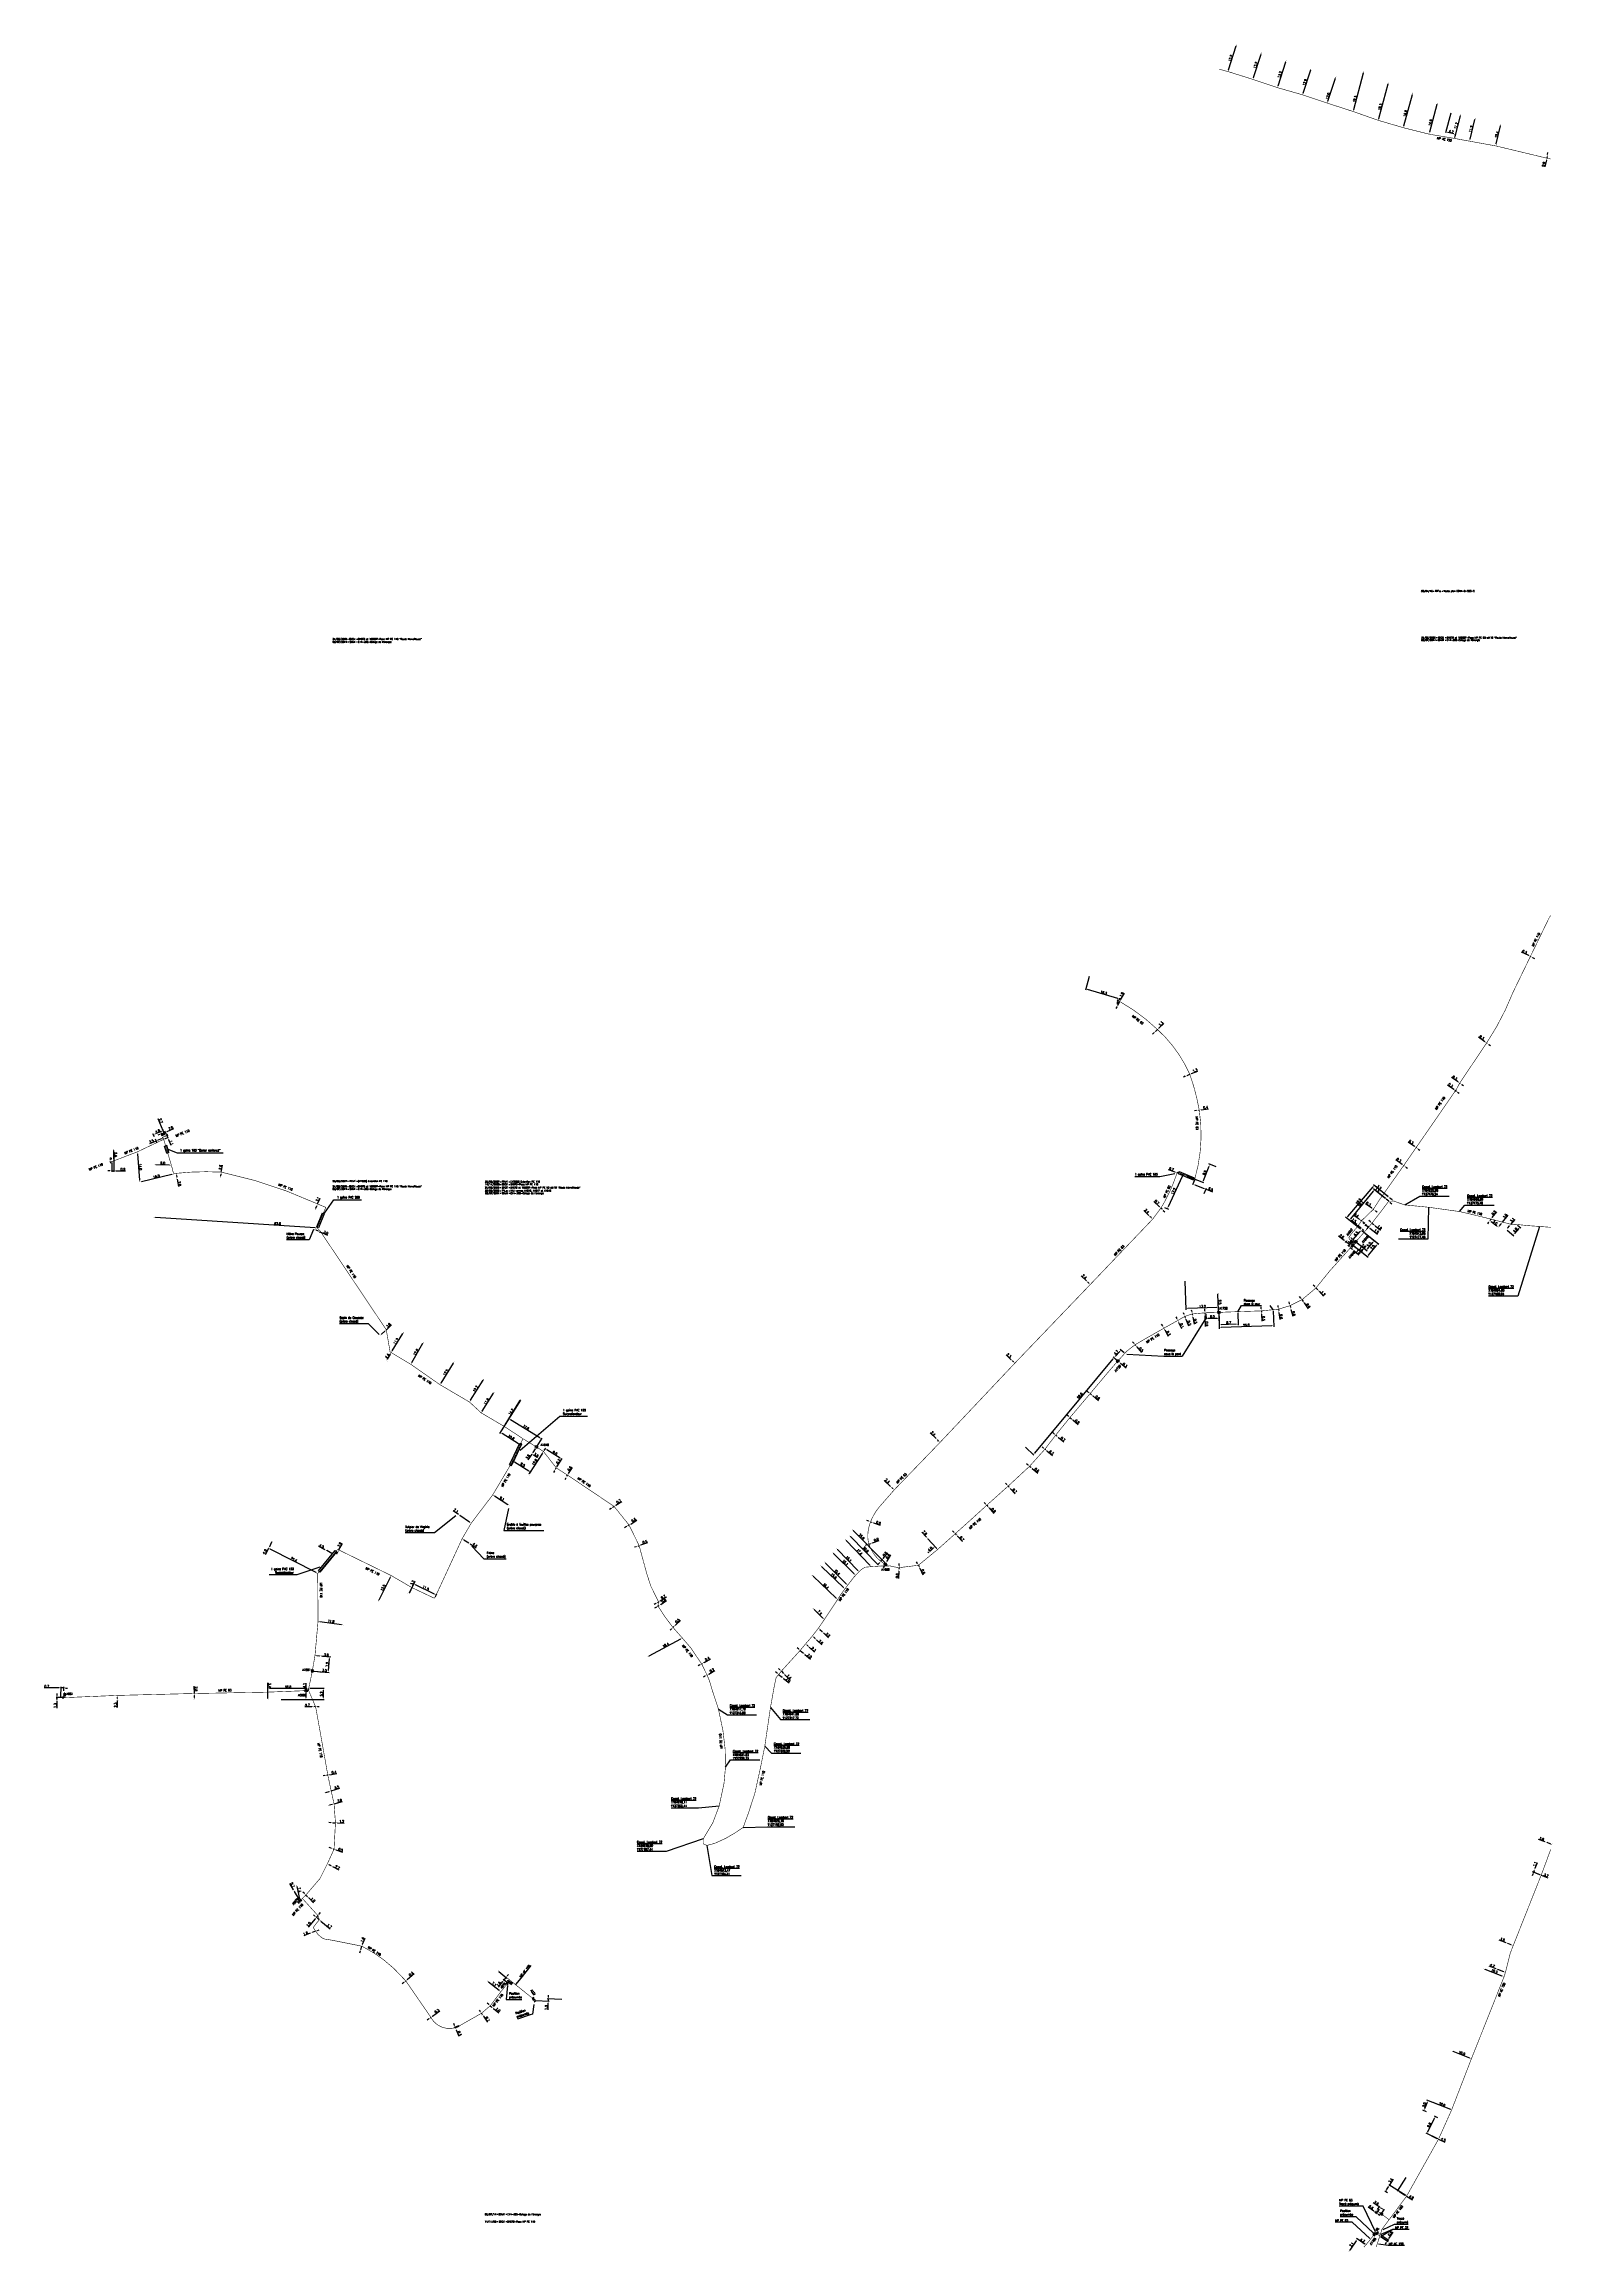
# Model space of a CAD drawing. Header units: millimetres. Extents: x 184308 to 185001, y 126998 to 128012.
import ezdxf
from ezdxf.enums import TextEntityAlignment as Align

# ---------------------------------------------------------------- set-up
doc = ezdxf.new("R2010")
doc.units = ezdxf.units.MM
doc.header["$PDMODE"] = 34
doc.linetypes.add('G_RAC_AP', pattern=[3.5, 2, -1.5])
doc.layers.get('0').update_dxf_attribs({"linetype": 'CONTINUOUS'})
doc.layers.get('DEFPOINTS').update_dxf_attribs({"linetype": 'CONTINUOUS'})
for name, color, linetype in [('G_120', 4, 'CONTINUOUS'), ('G_170', 7, 'CONTINUOUS'), ('G_300', 7, 'CONTINUOUS'), ('G_340', 7, 'CONTINUOUS'), ('G_400', 7, 'CONTINUOUS')]:
    doc.layers.add(name, color=color, linetype=linetype)
doc.layers.add('G_910', color=7, linetype='CONTINUOUS', plot=False)
doc.styles.add('G_ROMANS', font='ROMANS.SHX', dxfattribs={"width": 0.75})
doc.styles.get("Standard").update_dxf_attribs({"font": 'romans.shx', "width": 0.85})
doc.linetypes.add('G_typB_AP', pattern='A,5,-0.3,["o",Standard,S=1.5,R=0,X=0,Y=-0.5],-1.65', length=6.95)
doc.linetypes.add('G_TYPB_PE', pattern='A,5,-0.3,["o",Standard,S=1.5,R=0,X=0,Y=-0.5],-1.65', length=6.95)
doc.dimstyles.get("Standard").update_dxf_attribs({"dimtxt": 1.5, "dimasz": 1.2, "dimexe": 0.625, "dimexo": 0.625, "dimgap": 0.25, "dimtad": 1, "dimdec": 1, "dimzin": 0, "dimdsep": 46, "dimtxsty": 'Standard', "dimcen": -0.5, "dimadec": 0, "dimazin": 0, "dimtfac": 1, "dimtdec": 1, "dimtmove": 0, "dimatfit": 3, "dimfxl": 0, "dimtolj": 1, "dimtzin": 0, "dimarcsym": 0})

# ---------------------------------------------------------------- blocks, each defined once
blk = doc.blocks.new('*D2')
at = {"layer": 'DEFPOINTS', "color": 0, "linetype": 'Continuous', "transparency": 16777216}
for p in [(184513, 127110.8), (184513.8, 127110.2), (184513.8, 127110.2)]:
    blk.add_point(p, dxfattribs=at)
at = {"layer": 'G_120', "color": 0, "linetype": 'Continuous', "lineweight": -2, "transparency": 16777216}
for p, q in [((184512.3, 127111.4), (184511.6, 127112)), ((184513, 127110.8), (184513.8, 127110.2)), ((184514.5, 127109.6), (184517, 127107.6))]:
    blk.add_line(p, q, dxfattribs=at)
at = {"layer": 'G_120', "color": 0, "linetype": 'Continuous', "transparency": 16777216}
for points in [[(184512.4, 127111.5), (184512.2, 127111.3), (184513, 127110.8)], [(184514.6, 127109.7), (184514.4, 127109.5), (184513.8, 127110.2)]]:
    blk.add_solid(points, dxfattribs=at)
at = {"layer": 'G_120', "color": 0, "linetype": 'Continuous', "transparency": 16777216, "insert": (184516.6, 127108.9), "char_height": 1.12, "attachment_point": 5, "rotation": 320.6276}
blk.add_mtext('\\A1;1.0', dxfattribs=at)
blk = doc.blocks.new('*D3')
at = {"layer": 'DEFPOINTS', "color": 0, "linetype": 'Continuous', "transparency": 16777216}
for p in [(184509, 127107.3), (184509.4, 127106.8), (184509.4, 127106.8)]:
    blk.add_point(p, dxfattribs=at)
at = {"layer": 'G_120', "color": 0, "linetype": 'Continuous', "lineweight": -2, "transparency": 16777216}
for p, q in [((184508.5, 127108.1), (184508, 127108.8)), ((184509, 127107.3), (184509.4, 127106.8)), ((184509, 127106.5), (184509, 127106.5)), ((184509.9, 127106), (184511.7, 127103.3))]:
    blk.add_line(p, q, dxfattribs=at)
at = {"layer": 'G_120', "color": 0, "linetype": 'Continuous', "transparency": 16777216}
for points in [[(184508.6, 127108.2), (184508.4, 127108), (184509, 127107.3)], [(184510, 127106.1), (184509.8, 127105.9), (184509.4, 127106.8)]]:
    blk.add_solid(points, dxfattribs=at)
at = {"layer": 'G_120', "color": 0, "linetype": 'Continuous', "transparency": 16777216, "insert": (184511.7, 127104.7), "char_height": 1.12, "attachment_point": 5, "rotation": 304.1308}
blk.add_mtext('\\A1;0.7', dxfattribs=at)
blk = doc.blocks.new('*D4')
at = {"layer": 'DEFPOINTS', "color": 0, "linetype": 'Continuous', "transparency": 16777216}
for p in [(184497.1, 127100.7), (184498.9, 127101.7), (184499, 127101.4)]:
    blk.add_point(p, dxfattribs=at)
at = {"layer": 'G_120', "color": 0, "linetype": 'Continuous', "lineweight": -2, "transparency": 16777216}
for p, q in [((184496.6, 127101.8), (184496.3, 127102.6)), ((184498.5, 127101.5), (184496.5, 127100.8)), ((184498.6, 127101.2), (184496.6, 127100.5)), ((184497, 127100.9), (184497.1, 127100.7)), ((184497.4, 127099.8), (184498.6, 127096.8))]:
    blk.add_line(p, q, dxfattribs=at)
at = {"layer": 'G_120', "color": 0, "linetype": 'Continuous', "transparency": 16777216}
for points in [[(184496.8, 127101.8), (184496.5, 127101.7), (184497, 127100.9)], [(184497.5, 127099.9), (184497.3, 127099.8), (184497.1, 127100.7)]]:
    blk.add_solid(points, dxfattribs=at)
at = {"layer": 'G_120', "color": 0, "linetype": 'Continuous', "transparency": 16777216, "insert": (184498.9, 127098.1), "char_height": 1.12, "attachment_point": 5, "rotation": 291.0336}
blk.add_mtext('\\A1;0.3', dxfattribs=at)
blk = doc.blocks.new('*D5')
at = {"layer": 'DEFPOINTS', "color": 0, "linetype": 'Continuous', "transparency": 16777216}
for p in [(184485.6, 127105.3), (184485.6, 127105.3), (184485.8, 127105.4)]:
    blk.add_point(p, dxfattribs=at)
at = {"layer": 'G_120', "color": 0, "linetype": 'Continuous', "lineweight": -2, "transparency": 16777216}
for p, q in [((184484.8, 127104.8), (184484.1, 127104.2)), ((184485.6, 127105.3), (184485.8, 127105.4)), ((184486.5, 127106), (184489.9, 127108.4))]:
    blk.add_line(p, q, dxfattribs=at)
at = {"layer": 'G_120', "color": 0, "linetype": 'Continuous', "transparency": 16777216}
for points in [[(184484.7, 127104.9), (184484.9, 127104.7), (184485.6, 127105.3)], [(184486.4, 127106.1), (184486.6, 127105.8), (184485.8, 127105.4)]]:
    blk.add_solid(points, dxfattribs=at)
at = {"layer": 'G_120', "color": 0, "linetype": 'Continuous', "transparency": 16777216, "insert": (184488.5, 127108.3), "char_height": 1.12, "attachment_point": 5, "rotation": 35.7551}
blk.add_mtext('\\A1;0.3', dxfattribs=at)
blk = doc.blocks.new('*D6')
at = {"layer": 'DEFPOINTS', "color": 0, "linetype": 'Continuous', "transparency": 16777216}
for p in [(184474, 127122), (184474, 127122), (184474.2, 127122.2)]:
    blk.add_point(p, dxfattribs=at)
at = {"layer": 'G_120', "color": 0, "linetype": 'Continuous', "lineweight": -2, "transparency": 16777216}
for p, q in [((184474.9, 127122.8), (184478.1, 127125.6)), ((184473.3, 127121.4), (184472.6, 127120.8)), ((184474, 127122), (184474.2, 127122.2))]:
    blk.add_line(p, q, dxfattribs=at)
at = {"layer": 'G_120', "color": 0, "linetype": 'Continuous', "transparency": 16777216}
for points in [[(184473.2, 127121.5), (184473.4, 127121.2), (184474, 127122)], [(184474.8, 127122.9), (184475, 127122.7), (184474.2, 127122.2)]]:
    blk.add_solid(points, dxfattribs=at)
at = {"layer": 'G_120', "color": 0, "linetype": 'Continuous', "transparency": 16777216, "insert": (184476.7, 127125.4), "char_height": 1.12, "attachment_point": 5, "rotation": 41.8857}
blk.add_mtext('\\A1;0.4', dxfattribs=at)
blk = doc.blocks.new('*D7')
at = {"layer": 'DEFPOINTS', "color": 0, "linetype": 'Continuous', "transparency": 16777216}
for p in [(184453.6, 127136.6), (184453.6, 127136.6), (184454.1, 127138.1)]:
    blk.add_point(p, dxfattribs=at)
at = {"layer": 'G_120', "color": 0, "linetype": 'Continuous', "lineweight": -2, "transparency": 16777216}
for p, q in [((184453.2, 127135.8), (184452.9, 127134.9)), ((184453.6, 127136.6), (184454.1, 127138.1)), ((184454.4, 127139), (184455.5, 127141.9))]:
    blk.add_line(p, q, dxfattribs=at)
at = {"layer": 'G_120', "color": 0, "linetype": 'Continuous', "transparency": 16777216}
for points in [[(184453.1, 127135.8), (184453.4, 127135.7), (184453.6, 127136.6)], [(184454.3, 127139), (184454.6, 127138.9), (184454.1, 127138.1)]]:
    blk.add_solid(points, dxfattribs=at)
at = {"layer": 'G_120', "color": 0, "linetype": 'Continuous', "transparency": 16777216, "insert": (184454.4, 127141.1), "char_height": 1.12, "attachment_point": 5, "rotation": 69.4525}
blk.add_mtext('\\A1;1.6', dxfattribs=at)
blk = doc.blocks.new('*D8')
at = {"layer": 'DEFPOINTS', "color": 0, "linetype": 'Continuous', "transparency": 16777216}
for p in [(184432.8, 127145.1), (184431.2, 127144.4), (184431.2, 127144.4)]:
    blk.add_point(p, dxfattribs=at)
at = {"layer": 'G_120', "color": 0, "linetype": 'Continuous', "lineweight": -2, "transparency": 16777216}
for p, q in [((184432.8, 127145.1), (184431.2, 127144.4)), ((184433.7, 127145.4), (184434.5, 127145.7)), ((184430.3, 127144.1), (184427.4, 127142.9))]:
    blk.add_line(p, q, dxfattribs=at)
at = {"layer": 'G_120', "color": 0, "linetype": 'Continuous', "transparency": 16777216}
for points in [[(184433.6, 127145.5), (184433.7, 127145.3), (184432.8, 127145.1)], [(184430.3, 127144.2), (184430.4, 127144), (184431.2, 127144.4)]]:
    blk.add_solid(points, dxfattribs=at)
at = {"layer": 'G_120', "color": 0, "linetype": 'Continuous', "transparency": 16777216, "insert": (184428.2, 127144), "char_height": 1.12, "attachment_point": 5, "rotation": 21.4548}
blk.add_mtext('\\A1;1.8', dxfattribs=at)
blk = doc.blocks.new('*D9')
at = {"layer": 'DEFPOINTS', "color": 0, "linetype": 'Continuous', "transparency": 16777216}
for p in [(184433.2, 127151.4), (184433.2, 127151.4), (184434.5, 127150.3)]:
    blk.add_point(p, dxfattribs=at)
at = {"layer": 'G_120', "color": 0, "linetype": 'Continuous', "lineweight": -2, "transparency": 16777216}
for p, q in [((184432.5, 127152), (184431.9, 127152.6)), ((184432.9, 127151.1), (184432.9, 127151.1)), ((184433.2, 127151.4), (184434.5, 127150.3)), ((184434.2, 127150), (184434.2, 127150)), ((184435.2, 127149.7), (184439.5, 127146.1))]:
    blk.add_line(p, q, dxfattribs=at)
at = {"layer": 'G_120', "color": 0, "linetype": 'Continuous', "transparency": 16777216}
for points in [[(184432.6, 127152.1), (184432.4, 127151.9), (184433.2, 127151.4)], [(184435.3, 127149.8), (184435.1, 127149.6), (184434.5, 127150.3)]]:
    blk.add_solid(points, dxfattribs=at)
at = {"layer": 'G_120', "color": 0, "linetype": 'Continuous', "transparency": 16777216, "insert": (184439.1, 127147.4), "char_height": 1.12, "attachment_point": 5, "rotation": 319.3974}
blk.add_mtext('\\A1;1.7', dxfattribs=at)
blk = doc.blocks.new('*D10')
at = {"layer": 'DEFPOINTS', "color": 0, "linetype": 'Continuous', "transparency": 16777216}
for p in [(184433.2, 127151.4), (184433.2, 127151.4), (184433.9, 127152.2)]:
    blk.add_point(p, dxfattribs=at)
at = {"layer": 'G_120', "color": 0, "linetype": 'Continuous', "lineweight": -2, "transparency": 16777216}
for p, q in [((184432.6, 127150.7), (184429.4, 127146.9)), ((184433.9, 127152.2), (184433.2, 127151.4)), ((184434.4, 127152.9), (184435, 127153.6))]:
    blk.add_line(p, q, dxfattribs=at)
at = {"layer": 'G_120', "color": 0, "linetype": 'Continuous', "transparency": 16777216}
for points in [[(184432.5, 127150.8), (184432.8, 127150.6), (184433.2, 127151.4)], [(184434.3, 127153), (184434.6, 127152.8), (184433.9, 127152.2)]]:
    blk.add_solid(points, dxfattribs=at)
at = {"layer": 'G_120', "color": 0, "linetype": 'Continuous', "transparency": 16777216, "insert": (184429.6, 127148.2), "char_height": 1.12, "attachment_point": 5, "rotation": 50.2006}
blk.add_mtext('\\A1;1.0', dxfattribs=at)
blk = doc.blocks.new('*D11')
at = {"layer": 'DEFPOINTS', "color": 0, "linetype": 'Continuous', "transparency": 16777216}
for p in [(184436.6, 127208.4), (184436.6, 127208.4), (184439.9, 127209.5)]:
    blk.add_point(p, dxfattribs=at)
at = {"layer": 'G_120', "color": 0, "linetype": 'Continuous', "lineweight": -2, "transparency": 16777216}
for p, q in [((184437.5, 127208.7), (184439.1, 127209.2)), ((184439.9, 127209.5), (184443.9, 127210.7))]:
    blk.add_line(p, q, dxfattribs=at)
at = {"layer": 'G_120', "color": 0, "linetype": 'Continuous', "transparency": 16777216}
for points in [[(184437.4, 127208.8), (184437.5, 127208.6), (184436.6, 127208.4)], [(184439, 127209.4), (184439.1, 127209.1), (184439.9, 127209.5)]]:
    blk.add_solid(points, dxfattribs=at)
at = {"layer": 'G_120', "color": 0, "linetype": 'Continuous', "transparency": 16777216, "insert": (184442.5, 127211.1), "char_height": 1.12, "attachment_point": 5, "rotation": 17.428}
blk.add_mtext('\\A1;3.5', dxfattribs=at)
blk = doc.blocks.new('*D12')
at = {"layer": 'DEFPOINTS', "color": 0, "linetype": 'Continuous', "transparency": 16777216}
for p in [(184438.4, 127202.7), (184438.4, 127202.7), (184441.3, 127203.5)]:
    blk.add_point(p, dxfattribs=at)
at = {"layer": 'G_120', "color": 0, "linetype": 'Continuous', "lineweight": -2, "transparency": 16777216}
for p, q in [((184439.2, 127203), (184440.4, 127203.3)), ((184441.3, 127203.5), (184445.1, 127204.6))]:
    blk.add_line(p, q, dxfattribs=at)
at = {"layer": 'G_120', "color": 0, "linetype": 'Continuous', "transparency": 16777216}
for points in [[(184439.2, 127203.1), (184439.3, 127202.8), (184438.4, 127202.7)], [(184440.4, 127203.4), (184440.4, 127203.1), (184441.3, 127203.5)]]:
    blk.add_solid(points, dxfattribs=at)
at = {"layer": 'G_120', "color": 0, "linetype": 'Continuous', "transparency": 16777216, "insert": (184443.8, 127205), "char_height": 1.12, "attachment_point": 5, "rotation": 15.6631}
blk.add_mtext('\\A1;3.0', dxfattribs=at)
blk = doc.blocks.new('*D13')
at = {"layer": 'DEFPOINTS', "color": 0, "linetype": 'Continuous', "transparency": 16777216}
for p in [(184440.7, 127194.8), (184440.7, 127194.8), (184441.9, 127194.8)]:
    blk.add_point(p, dxfattribs=at)
at = {"layer": 'G_120', "color": 0, "linetype": 'Continuous', "lineweight": -2, "transparency": 16777216}
for p, q in [((184439.8, 127194.8), (184438.9, 127194.9)), ((184440.7, 127194.8), (184441.9, 127194.8)), ((184440.7, 127194.4), (184440.7, 127194.4)), ((184441.9, 127194.3), (184441.9, 127194.3)), ((184442.8, 127194.8), (184445.9, 127194.7))]:
    blk.add_line(p, q, dxfattribs=at)
at = {"layer": 'G_120', "color": 0, "linetype": 'Continuous', "transparency": 16777216}
for points in [[(184439.8, 127195), (184439.8, 127194.7), (184440.7, 127194.8)], [(184442.8, 127194.9), (184442.8, 127194.6), (184441.9, 127194.8)]]:
    blk.add_solid(points, dxfattribs=at)
at = {"layer": 'G_120', "color": 0, "linetype": 'Continuous', "transparency": 16777216, "insert": (184444.8, 127195.5), "char_height": 1.12, "attachment_point": 5, "rotation": 358.5499}
blk.add_mtext('\\A1;1.2', dxfattribs=at)
blk = doc.blocks.new('*D14')
at = {"layer": 'DEFPOINTS', "color": 0, "linetype": 'Continuous', "transparency": 16777216}
for p in [(184440.8, 127182.9), (184440.8, 127182.9), (184441.3, 127182.7)]:
    blk.add_point(p, dxfattribs=at)
at = {"layer": 'G_120', "color": 0, "linetype": 'Continuous', "lineweight": -2, "transparency": 16777216}
for p, q in [((184439.9, 127183.2), (184439.1, 127183.5)), ((184440.8, 127182.9), (184441.3, 127182.7)), ((184442.1, 127182.4), (184445.2, 127181.3))]:
    blk.add_line(p, q, dxfattribs=at)
at = {"layer": 'G_120', "color": 0, "linetype": 'Continuous', "transparency": 16777216}
for points in [[(184440, 127183.3), (184439.9, 127183), (184440.8, 127182.9)], [(184442.2, 127182.5), (184442.1, 127182.2), (184441.3, 127182.7)]]:
    blk.add_solid(points, dxfattribs=at)
at = {"layer": 'G_120', "color": 0, "linetype": 'Continuous', "transparency": 16777216, "insert": (184444.3, 127182.4), "char_height": 1.12, "attachment_point": 5, "rotation": 340.5113}
blk.add_mtext('\\A1;0.5', dxfattribs=at)
blk = doc.blocks.new('*D15')
at = {"layer": 'DEFPOINTS', "color": 0, "linetype": 'Continuous', "transparency": 16777216}
for p in [(184438.2, 127176), (184440.6, 127174.7), (184440.6, 127174.7)]:
    blk.add_point(p, dxfattribs=at)
at = {"layer": 'G_120', "color": 0, "linetype": 'Continuous', "lineweight": -2, "transparency": 16777216}
for p, q in [((184439, 127175.6), (184439.8, 127175.2)), ((184440.6, 127174.7), (184443.5, 127173.2))]:
    blk.add_line(p, q, dxfattribs=at)
at = {"layer": 'G_120', "color": 0, "linetype": 'Continuous', "transparency": 16777216}
for points in [[(184439.1, 127175.7), (184438.9, 127175.5), (184438.2, 127176)], [(184439.9, 127175.3), (184439.7, 127175), (184440.6, 127174.7)]]:
    blk.add_solid(points, dxfattribs=at)
at = {"layer": 'G_120', "color": 0, "linetype": 'Continuous', "transparency": 16777216, "insert": (184442.8, 127174.4), "char_height": 1.12, "attachment_point": 5, "rotation": 331.4368}
blk.add_mtext('\\A1;2.7', dxfattribs=at)
blk = doc.blocks.new('*D16')
at = {"layer": 'DEFPOINTS', "color": 0, "linetype": 'Continuous', "transparency": 16777216}
for p in [(184438, 127216.7), (184438, 127216.7), (184438.4, 127216.8)]:
    blk.add_point(p, dxfattribs=at)
at = {"layer": 'G_120', "color": 0, "linetype": 'Continuous', "lineweight": -2, "transparency": 16777216}
for p, q in [((184437.1, 127216.5), (184436.2, 127216.4)), ((184438, 127216.7), (184438.4, 127216.8)), ((184439.3, 127216.9), (184442.6, 127217.5))]:
    blk.add_line(p, q, dxfattribs=at)
at = {"layer": 'G_120', "color": 0, "linetype": 'Continuous', "transparency": 16777216}
for points in [[(184437.1, 127216.7), (184437.1, 127216.4), (184438, 127216.7)], [(184439.3, 127217.1), (184439.3, 127216.8), (184438.4, 127216.8)]]:
    blk.add_solid(points, dxfattribs=at)
at = {"layer": 'G_120', "color": 0, "linetype": 'Continuous', "transparency": 16777216, "insert": (184441.2, 127218), "char_height": 1.12, "attachment_point": 5, "rotation": 9.6191}
blk.add_mtext('\\A1;0.4', dxfattribs=at)
blk = doc.blocks.new('*D17')
at = {"layer": 'DEFPOINTS', "color": 0, "linetype": 'Continuous', "transparency": 16777216}
for p in [(184432, 127248.1), (184432, 127248.1), (184432.7, 127248.2)]:
    blk.add_point(p, dxfattribs=at)
at = {"layer": 'G_120', "color": 0, "linetype": 'Continuous', "lineweight": -2, "transparency": 16777216}
for p, q in [((184431.1, 127248.1), (184427.9, 127248)), ((184432.7, 127248.2), (184432, 127248.1)), ((184433.6, 127248.2), (184434.5, 127248.2))]:
    blk.add_line(p, q, dxfattribs=at)
at = {"layer": 'G_120', "color": 0, "linetype": 'Continuous', "transparency": 16777216}
for points in [[(184431.1, 127248.3), (184431.1, 127248), (184432, 127248.1)], [(184433.6, 127248.4), (184433.6, 127248.1), (184432.7, 127248.2)]]:
    blk.add_solid(points, dxfattribs=at)
at = {"layer": 'G_120', "color": 0, "linetype": 'Continuous', "transparency": 16777216, "insert": (184429, 127248.8), "char_height": 1.12, "attachment_point": 5, "rotation": 1.814}
blk.add_mtext('\\A1;0.7', dxfattribs=at)
blk = doc.blocks.new('*D18')
at = {"layer": 'DEFPOINTS', "color": 0, "linetype": 'Continuous', "transparency": 16777216}
for p in [(184410.8, 127254.8), (184410.8, 127251.4), (184410.8, 127251.4)]:
    blk.add_point(p, dxfattribs=at)
at = {"layer": 'G_120', "color": 0, "linetype": 'Continuous', "lineweight": -2, "transparency": 16777216}
for p, q in [((184410.8, 127254.8), (184410.8, 127259.1)), ((184410.8, 127252.3), (184410.8, 127253.9)), ((184411.3, 127254.8), (184411.3, 127254.8)), ((184411.3, 127251.4), (184411.3, 127251.4))]:
    blk.add_line(p, q, dxfattribs=at)
at = {"layer": 'G_120', "color": 0, "linetype": 'Continuous', "transparency": 16777216}
for points in [[(184411, 127253.9), (184410.7, 127253.9), (184410.8, 127254.8)], [(184411, 127252.3), (184410.7, 127252.3), (184410.8, 127251.4)]]:
    blk.add_solid(points, dxfattribs=at)
at = {"layer": 'G_120', "color": 0, "linetype": 'Continuous', "transparency": 16777216, "insert": (184411.6, 127257.9), "char_height": 1.12, "attachment_point": 5, "rotation": 270.0267}
blk.add_mtext('\\A1;3.4', dxfattribs=at)
blk = doc.blocks.new('*D19')
at = {"layer": 'DEFPOINTS', "color": 0, "linetype": 'Continuous', "transparency": 16777216}
for p in [(184377.2, 127254.2), (184377.2, 127251.4), (184377.2, 127251.4)]:
    blk.add_point(p, dxfattribs=at)
at = {"layer": 'G_120', "color": 0, "linetype": 'Continuous', "lineweight": -2, "transparency": 16777216}
for p, q in [((184377.2, 127254.2), (184377.1, 127257.5)), ((184376.7, 127254.2), (184376.7, 127254.2)), ((184376.8, 127251.4), (184376.8, 127251.4)), ((184377.2, 127252.3), (184377.2, 127253.3))]:
    blk.add_line(p, q, dxfattribs=at)
at = {"layer": 'G_120', "color": 0, "linetype": 'Continuous', "transparency": 16777216}
for points in [[(184377.3, 127253.3), (184377, 127253.3), (184377.2, 127254.2)], [(184377.4, 127252.3), (184377.1, 127252.3), (184377.2, 127251.4)]]:
    blk.add_solid(points, dxfattribs=at)
at = {"layer": 'G_120', "color": 0, "linetype": 'Continuous', "transparency": 16777216, "insert": (184377.9, 127256.3), "char_height": 1.12, "attachment_point": 5, "rotation": 270.8667}
blk.add_mtext('\\A1;2.8', dxfattribs=at)
blk = doc.blocks.new('*D20')
at = {"layer": 'DEFPOINTS', "color": 0, "linetype": 'Continuous', "transparency": 16777216}
for p in [(184341.6, 127253.3), (184341.6, 127251), (184341.6, 127251)]:
    blk.add_point(p, dxfattribs=at)
at = {"layer": 'G_120', "color": 0, "linetype": 'Continuous', "lineweight": -2, "transparency": 16777216}
for p, q in [((184341.6, 127252.4), (184341.6, 127251.9)), ((184341.6, 127251), (184341.6, 127247.7)), ((184342.1, 127253.3), (184342.1, 127253.3)), ((184342.1, 127251), (184342.1, 127251))]:
    blk.add_line(p, q, dxfattribs=at)
at = {"layer": 'G_120', "color": 0, "linetype": 'Continuous', "transparency": 16777216}
for points in [[(184341.5, 127252.4), (184341.8, 127252.4), (184341.6, 127253.3)], [(184341.5, 127251.9), (184341.8, 127251.9), (184341.6, 127251)]]:
    blk.add_solid(points, dxfattribs=at)
at = {"layer": 'G_120', "color": 0, "linetype": 'Continuous', "transparency": 16777216, "insert": (184340.9, 127248.9), "char_height": 1.12, "attachment_point": 5, "rotation": 90}
blk.add_mtext('\\A1;2.3', dxfattribs=at)
blk = doc.blocks.new('G_300_04')
at = {"linetype": 'Continuous'}
h = blk.add_hatch(color=0, dxfattribs=at)
h.paths.add_polyline_path([(-0.5, 0.5), (-0.5, -0.5), (0, 0)])
h.paths.add_polyline_path([(0.5, 0.5), (0, 0), (0.5, -0.5)])
at = {"color": 0, "linetype": 'Continuous', "flags": 128}
blk.add_lwpolyline([(-0.5, -0.5), (0.5, 0.5), (0.5, -0.5), (-0.5, 0.5)], close=True, dxfattribs=at)
at = {"color": 0, "linetype": 'Continuous', "width": 0.75}
blk.add_attdef('NUM', text='', height=1, dxfattribs=at).set_placement((0, 1.8), align=Align.MIDDLE_CENTER)
at = {"color": 0, "linetype": 'Continuous', "width": 0.75, "flags": 3}
for tag, p in [('DEF_COUP', (0, -7.5)), ('DEF_TYPE', (0, -10)), ('DEF_LEG', (0, -5))]:
    blk.add_attdef(tag, text='', height=1.2, dxfattribs=at).set_placement(p, align=Align.MIDDLE)
blk = doc.blocks.new('G_340_07')
at = {"color": 0, "linetype": 'Continuous', "const_width": 0.25, "flags": 128}
blk.add_lwpolyline([(0, 0), (0.35, 0)], dxfattribs=at)
at = {"color": 0, "linetype": 'Continuous', "flags": 128}
blk.add_lwpolyline([(0.35, -0.5), (0.35, 0.5)], dxfattribs=at)
at = {"color": 0, "linetype": 'Continuous', "width": 0.75, "flags": 3}
for tag, p in [('DEF_COUP', (0, -7.5)), ('DEF_TYPE', (0, -10)), ('DEF_LEG', (0, -5))]:
    blk.add_attdef(tag, text='', height=1.2, dxfattribs=at).set_placement(p, align=Align.MIDDLE)
blk = doc.blocks.new('*D21')
at = {"layer": 'DEFPOINTS', "color": 0, "linetype": 'Continuous', "transparency": 16777216}
for p in [(184428.3, 127161.6), (184429, 127160.9), (184429, 127160.9)]:
    blk.add_point(p, dxfattribs=at)
at = {"layer": 'G_120', "color": 0, "linetype": 'Continuous', "lineweight": -2, "transparency": 16777216}
for p, q in [((184427.7, 127162.3), (184427, 127162.9)), ((184428.3, 127161.6), (184429, 127160.9)), ((184429.7, 127160.3), (184431.9, 127158.1))]:
    blk.add_line(p, q, dxfattribs=at)
at = {"layer": 'G_120', "color": 0, "linetype": 'Continuous', "transparency": 16777216}
for points in [[(184427.8, 127162.4), (184427.6, 127162.2), (184428.3, 127161.6)], [(184429.8, 127160.4), (184429.5, 127160.2), (184429, 127160.9)]]:
    blk.add_solid(points, dxfattribs=at)
at = {"layer": 'G_120', "color": 0, "linetype": 'Continuous', "transparency": 16777216, "insert": (184431.6, 127159.4), "char_height": 1.12, "attachment_point": 5, "rotation": 315.066}
blk.add_mtext('\\A1;1.0', dxfattribs=at)
blk = doc.blocks.new('*D22')
at = {"layer": 'DEFPOINTS', "color": 0, "transparency": 16777216}
for p in [(184416.5, 127251.4), (184428.4, 127255.5), (184428.4, 127251.4)]:
    blk.add_point(p, dxfattribs=at)
at = {"layer": 'G_300', "color": 0, "lineweight": -2, "transparency": 16777216}
for p, q in [((184428.4, 127255.5), (184428.4, 127258.9)), ((184417, 127251.4), (184428.9, 127251.4)), ((184428.4, 127252.3), (184428.4, 127254.6))]:
    blk.add_line(p, q, dxfattribs=at)
at = {"layer": 'G_300', "color": 0, "transparency": 16777216}
for points in [[(184428.2, 127252.3), (184428.5, 127252.3), (184428.4, 127251.4)], [(184428.3, 127254.6), (184428.6, 127254.6), (184428.4, 127255.5)]]:
    blk.add_solid(points, dxfattribs=at)
at = {"layer": 'G_300', "color": 0, "transparency": 16777216, "insert": (184427.7, 127257.9), "char_height": 1.12, "attachment_point": 5, "rotation": 89.9014}
blk.add_mtext('\\A1;4.1', dxfattribs=at)
blk = doc.blocks.new('*D23')
at = {"layer": 'DEFPOINTS', "color": 0, "linetype": 'Continuous', "transparency": 16777216}
for p in [(184410.8, 127256.5), (184429.6, 127256.6), (184410.8, 127251.4)]:
    blk.add_point(p, dxfattribs=at)
at = {"layer": 'G_120', "color": 0, "linetype": 'Continuous', "lineweight": -2, "transparency": 16777216}
for p, q in [((184410.8, 127251.9), (184410.8, 127257)), ((184428.7, 127256.5), (184411.7, 127256.5)), ((184429.6, 127256.1), (184429.6, 127256))]:
    blk.add_line(p, q, dxfattribs=at)
at = {"layer": 'G_120', "color": 0, "linetype": 'Continuous', "transparency": 16777216}
for points in [[(184411.7, 127256.6), (184411.7, 127256.3), (184410.8, 127256.5)], [(184428.7, 127256.6), (184428.7, 127256.3), (184429.6, 127256.5)]]:
    blk.add_solid(points, dxfattribs=at)
at = {"layer": 'G_120', "color": 0, "linetype": 'Continuous', "transparency": 16777216, "insert": (184420.1, 127257.2), "char_height": 1.12, "attachment_point": 5, "rotation": 359.9014}
blk.add_mtext('\\A1;18.8', dxfattribs=at)
blk = doc.blocks.new('*D24')
at = {"layer": 'DEFPOINTS', "color": 0, "linetype": 'Continuous', "transparency": 16777216}
for p in [(184429.6, 127256.6), (184416.5, 127251.4), (184436.3, 127251.4)]:
    blk.add_point(p, dxfattribs=at)
at = {"layer": 'G_120', "color": 0, "linetype": 'Continuous', "lineweight": -2, "transparency": 16777216}
for p, q in [((184430.1, 127256.6), (184436.7, 127256.6)), ((184417, 127251.4), (184436.7, 127251.4)), ((184436.3, 127255.7), (184436.3, 127252.3))]:
    blk.add_line(p, q, dxfattribs=at)
at = {"layer": 'G_120', "color": 0, "linetype": 'Continuous', "transparency": 16777216}
for points in [[(184436.1, 127255.7), (184436.4, 127255.7), (184436.3, 127256.6)], [(184436.1, 127252.3), (184436.4, 127252.3), (184436.3, 127251.4)]]:
    blk.add_solid(points, dxfattribs=at)
at = {"layer": 'G_120', "color": 0, "linetype": 'Continuous', "transparency": 16777216, "insert": (184435.5, 127254), "char_height": 1.12, "attachment_point": 5, "rotation": 89.9014}
blk.add_mtext('\\A1;5.2', dxfattribs=at)
blk = doc.blocks.new('*D25')
at = {"layer": 'DEFPOINTS', "color": 0, "linetype": 'Continuous', "transparency": 16777216}
for p in [(184314, 127251.6), (184314.7, 127251.6), (184317.6, 127252.3)]:
    blk.add_point(p, dxfattribs=at)
at = {"layer": 'G_120', "color": 0, "linetype": 'Continuous', "lineweight": -2, "transparency": 16777216}
for p, q in [((184317.1, 127252.3), (184313.6, 127252.4)), ((184314.2, 127251.6), (184313.6, 127251.6)), ((184314, 127250.7), (184313.9, 127247.5)), ((184314, 127252.4), (184314, 127251.6)), ((184314.1, 127253.3), (184314.1, 127254.2))]:
    blk.add_line(p, q, dxfattribs=at)
at = {"layer": 'G_120', "color": 0, "linetype": 'Continuous', "transparency": 16777216}
for points in [[(184313.9, 127253.3), (184314.2, 127253.3), (184314, 127252.4)], [(184313.9, 127250.7), (184314.2, 127250.7), (184314, 127251.6)]]:
    blk.add_solid(points, dxfattribs=at)
at = {"layer": 'G_120', "color": 0, "linetype": 'Continuous', "transparency": 16777216, "insert": (184313.2, 127248.7), "char_height": 1.12, "attachment_point": 5, "rotation": 88.5402}
blk.add_mtext('\\A1;1.3', dxfattribs=at)
blk = doc.blocks.new('*D26')
at = {"layer": 'DEFPOINTS', "color": 0, "linetype": 'Continuous', "transparency": 16777216}
for p in [(184317.1, 127256.8), (184315.8, 127252.3), (184317.1, 127254.9)]:
    blk.add_point(p, dxfattribs=at)
at = {"layer": 'G_120', "color": 0, "linetype": 'Continuous', "lineweight": -2, "transparency": 16777216}
for p, q in [((184315, 127256.8), (184308.1, 127256.8)), ((184315.8, 127252.8), (184315.9, 127257.2)), ((184317.1, 127256.8), (184315.9, 127256.8)), ((184317.1, 127255.4), (184317.1, 127257.2)), ((184318, 127256.7), (184318.9, 127256.7))]:
    blk.add_line(p, q, dxfattribs=at)
at = {"layer": 'G_120', "color": 0, "linetype": 'Continuous', "transparency": 16777216}
for points in [[(184315, 127256.9), (184315, 127256.6), (184315.9, 127256.8)], [(184318, 127256.9), (184318, 127256.6), (184317.1, 127256.8)]]:
    blk.add_solid(points, dxfattribs=at)
at = {"layer": 'G_120', "color": 0, "linetype": 'Continuous', "transparency": 16777216, "insert": (184309.3, 127257.5), "char_height": 1.12, "attachment_point": 5, "rotation": 359.6876}
blk.add_mtext('\\A1;0.7', dxfattribs=at)
blk = doc.blocks.new('*D27')
at = {"layer": 'DEFPOINTS', "color": 0, "linetype": 'Continuous', "transparency": 16777216}
for p in [(184473.3, 127420.3), (184473.3, 127420.3), (184467.5, 127410.7)]:
    blk.add_point(p, dxfattribs=at)
at = {"layer": 'G_120', "color": 0, "linetype": 'Continuous', "lineweight": -2, "transparency": 16777216}
blk.add_line((184468, 127411.5), (184472.9, 127419.5), dxfattribs=at)
at = {"layer": 'G_120', "color": 0, "linetype": 'Continuous', "transparency": 16777216}
for points in [[(184472.7, 127419.6), (184473, 127419.4), (184473.3, 127420.3)], [(184467.9, 127411.6), (184468.1, 127411.4), (184467.5, 127410.7)]]:
    blk.add_solid(points, dxfattribs=at)
at = {"layer": 'G_120', "color": 0, "linetype": 'Continuous', "transparency": 16777216, "insert": (184469.8, 127415.9), "char_height": 1.12, "attachment_point": 5, "rotation": 58.694}
blk.add_mtext('\\A1;11.2', dxfattribs=at)
blk = doc.blocks.new('*D28')
at = {"layer": 'DEFPOINTS', "color": 0, "linetype": 'Continuous', "transparency": 16777216}
for p in [(184527.1, 127389.3), (184527.1, 127389.3), (184519.4, 127376.8)]:
    blk.add_point(p, dxfattribs=at)
at = {"layer": 'G_120', "color": 0, "linetype": 'Continuous', "lineweight": -2, "transparency": 16777216}
blk.add_line((184519.8, 127377.6), (184526.6, 127388.6), dxfattribs=at)
at = {"layer": 'G_120', "color": 0, "linetype": 'Continuous', "transparency": 16777216}
for points in [[(184526.5, 127388.7), (184526.8, 127388.5), (184527.1, 127389.3)], [(184519.7, 127377.7), (184520, 127377.5), (184519.4, 127376.8)]]:
    blk.add_solid(points, dxfattribs=at)
at = {"layer": 'G_120', "color": 0, "linetype": 'Continuous', "transparency": 16777216, "insert": (184522.6, 127383.5), "char_height": 1.12, "attachment_point": 5, "rotation": 58.2221}
blk.add_mtext('\\A1;14.7', dxfattribs=at)
blk = doc.blocks.new('*D29')
at = {"layer": 'DEFPOINTS', "color": 0, "linetype": 'Continuous', "transparency": 16777216}
for p in [(184515, 127392.9), (184515, 127392.9), (184508.9, 127383)]:
    blk.add_point(p, dxfattribs=at)
at = {"layer": 'G_120', "color": 0, "linetype": 'Continuous', "lineweight": -2, "transparency": 16777216}
blk.add_line((184509.3, 127383.8), (184514.5, 127392.1), dxfattribs=at)
at = {"layer": 'G_120', "color": 0, "linetype": 'Continuous', "transparency": 16777216}
for points in [[(184514.4, 127392.2), (184514.7, 127392), (184515, 127392.9)], [(184509.2, 127383.9), (184509.5, 127383.7), (184508.9, 127383)]]:
    blk.add_solid(points, dxfattribs=at)
at = {"layer": 'G_120', "color": 0, "linetype": 'Continuous', "transparency": 16777216, "insert": (184511.3, 127388.3), "char_height": 1.12, "attachment_point": 5, "rotation": 58.042}
blk.add_mtext('\\A1;11.6', dxfattribs=at)
blk = doc.blocks.new('*D30')
at = {"layer": 'DEFPOINTS', "color": 0, "linetype": 'Continuous', "transparency": 16777216}
for p in [(184510.2, 127398.8), (184510.2, 127398.8), (184503.5, 127388)]:
    blk.add_point(p, dxfattribs=at)
at = {"layer": 'G_120', "color": 0, "linetype": 'Continuous', "lineweight": -2, "transparency": 16777216}
blk.add_line((184504, 127388.8), (184509.7, 127398), dxfattribs=at)
at = {"layer": 'G_120', "color": 0, "linetype": 'Continuous', "transparency": 16777216}
for points in [[(184509.6, 127398.1), (184509.9, 127397.9), (184510.2, 127398.8)], [(184503.8, 127388.8), (184504.1, 127388.7), (184503.5, 127388)]]:
    blk.add_solid(points, dxfattribs=at)
at = {"layer": 'G_120', "color": 0, "linetype": 'Continuous', "transparency": 16777216, "insert": (184506.3, 127394), "char_height": 1.12, "attachment_point": 5, "rotation": 58.042}
blk.add_mtext('\\A1;12.7', dxfattribs=at)
blk = doc.blocks.new('*D31')
at = {"layer": 'DEFPOINTS', "color": 0, "linetype": 'Continuous', "transparency": 16777216}
for p in [(184496.5, 127406.6), (184496.5, 127406.6), (184489.9, 127396)]:
    blk.add_point(p, dxfattribs=at)
at = {"layer": 'G_120', "color": 0, "linetype": 'Continuous', "lineweight": -2, "transparency": 16777216}
blk.add_line((184490.4, 127396.7), (184496.1, 127405.8), dxfattribs=at)
at = {"layer": 'G_120', "color": 0, "linetype": 'Continuous', "transparency": 16777216}
for points in [[(184495.9, 127405.9), (184496.2, 127405.7), (184496.5, 127406.6)], [(184490.3, 127396.8), (184490.5, 127396.6), (184489.9, 127396)]]:
    blk.add_solid(points, dxfattribs=at)
at = {"layer": 'G_120', "color": 0, "linetype": 'Continuous', "transparency": 16777216, "insert": (184492.6, 127401.6), "char_height": 1.12, "attachment_point": 5, "rotation": 58.1489}
blk.add_mtext('\\A1;12.5', dxfattribs=at)
blk = doc.blocks.new('*D32')
at = {"layer": 'DEFPOINTS', "color": 0, "linetype": 'Continuous', "transparency": 16777216}
for p in [(184482.5, 127415.7), (184482.5, 127415.7), (184476.6, 127405.3)]:
    blk.add_point(p, dxfattribs=at)
at = {"layer": 'G_120', "color": 0, "linetype": 'Continuous', "lineweight": -2, "transparency": 16777216}
blk.add_line((184477, 127406.1), (184482, 127415), dxfattribs=at)
at = {"layer": 'G_120', "color": 0, "linetype": 'Continuous', "transparency": 16777216}
for points in [[(184481.9, 127415), (184482.2, 127414.9), (184482.5, 127415.7)], [(184476.9, 127406.1), (184477.1, 127406), (184476.6, 127405.3)]]:
    blk.add_solid(points, dxfattribs=at)
at = {"layer": 'G_120', "color": 0, "linetype": 'Continuous', "transparency": 16777216, "insert": (184478.9, 127410.9), "char_height": 1.12, "attachment_point": 5, "rotation": 60.5971}
blk.add_mtext('\\A1;12.0', dxfattribs=at)
blk = doc.blocks.new('*D33')
at = {"layer": 'DEFPOINTS', "color": 0, "linetype": 'Continuous', "transparency": 16777216}
for p in [(184527.1, 127389.3), (184517.6, 127374), (184526.4, 127367.8)]:
    blk.add_point(p, dxfattribs=at)
at = {"layer": 'G_120', "color": 0, "linetype": 'Continuous', "lineweight": -2, "transparency": 16777216}
for p, q in [((184526.9, 127388.9), (184517.3, 127373.6)), ((184526, 127368.8), (184518.4, 127373.5)), ((184526.7, 127368.2), (184527, 127368.7))]:
    blk.add_line(p, q, dxfattribs=at)
at = {"layer": 'G_120', "color": 0, "linetype": 'Continuous', "transparency": 16777216}
for points in [[(184518.4, 127373.6), (184518.3, 127373.4), (184517.6, 127374)], [(184526.1, 127368.9), (184525.9, 127368.6), (184526.8, 127368.3)]]:
    blk.add_solid(points, dxfattribs=at)
at = {"layer": 'G_120', "color": 0, "linetype": 'Continuous', "transparency": 16777216, "insert": (184522.6, 127371.8), "char_height": 1.12, "attachment_point": 5, "rotation": 328.2221}
blk.add_mtext('\\A1;10.8', dxfattribs=at)
blk = doc.blocks.new('*D34')
at = {"layer": 'DEFPOINTS', "color": 0, "linetype": 'Continuous', "transparency": 16777216}
for p in [(184523.1, 127360.4), (184530.6, 127354.6), (184531.5, 127356)]:
    blk.add_point(p, dxfattribs=at)
at = {"layer": 'G_120', "color": 0, "linetype": 'Continuous', "lineweight": -2, "transparency": 16777216}
for p, q in [((184523.3, 127360.8), (184523.7, 127361.5)), ((184524.2, 127360.6), (184530.7, 127356.4)), ((184530.9, 127355), (184531.7, 127356.4))]:
    blk.add_line(p, q, dxfattribs=at)
at = {"layer": 'G_120', "color": 0, "linetype": 'Continuous', "transparency": 16777216}
for points in [[(184524.3, 127360.7), (184524.2, 127360.5), (184523.5, 127361.1)], [(184530.8, 127356.6), (184530.6, 127356.3), (184531.5, 127356)]]:
    blk.add_solid(points, dxfattribs=at)
at = {"layer": 'G_120', "color": 0, "linetype": 'Continuous', "transparency": 16777216, "insert": (184527.9, 127359.2), "char_height": 1.12, "attachment_point": 5, "rotation": 327.4702}
blk.add_mtext('\\A1;9.5', dxfattribs=at)
blk = doc.blocks.new('*D35')
at = {"layer": 'DEFPOINTS', "color": 0, "linetype": 'Continuous', "transparency": 16777216}
for p in [(184514.1, 127345.4), (184521.8, 127340.6), (184521.8, 127340.6)]:
    blk.add_point(p, dxfattribs=at)
at = {"layer": 'G_120', "color": 0, "linetype": 'Continuous', "lineweight": -2, "transparency": 16777216}
blk.add_line((184514.9, 127344.9), (184521.1, 127341), dxfattribs=at)
at = {"layer": 'G_120', "color": 0, "linetype": 'Continuous', "transparency": 16777216}
for points in [[(184514.9, 127345), (184514.8, 127344.8), (184514.1, 127345.4)], [(184521.1, 127341.2), (184521, 127340.9), (184521.8, 127340.6)]]:
    blk.add_solid(points, dxfattribs=at)
at = {"layer": 'G_120', "color": 0, "linetype": 'Continuous', "transparency": 16777216, "insert": (184518.4, 127343.6), "char_height": 1.12, "attachment_point": 5, "rotation": 328.2261}
blk.add_mtext('\\A1;9.1', dxfattribs=at)
blk = doc.blocks.new('*D36')
at = {"layer": 'DEFPOINTS', "color": 0, "linetype": 'Continuous', "transparency": 16777216}
for p in [(184498.4, 127336.4), (184498.4, 127336.4), (184504.2, 127332.4)]:
    blk.add_point(p, dxfattribs=at)
at = {"layer": 'G_120', "color": 0, "linetype": 'Continuous', "lineweight": -2, "transparency": 16777216}
for p, q in [((184498.4, 127336.4), (184495.9, 127338.1)), ((184503.5, 127332.9), (184499.1, 127335.9))]:
    blk.add_line(p, q, dxfattribs=at)
at = {"layer": 'G_120', "color": 0, "linetype": 'Continuous', "transparency": 16777216}
for points in [[(184499.2, 127336), (184499, 127335.8), (184498.4, 127336.4)], [(184503.6, 127333), (184503.4, 127332.7), (184504.2, 127332.4)]]:
    blk.add_solid(points, dxfattribs=at)
at = {"layer": 'G_120', "color": 0, "linetype": 'Continuous', "transparency": 16777216, "insert": (184497.2, 127338.1), "char_height": 1.12, "attachment_point": 5, "rotation": 325.2956}
blk.add_mtext('\\A1;7.1', dxfattribs=at)
blk = doc.blocks.new('*D37')
at = {"layer": 'DEFPOINTS', "color": 0, "linetype": 'Continuous', "transparency": 16777216}
for p in [(184475.7, 127299.9), (184477.9, 127304.5), (184487.6, 127298.3)]:
    blk.add_point(p, dxfattribs=at)
at = {"layer": 'G_120', "color": 0, "linetype": 'Continuous', "lineweight": -2, "transparency": 16777216}
for p, q in [((184475.9, 127300.4), (184478.1, 127304.9)), ((184487.4, 127299.8), (184478.7, 127304.1)), ((184487.8, 127298.7), (184488.4, 127299.9))]:
    blk.add_line(p, q, dxfattribs=at)
at = {"layer": 'G_120', "color": 0, "linetype": 'Continuous', "transparency": 16777216}
for points in [[(184478.8, 127304.2), (184478.6, 127303.9), (184477.9, 127304.5)], [(184487.4, 127300), (184487.3, 127299.7), (184488.2, 127299.5)]]:
    blk.add_solid(points, dxfattribs=at)
at = {"layer": 'G_120', "color": 0, "linetype": 'Continuous', "transparency": 16777216, "insert": (184483.4, 127302.6), "char_height": 1.12, "attachment_point": 5, "rotation": 334.1057}
blk.add_mtext('\\A1;11.5', dxfattribs=at)
blk = doc.blocks.new('*D38')
at = {"layer": 'DEFPOINTS', "color": 0, "linetype": 'Continuous', "transparency": 16777216}
for p in [(184475.6, 127299.8), (184475.6, 127299.8), (184477.1, 127302.8)]:
    blk.add_point(p, dxfattribs=at)
at = {"layer": 'G_120', "color": 0, "linetype": 'Continuous', "lineweight": -2, "transparency": 16777216}
for p, q in [((184475.2, 127300), (184475.2, 127300)), ((184476, 127300.6), (184476.7, 127302)), ((184476.6, 127303), (184476.6, 127303)), ((184477.1, 127302.8), (184478.5, 127305.7))]:
    blk.add_line(p, q, dxfattribs=at)
at = {"layer": 'G_120', "color": 0, "linetype": 'Continuous', "transparency": 16777216}
for points in [[(184475.9, 127300.7), (184476.1, 127300.6), (184475.6, 127299.8)], [(184476.5, 127302), (184476.8, 127301.9), (184477.1, 127302.8)]]:
    blk.add_solid(points, dxfattribs=at)
at = {"layer": 'G_120', "color": 0, "linetype": 'Continuous', "transparency": 16777216, "insert": (184477.3, 127305), "char_height": 1.12, "attachment_point": 5, "rotation": 64.1057}
blk.add_mtext('\\A1;3.3', dxfattribs=at)
blk = doc.blocks.new('*D39')
at = {"layer": 'DEFPOINTS', "color": 0, "linetype": 'Continuous', "transparency": 16777216}
for p in [(184467.5, 127308.3), (184461.4, 127296.3), (184461.4, 127296.3)]:
    blk.add_point(p, dxfattribs=at)
at = {"layer": 'G_120', "color": 0, "linetype": 'Continuous', "lineweight": -2, "transparency": 16777216}
blk.add_line((184467.1, 127307.5), (184461.8, 127297.1), dxfattribs=at)
at = {"layer": 'G_120', "color": 0, "linetype": 'Continuous', "transparency": 16777216}
for points in [[(184467, 127307.6), (184467.3, 127307.5), (184467.5, 127308.3)], [(184461.6, 127297.2), (184461.9, 127297), (184461.4, 127296.3)]]:
    blk.add_solid(points, dxfattribs=at)
at = {"layer": 'G_120', "color": 0, "linetype": 'Continuous', "transparency": 16777216, "insert": (184463.8, 127302.7), "char_height": 1.12, "attachment_point": 5, "rotation": 62.8011}
blk.add_mtext('\\A1;13.5', dxfattribs=at)
blk = doc.blocks.new('*D40')
at = {"layer": 'DEFPOINTS', "color": 0, "linetype": 'Continuous', "transparency": 16777216}
for p in [(184433.9, 127287.4), (184445.6, 127285.8), (184445.6, 127285.8)]:
    blk.add_point(p, dxfattribs=at)
at = {"layer": 'G_120', "color": 0, "linetype": 'Continuous', "lineweight": -2, "transparency": 16777216}
for p, q in [((184433.9, 127287), (184433.9, 127287)), ((184434.8, 127287.3), (184444.7, 127285.9)), ((184445.5, 127285.3), (184445.5, 127285.3))]:
    blk.add_line(p, q, dxfattribs=at)
at = {"layer": 'G_120', "color": 0, "linetype": 'Continuous', "transparency": 16777216}
for points in [[(184434.8, 127287.5), (184434.8, 127287.2), (184433.9, 127287.4)], [(184444.7, 127286), (184444.7, 127285.7), (184445.6, 127285.8)]]:
    blk.add_solid(points, dxfattribs=at)
at = {"layer": 'G_120', "color": 0, "linetype": 'Continuous', "transparency": 16777216, "insert": (184439.9, 127287.3), "char_height": 1.12, "attachment_point": 5, "rotation": 351.8127}
blk.add_mtext('\\A1;11.8', dxfattribs=at)
blk = doc.blocks.new('*D41')
at = {"layer": 'DEFPOINTS', "color": 0, "linetype": 'Continuous', "transparency": 16777216}
for p in [(184432.5, 127271.7), (184435.5, 127271.4), (184435.5, 127271.4)]:
    blk.add_point(p, dxfattribs=at)
at = {"layer": 'G_120', "color": 0, "linetype": 'Continuous', "lineweight": -2, "transparency": 16777216}
for p, q in [((184433.4, 127271.6), (184434.6, 127271.5)), ((184435.5, 127271.4), (184438.8, 127271.1))]:
    blk.add_line(p, q, dxfattribs=at)
at = {"layer": 'G_120', "color": 0, "linetype": 'Continuous', "transparency": 16777216}
for points in [[(184433.4, 127271.7), (184433.4, 127271.4), (184432.5, 127271.7)], [(184434.6, 127271.6), (184434.6, 127271.3), (184435.5, 127271.4)]]:
    blk.add_solid(points, dxfattribs=at)
at = {"layer": 'G_120', "color": 0, "linetype": 'Continuous', "transparency": 16777216, "insert": (184437.7, 127271.9), "char_height": 1.12, "attachment_point": 5, "rotation": 354.2318}
blk.add_mtext('\\A1;3.0', dxfattribs=at)
blk = doc.blocks.new('*D42')
at = {"layer": 'DEFPOINTS', "color": 0, "transparency": 16777216}
for p in [(184435.5, 127271.4), (184439.3, 127271), (184431.3, 127264.6)]:
    blk.add_point(p, dxfattribs=at)
at = {"layer": 'G_300', "color": 0, "lineweight": -2, "transparency": 16777216}
for p, q in [((184436, 127271.3), (184439.8, 127271)), ((184438.7, 127264.7), (184439.2, 127270.1)), ((184431.8, 127264.5), (184439.1, 127263.8))]:
    blk.add_line(p, q, dxfattribs=at)
at = {"layer": 'G_300', "color": 0, "transparency": 16777216}
for points in [[(184439.1, 127270.1), (184439.4, 127270.1), (184439.3, 127271)], [(184438.6, 127264.7), (184438.9, 127264.7), (184438.6, 127263.8)]]:
    blk.add_solid(points, dxfattribs=at)
at = {"layer": 'G_300', "color": 0, "transparency": 16777216, "insert": (184438.2, 127267.5), "char_height": 1.12, "attachment_point": 5, "rotation": 84.2318}
blk.add_mtext('\\A1;7.2', dxfattribs=at)
blk = doc.blocks.new('*D43')
at = {"layer": 'DEFPOINTS', "color": 0, "transparency": 16777216}
for p in [(184431.3, 127264.6), (184434.7, 127264.2), (184434.7, 127264.2)]:
    blk.add_point(p, dxfattribs=at)
at = {"layer": 'G_300', "color": 0, "lineweight": -2, "transparency": 16777216}
for p, q in [((184431.4, 127265), (184431.4, 127265)), ((184432.2, 127264.5), (184433.8, 127264.3)), ((184434.7, 127264.2), (184438, 127263.9))]:
    blk.add_line(p, q, dxfattribs=at)
at = {"layer": 'G_300', "color": 0, "transparency": 16777216}
for points in [[(184432.2, 127264.6), (184432.2, 127264.3), (184431.3, 127264.6)], [(184433.9, 127264.5), (184433.8, 127264.2), (184434.7, 127264.2)]]:
    blk.add_solid(points, dxfattribs=at)
at = {"layer": 'G_300', "color": 0, "transparency": 16777216, "insert": (184436.9, 127264.8), "char_height": 1.12, "attachment_point": 5, "rotation": 354.2318}
blk.add_mtext('\\A1;3.5', dxfattribs=at)
blk = doc.blocks.new('*D44')
at = {"layer": 'DEFPOINTS', "color": 0, "linetype": 'Continuous', "transparency": 16777216}
for p in [(184437.1, 127320.2), (184437.1, 127320.2), (184441.1, 127318.1)]:
    blk.add_point(p, dxfattribs=at)
at = {"layer": 'G_120', "color": 0, "linetype": 'Continuous', "lineweight": -2, "transparency": 16777216}
for p, q in [((184437.1, 127320.2), (184434.2, 127321.8)), ((184440.3, 127318.5), (184437.9, 127319.8))]:
    blk.add_line(p, q, dxfattribs=at)
at = {"layer": 'G_120', "color": 0, "linetype": 'Continuous', "transparency": 16777216}
for points in [[(184438, 127319.9), (184437.8, 127319.7), (184437.1, 127320.2)], [(184440.3, 127318.7), (184440.2, 127318.4), (184441.1, 127318.1)]]:
    blk.add_solid(points, dxfattribs=at)
at = {"layer": 'G_120', "color": 0, "linetype": 'Continuous', "transparency": 16777216, "insert": (184435.6, 127321.9), "char_height": 1.12, "attachment_point": 5, "rotation": 331.7829}
blk.add_mtext('\\A1;4.5', dxfattribs=at)
blk = doc.blocks.new('*D45')
at = {"layer": 'DEFPOINTS', "color": 0, "linetype": 'Continuous', "transparency": 16777216}
for p in [(184442.1, 127317.6), (184442.1, 127317.6), (184443.5, 127320.1)]:
    blk.add_point(p, dxfattribs=at)
at = {"layer": 'G_120', "color": 0, "linetype": 'Continuous', "lineweight": -2, "transparency": 16777216}
for p, q in [((184442.5, 127318.3), (184443, 127319.3)), ((184443.5, 127320.1), (184445.1, 127323.1))]:
    blk.add_line(p, q, dxfattribs=at)
at = {"layer": 'G_120', "color": 0, "linetype": 'Continuous', "transparency": 16777216}
for points in [[(184442.4, 127318.4), (184442.6, 127318.3), (184442.1, 127317.6)], [(184442.9, 127319.4), (184443.2, 127319.2), (184443.5, 127320.1)]]:
    blk.add_solid(points, dxfattribs=at)
at = {"layer": 'G_120', "color": 0, "linetype": 'Continuous', "transparency": 16777216, "insert": (184443.9, 127322.5), "char_height": 1.12, "attachment_point": 5, "rotation": 61.7829}
blk.add_mtext('\\A1;2.9', dxfattribs=at)
blk = doc.blocks.new('*D46')
at = {"layer": 'DEFPOINTS', "color": 0, "linetype": 'Continuous', "transparency": 16777216}
for p in [(184411.1, 127320.8), (184413, 127324.4), (184413, 127324.4)]:
    blk.add_point(p, dxfattribs=at)
at = {"layer": 'G_120', "color": 0, "linetype": 'Continuous', "lineweight": -2, "transparency": 16777216}
for p, q in [((184411.1, 127320.8), (184409.7, 127317.9)), ((184412.6, 127323.6), (184411.6, 127321.6))]:
    blk.add_line(p, q, dxfattribs=at)
at = {"layer": 'G_120', "color": 0, "linetype": 'Continuous', "transparency": 16777216}
for points in [[(184411.4, 127321.7), (184411.7, 127321.6), (184411.1, 127320.8)], [(184412.4, 127323.7), (184412.7, 127323.5), (184413, 127324.4)]]:
    blk.add_solid(points, dxfattribs=at)
at = {"layer": 'G_120', "color": 0, "linetype": 'Continuous', "transparency": 16777216, "insert": (184409.5, 127319.3), "char_height": 1.12, "attachment_point": 5, "rotation": 62.9097}
blk.add_mtext('\\A1;4.0', dxfattribs=at)
blk = doc.blocks.new('*D47')
at = {"layer": 'DEFPOINTS', "color": 0, "linetype": 'Continuous', "transparency": 16777216}
for p in [(184411.1, 127320.8), (184411.1, 127320.8), (184433.8, 127309.3)]:
    blk.add_point(p, dxfattribs=at)
at = {"layer": 'G_120', "color": 0, "linetype": 'Continuous', "lineweight": -2, "transparency": 16777216}
blk.add_line((184433, 127309.7), (184411.9, 127320.4), dxfattribs=at)
at = {"layer": 'G_120', "color": 0, "linetype": 'Continuous', "transparency": 16777216}
for points in [[(184412, 127320.6), (184411.9, 127320.3), (184411.1, 127320.8)], [(184433, 127309.8), (184432.9, 127309.5), (184433.8, 127309.3)]]:
    blk.add_solid(points, dxfattribs=at)
at = {"layer": 'G_120', "color": 0, "linetype": 'Continuous', "transparency": 16777216, "insert": (184422.8, 127315.7), "char_height": 1.12, "attachment_point": 5, "rotation": 332.9097}
blk.add_mtext('\\A1;25.4', dxfattribs=at)
blk = doc.blocks.new('GIS_MODF')
at = {"color": 0, "linetype": 'Continuous', "flags": 128}
for points in [[(-2.3, 0), (-1.8, 0)], [(1.8, 0), (2.3, 0)]]:
    blk.add_lwpolyline(points, dxfattribs=at)
at = {"color": 0, "linetype": 'Continuous'}
blk.add_attdef('DATE', text='', height=0.75, dxfattribs=at).set_placement((-2.6, -0.4), align=Align.RIGHT)
at = {"color": 0, "linetype": 'Continuous', "width": 3.590909}
blk.add_attdef('USER', text='', height=0.75, dxfattribs=at).set_placement((-1.5, -0.4), (1.3, -0.4), align=Align.FIT)
at = {"color": 0, "linetype": 'Continuous'}
blk.add_attdef('DESC', (2.5, -0.4), '', height=0.75, dxfattribs=at)
blk = doc.blocks.new('*D48')
at = {"layer": 'DEFPOINTS', "color": 0, "linetype": 'Continuous', "transparency": 16777216}
for p in [(184500.1, 127325.3), (184503.8, 127322.9), (184503.8, 127322.9)]:
    blk.add_point(p, dxfattribs=at)
at = {"layer": 'G_120', "color": 0, "linetype": 'Continuous', "lineweight": -2, "transparency": 16777216}
for p, q in [((184500.9, 127324.8), (184503.1, 127323.4)), ((184503.8, 127322.9), (184506.6, 127321.1))]:
    blk.add_line(p, q, dxfattribs=at)
at = {"layer": 'G_120', "color": 0, "linetype": 'Continuous', "transparency": 16777216}
for points in [[(184501, 127325), (184500.8, 127324.7), (184500.1, 127325.3)], [(184503.1, 127323.5), (184503, 127323.3), (184503.8, 127322.9)]]:
    blk.add_solid(points, dxfattribs=at)
at = {"layer": 'G_120', "color": 0, "linetype": 'Continuous', "transparency": 16777216, "insert": (184506, 127322.4), "char_height": 1.12, "attachment_point": 5, "rotation": 326.6852}
blk.add_mtext('\\A1;4.4', dxfattribs=at)
blk = doc.blocks.new('*D49')
at = {"layer": 'DEFPOINTS', "color": 0, "linetype": 'Continuous', "transparency": 16777216}
for p in [(184548.2, 127353.9), (184548.5, 127354.4), (184548.5, 127354.4)]:
    blk.add_point(p, dxfattribs=at)
at = {"layer": 'G_120', "color": 0, "linetype": 'Continuous', "lineweight": -2, "transparency": 16777216}
for p, q in [((184549, 127355.2), (184550.8, 127358)), ((184547.7, 127353.1), (184547.2, 127352.4)), ((184548.2, 127353.9), (184548.5, 127354.4))]:
    blk.add_line(p, q, dxfattribs=at)
at = {"layer": 'G_120', "color": 0, "linetype": 'Continuous', "transparency": 16777216}
for points in [[(184547.6, 127353.2), (184547.8, 127353.1), (184548.2, 127353.9)], [(184548.9, 127355.3), (184549.1, 127355.1), (184548.5, 127354.4)]]:
    blk.add_solid(points, dxfattribs=at)
at = {"layer": 'G_120', "color": 0, "linetype": 'Continuous', "transparency": 16777216, "insert": (184549.5, 127357.4), "char_height": 1.12, "attachment_point": 5, "rotation": 57.3171}
blk.add_mtext('\\A1;0.6', dxfattribs=at)
blk = doc.blocks.new('*D50')
at = {"layer": 'DEFPOINTS', "color": 0, "linetype": 'Continuous', "transparency": 16777216}
for p in [(184569.3, 127339.7), (184569.9, 127340.1), (184569.9, 127340.1)]:
    blk.add_point(p, dxfattribs=at)
at = {"layer": 'G_120', "color": 0, "linetype": 'Continuous', "lineweight": -2, "transparency": 16777216}
for p, q in [((184568.6, 127339.1), (184567.8, 127338.6)), ((184569.3, 127339.7), (184569.9, 127340.1)), ((184570.7, 127340.6), (184573.4, 127342.4))]:
    blk.add_line(p, q, dxfattribs=at)
at = {"layer": 'G_120', "color": 0, "linetype": 'Continuous', "transparency": 16777216}
for points in [[(184568.5, 127339.3), (184568.7, 127339), (184569.3, 127339.7)], [(184570.6, 127340.7), (184570.7, 127340.4), (184569.9, 127340.1)]]:
    blk.add_solid(points, dxfattribs=at)
at = {"layer": 'G_120', "color": 0, "linetype": 'Continuous', "transparency": 16777216, "insert": (184572, 127342.4), "char_height": 1.12, "attachment_point": 5, "rotation": 34.3432}
blk.add_mtext('\\A1;0.7', dxfattribs=at)
blk = doc.blocks.new('*D51')
at = {"layer": 'DEFPOINTS', "color": 0, "linetype": 'Continuous', "transparency": 16777216}
for p in [(184589.8, 127296), (184590.3, 127296.3), (184590.3, 127296.3)]:
    blk.add_point(p, dxfattribs=at)
at = {"layer": 'G_120', "color": 0, "linetype": 'Continuous', "lineweight": -2, "transparency": 16777216}
for p, q in [((184591.1, 127296.8), (184593.9, 127298.5)), ((184589, 127295.5), (184588.2, 127295)), ((184589.8, 127296), (184590.3, 127296.3))]:
    blk.add_line(p, q, dxfattribs=at)
at = {"layer": 'G_120', "color": 0, "linetype": 'Continuous', "transparency": 16777216}
for points in [[(184591, 127296.9), (184591.2, 127296.7), (184590.3, 127296.3)], [(184588.9, 127295.6), (184589.1, 127295.4), (184589.8, 127296)]]:
    blk.add_solid(points, dxfattribs=at)
at = {"layer": 'G_120', "color": 0, "linetype": 'Continuous', "transparency": 16777216, "insert": (184592.5, 127298.5), "char_height": 1.12, "attachment_point": 5, "rotation": 31.408}
blk.add_mtext('\\A1;0.7', dxfattribs=at)
blk = doc.blocks.new('*D52')
at = {"layer": 'DEFPOINTS', "color": 0, "linetype": 'Continuous', "transparency": 16777216}
for p in [(184590, 127294.3), (184590, 127294.3), (184590.6, 127294.6)]:
    blk.add_point(p, dxfattribs=at)
at = {"layer": 'G_120', "color": 0, "linetype": 'Continuous', "lineweight": -2, "transparency": 16777216}
for p, q in [((184591.3, 127295.1), (184594, 127296.9)), ((184589.3, 127293.8), (184588.5, 127293.3)), ((184590, 127294.3), (184590.6, 127294.6))]:
    blk.add_line(p, q, dxfattribs=at)
at = {"layer": 'G_120', "color": 0, "linetype": 'Continuous', "transparency": 16777216}
for points in [[(184589.2, 127293.9), (184589.4, 127293.7), (184590, 127294.3)], [(184591.2, 127295.2), (184591.4, 127295), (184590.6, 127294.6)]]:
    blk.add_solid(points, dxfattribs=at)
at = {"layer": 'G_120', "color": 0, "linetype": 'Continuous', "transparency": 16777216, "insert": (184592.6, 127296.9), "char_height": 1.12, "attachment_point": 5, "rotation": 33.2726}
blk.add_mtext('\\A1;0.6', dxfattribs=at)
blk = doc.blocks.new('*D53')
at = {"layer": 'DEFPOINTS', "color": 0, "linetype": 'Continuous', "transparency": 16777216}
for p in [(184596.9, 127284.5), (184596.9, 127284.5), (184597.3, 127284.9)]:
    blk.add_point(p, dxfattribs=at)
at = {"layer": 'G_120', "color": 0, "linetype": 'Continuous', "lineweight": -2, "transparency": 16777216}
for p, q in [((184598, 127285.5), (184600.4, 127287.7)), ((184596.3, 127283.9), (184595.6, 127283.3)), ((184596.9, 127284.5), (184597.3, 127284.9))]:
    blk.add_line(p, q, dxfattribs=at)
at = {"layer": 'G_120', "color": 0, "linetype": 'Continuous', "transparency": 16777216}
for points in [[(184596.2, 127284), (184596.4, 127283.8), (184596.9, 127284.5)], [(184597.9, 127285.6), (184598.1, 127285.4), (184597.3, 127284.9)]]:
    blk.add_solid(points, dxfattribs=at)
at = {"layer": 'G_120', "color": 0, "linetype": 'Continuous', "transparency": 16777216, "insert": (184599, 127287.5), "char_height": 1.12, "attachment_point": 5, "rotation": 43.1225}
blk.add_mtext('\\A1;0.5', dxfattribs=at)
blk = doc.blocks.new('*D54')
at = {"layer": 'DEFPOINTS', "color": 0, "linetype": 'Continuous', "transparency": 16777216}
for p in [(184576.2, 127331.2), (184576.2, 127331.2), (184576.7, 127331.6)]:
    blk.add_point(p, dxfattribs=at)
at = {"layer": 'G_120', "color": 0, "linetype": 'Continuous', "lineweight": -2, "transparency": 16777216}
for p, q in [((184575.5, 127330.8), (184574.7, 127330.3)), ((184576.2, 127331.2), (184576.7, 127331.6)), ((184577.5, 127332), (184580.3, 127333.7))]:
    blk.add_line(p, q, dxfattribs=at)
at = {"layer": 'G_120', "color": 0, "linetype": 'Continuous', "transparency": 16777216}
for points in [[(184575.4, 127330.9), (184575.6, 127330.7), (184576.2, 127331.2)], [(184577.4, 127332.2), (184577.6, 127331.9), (184576.7, 127331.6)]]:
    blk.add_solid(points, dxfattribs=at)
at = {"layer": 'G_120', "color": 0, "linetype": 'Continuous', "transparency": 16777216, "insert": (184578.9, 127333.8), "char_height": 1.12, "attachment_point": 5, "rotation": 31.5498}
blk.add_mtext('\\A1;0.6', dxfattribs=at)
blk = doc.blocks.new('*D55')
at = {"layer": 'DEFPOINTS', "color": 0, "linetype": 'Continuous', "transparency": 16777216}
for p in [(184580.9, 127321.9), (184580.9, 127321.9), (184581.4, 127322.1)]:
    blk.add_point(p, dxfattribs=at)
at = {"layer": 'G_120', "color": 0, "linetype": 'Continuous', "lineweight": -2, "transparency": 16777216}
for p, q in [((184580, 127321.6), (184579.2, 127321.3)), ((184580.9, 127321.9), (184581.4, 127322.1)), ((184582.2, 127322.4), (184585.3, 127323.5))]:
    blk.add_line(p, q, dxfattribs=at)
at = {"layer": 'G_120', "color": 0, "linetype": 'Continuous', "transparency": 16777216}
for points in [[(184580, 127321.8), (184580.1, 127321.5), (184580.9, 127321.9)], [(184582.2, 127322.5), (184582.3, 127322.2), (184581.4, 127322.1)]]:
    blk.add_solid(points, dxfattribs=at)
at = {"layer": 'G_120', "color": 0, "linetype": 'Continuous', "transparency": 16777216, "insert": (184584, 127323.8), "char_height": 1.12, "attachment_point": 5, "rotation": 19.3499}
blk.add_mtext('\\A1;0.5', dxfattribs=at)
blk = doc.blocks.new('*D56')
at = {"layer": 'DEFPOINTS', "color": 0, "linetype": 'Continuous', "transparency": 16777216}
for p in [(184610.1, 127267.8), (184610.4, 127268), (184610.4, 127268)]:
    blk.add_point(p, dxfattribs=at)
at = {"layer": 'G_120', "color": 0, "linetype": 'Continuous', "lineweight": -2, "transparency": 16777216}
for p, q in [((184609.3, 127267.3), (184608.5, 127266.9)), ((184610.1, 127267.8), (184610.4, 127268)), ((184611.2, 127268.4), (184614.1, 127270.1))]:
    blk.add_line(p, q, dxfattribs=at)
at = {"layer": 'G_120', "color": 0, "linetype": 'Continuous', "transparency": 16777216}
for points in [[(184609.2, 127267.5), (184609.3, 127267.2), (184610.1, 127267.8)], [(184611.1, 127268.6), (184611.3, 127268.3), (184610.4, 127268)]]:
    blk.add_solid(points, dxfattribs=at)
at = {"layer": 'G_120', "color": 0, "linetype": 'Continuous', "transparency": 16777216, "insert": (184612.7, 127270.1), "char_height": 1.12, "attachment_point": 5, "rotation": 29.7755}
blk.add_mtext('\\A1;0.4', dxfattribs=at)
blk = doc.blocks.new('*D57')
at = {"layer": 'DEFPOINTS', "color": 0, "linetype": 'Continuous', "transparency": 16777216}
for p in [(184612.4, 127262.6), (184612.6, 127262.7), (184612.6, 127262.7)]:
    blk.add_point(p, dxfattribs=at)
at = {"layer": 'G_120', "color": 0, "linetype": 'Continuous', "lineweight": -2, "transparency": 16777216}
for p, q in [((184611.6, 127262.1), (184610.9, 127261.7)), ((184612.4, 127262.6), (184612.6, 127262.7)), ((184613.4, 127263.1), (184616.2, 127264.8))]:
    blk.add_line(p, q, dxfattribs=at)
at = {"layer": 'G_120', "color": 0, "linetype": 'Continuous', "transparency": 16777216}
for points in [[(184611.6, 127262.3), (184611.7, 127262), (184612.4, 127262.6)], [(184613.3, 127263.3), (184613.4, 127263), (184612.6, 127262.7)]]:
    blk.add_solid(points, dxfattribs=at)
at = {"layer": 'G_120', "color": 0, "linetype": 'Continuous', "transparency": 16777216, "insert": (184614.8, 127264.8), "char_height": 1.12, "attachment_point": 5, "rotation": 30.1946}
blk.add_mtext('\\A1;0.2', dxfattribs=at)
blk = doc.blocks.new('*D58')
at = {"layer": 'DEFPOINTS', "color": 0, "linetype": 'Continuous', "transparency": 16777216}
for p in [(184645.4, 127262.9), (184645.4, 127262.9), (184647, 127261.7)]:
    blk.add_point(p, dxfattribs=at)
at = {"layer": 'G_120', "color": 0, "linetype": 'Continuous', "lineweight": -2, "transparency": 16777216}
for p, q in [((184644.7, 127263.5), (184644, 127264.1)), ((184645.4, 127262.9), (184647, 127261.7)), ((184647.7, 127261.1), (184650.2, 127259))]:
    blk.add_line(p, q, dxfattribs=at)
at = {"layer": 'G_120', "color": 0, "linetype": 'Continuous', "transparency": 16777216}
for points in [[(184644.8, 127263.6), (184644.6, 127263.4), (184645.4, 127262.9)], [(184647.8, 127261.2), (184647.6, 127261), (184647, 127261.7)]]:
    blk.add_solid(points, dxfattribs=at)
at = {"layer": 'G_120', "color": 0, "linetype": 'Continuous', "transparency": 16777216, "insert": (184649.8, 127260.4), "char_height": 1.12, "attachment_point": 5, "rotation": 321.0321}
blk.add_mtext('\\A1;2.0', dxfattribs=at)
blk = doc.blocks.new('*D59')
at = {"layer": 'DEFPOINTS', "color": 0, "linetype": 'Continuous', "transparency": 16777216}
for p in [(184655.3, 127274), (184655.3, 127274), (184656.9, 127272.7)]:
    blk.add_point(p, dxfattribs=at)
at = {"layer": 'G_120', "color": 0, "linetype": 'Continuous', "lineweight": -2, "transparency": 16777216}
for p, q in [((184654.7, 127274.6), (184654, 127275.1)), ((184655.3, 127274), (184656.9, 127272.7)), ((184657.5, 127272.1), (184660.1, 127270))]:
    blk.add_line(p, q, dxfattribs=at)
at = {"layer": 'G_120', "color": 0, "linetype": 'Continuous', "transparency": 16777216}
for points in [[(184654.7, 127274.7), (184654.6, 127274.4), (184655.3, 127274)], [(184657.6, 127272.3), (184657.5, 127272), (184656.9, 127272.7)]]:
    blk.add_solid(points, dxfattribs=at)
at = {"layer": 'G_120', "color": 0, "linetype": 'Continuous', "transparency": 16777216, "insert": (184659.6, 127271.4), "char_height": 1.12, "attachment_point": 5, "rotation": 320.2237}
blk.add_mtext('\\A1;2.0', dxfattribs=at)
blk = doc.blocks.new('*D60')
at = {"layer": 'DEFPOINTS', "color": 0, "linetype": 'Continuous', "transparency": 16777216}
for p in [(184646.7, 127264.5), (184647.7, 127263.4), (184647.7, 127263.4)]:
    blk.add_point(p, dxfattribs=at)
at = {"layer": 'G_120', "color": 0, "linetype": 'Continuous', "lineweight": -2, "transparency": 16777216}
for p, q in [((184646, 127265.1), (184645.4, 127265.7)), ((184646.7, 127264.5), (184647.7, 127263.4)), ((184648.3, 127262.8), (184650.6, 127260.6))]:
    blk.add_line(p, q, dxfattribs=at)
at = {"layer": 'G_120', "color": 0, "linetype": 'Continuous', "transparency": 16777216}
for points in [[(184646.1, 127265.2), (184645.9, 127265), (184646.7, 127264.5)], [(184648.5, 127262.9), (184648.2, 127262.7), (184647.7, 127263.4)]]:
    blk.add_solid(points, dxfattribs=at)
at = {"layer": 'G_120', "color": 0, "linetype": 'Continuous', "transparency": 16777216, "insert": (184650.3, 127261.9), "char_height": 1.12, "attachment_point": 5, "rotation": 315.3921}
blk.add_mtext('\\A1;1.4', dxfattribs=at)
blk = doc.blocks.new('*D61')
at = {"layer": 'DEFPOINTS', "color": 0, "linetype": 'Continuous', "transparency": 16777216}
for p in [(184657.9, 127277), (184659.5, 127275.4), (184659.5, 127275.4)]:
    blk.add_point(p, dxfattribs=at)
at = {"layer": 'G_120', "color": 0, "linetype": 'Continuous', "lineweight": -2, "transparency": 16777216}
for p, q in [((184657.6, 127276.7), (184657.6, 127276.7)), ((184658.5, 127276.4), (184658.9, 127276.1)), ((184659.2, 127275.1), (184659.2, 127275.1)), ((184659.5, 127275.4), (184661.9, 127273.1))]:
    blk.add_line(p, q, dxfattribs=at)
at = {"layer": 'G_120', "color": 0, "linetype": 'Continuous', "transparency": 16777216}
for points in [[(184658.6, 127276.5), (184658.4, 127276.3), (184657.9, 127277)], [(184659, 127276.2), (184658.8, 127275.9), (184659.5, 127275.4)]]:
    blk.add_solid(points, dxfattribs=at)
at = {"layer": 'G_120', "color": 0, "linetype": 'Continuous', "transparency": 16777216, "insert": (184661.5, 127274.5), "char_height": 1.12, "attachment_point": 5, "rotation": 315.3921}
blk.add_mtext('\\A1;2.3', dxfattribs=at)
blk = doc.blocks.new('*D62')
at = {"layer": 'DEFPOINTS', "color": 0, "linetype": 'Continuous', "transparency": 16777216}
for p in [(184661, 127280.6), (184662.8, 127278.8), (184662.8, 127278.8)]:
    blk.add_point(p, dxfattribs=at)
at = {"layer": 'G_120', "color": 0, "linetype": 'Continuous', "lineweight": -2, "transparency": 16777216}
for p, q in [((184661.6, 127280), (184662.2, 127279.4)), ((184662.8, 127278.8), (184665.2, 127276.5))]:
    blk.add_line(p, q, dxfattribs=at)
at = {"layer": 'G_120', "color": 0, "linetype": 'Continuous', "transparency": 16777216}
for points in [[(184661.7, 127280.1), (184661.5, 127279.9), (184661, 127280.6)], [(184662.3, 127279.5), (184662.1, 127279.3), (184662.8, 127278.8)]]:
    blk.add_solid(points, dxfattribs=at)
at = {"layer": 'G_120', "color": 0, "linetype": 'Continuous', "transparency": 16777216, "insert": (184664.8, 127277.8), "char_height": 1.12, "attachment_point": 5, "rotation": 315.3921}
blk.add_mtext('\\A1;2.6', dxfattribs=at)
blk = doc.blocks.new('*D63')
at = {"layer": 'DEFPOINTS', "color": 0, "linetype": 'Continuous', "transparency": 16777216}
for p in [(184663.8, 127284.2), (184666, 127282), (184666, 127282)]:
    blk.add_point(p, dxfattribs=at)
at = {"layer": 'G_120', "color": 0, "linetype": 'Continuous', "lineweight": -2, "transparency": 16777216}
for p, q in [((184664.4, 127283.6), (184665.4, 127282.6)), ((184666, 127282), (184668.4, 127279.7))]:
    blk.add_line(p, q, dxfattribs=at)
at = {"layer": 'G_120', "color": 0, "linetype": 'Continuous', "transparency": 16777216}
for points in [[(184664.5, 127283.7), (184664.3, 127283.5), (184663.8, 127284.2)], [(184665.5, 127282.8), (184665.3, 127282.5), (184666, 127282)]]:
    blk.add_solid(points, dxfattribs=at)
at = {"layer": 'G_120', "color": 0, "linetype": 'Continuous', "transparency": 16777216, "insert": (184668, 127281.1), "char_height": 1.12, "attachment_point": 5, "rotation": 315.3921}
blk.add_mtext('\\A1;3.2', dxfattribs=at)
blk = doc.blocks.new('*D64')
at = {"layer": 'DEFPOINTS', "color": 0, "linetype": 'Continuous', "transparency": 16777216}
for p in [(184700.7, 127311.2), (184700.7, 127311.2), (184700.8, 127312)]:
    blk.add_point(p, dxfattribs=at)
at = {"layer": 'G_120', "color": 0, "linetype": 'Continuous', "lineweight": -2, "transparency": 16777216}
for p, q in [((184700.7, 127310.3), (184700.5, 127307)), ((184700.8, 127312), (184700.7, 127311.2)), ((184700.8, 127312.9), (184700.8, 127313.8)), ((184701.2, 127312), (184701.2, 127312)), ((184701.2, 127311.1), (184701.2, 127311.1))]:
    blk.add_line(p, q, dxfattribs=at)
at = {"layer": 'G_120', "color": 0, "linetype": 'Continuous', "transparency": 16777216}
for points in [[(184700.5, 127310.3), (184700.8, 127310.2), (184700.7, 127311.2)], [(184700.7, 127312.9), (184701, 127312.9), (184700.8, 127312)]]:
    blk.add_solid(points, dxfattribs=at)
at = {"layer": 'G_120', "color": 0, "linetype": 'Continuous', "transparency": 16777216, "insert": (184699.9, 127308.2), "char_height": 1.12, "attachment_point": 5, "rotation": 87.5182}
blk.add_mtext('\\A1;0.8', dxfattribs=at)
blk = doc.blocks.new('*D65')
at = {"layer": 'DEFPOINTS', "color": 0, "linetype": 'Continuous', "transparency": 16777216}
for p in [(184709.6, 127313.1), (184709.9, 127312.5), (184709.9, 127312.5)]:
    blk.add_point(p, dxfattribs=at)
at = {"layer": 'G_120', "color": 0, "linetype": 'Continuous', "lineweight": -2, "transparency": 16777216}
for p, q in [((184709.2, 127313.9), (184708.8, 127314.7)), ((184709.6, 127313.1), (184709.9, 127312.5)), ((184710.3, 127311.7), (184711.7, 127308.7))]:
    blk.add_line(p, q, dxfattribs=at)
at = {"layer": 'G_120', "color": 0, "linetype": 'Continuous', "transparency": 16777216}
for points in [[(184709.4, 127313.9), (184709.1, 127313.8), (184709.6, 127313.1)], [(184710.4, 127311.8), (184710.1, 127311.6), (184709.9, 127312.5)]]:
    blk.add_solid(points, dxfattribs=at)
at = {"layer": 'G_120', "color": 0, "linetype": 'Continuous', "transparency": 16777216, "insert": (184711.8, 127310.1), "char_height": 1.12, "attachment_point": 5, "rotation": 295.3731}
blk.add_mtext('\\A1;0.6', dxfattribs=at)
blk = doc.blocks.new('*D66')
at = {"layer": 'DEFPOINTS', "color": 0, "linetype": 'Continuous', "transparency": 16777216}
for p in [(184726.5, 127327.6), (184727, 127327), (184727, 127327)]:
    blk.add_point(p, dxfattribs=at)
at = {"layer": 'G_120', "color": 0, "linetype": 'Continuous', "lineweight": -2, "transparency": 16777216}
for p, q in [((184725.9, 127328.2), (184725.3, 127328.9)), ((184726.5, 127327.6), (184727, 127327)), ((184726.9, 127327.9), (184726.9, 127327.9)), ((184727.4, 127327.3), (184727.4, 127327.3)), ((184727.6, 127326.4), (184729.8, 127323.9))]:
    blk.add_line(p, q, dxfattribs=at)
at = {"layer": 'G_120', "color": 0, "linetype": 'Continuous', "transparency": 16777216}
for points in [[(184726, 127328.3), (184725.8, 127328.1), (184726.5, 127327.6)], [(184727.7, 127326.5), (184727.5, 127326.3), (184727, 127327)]]:
    blk.add_solid(points, dxfattribs=at)
at = {"layer": 'G_120', "color": 0, "linetype": 'Continuous', "transparency": 16777216, "insert": (184729.6, 127325.3), "char_height": 1.12, "attachment_point": 5, "rotation": 311.8106}
blk.add_mtext('\\A1;0.7', dxfattribs=at)
blk = doc.blocks.new('*D67')
at = {"layer": 'DEFPOINTS', "color": 0, "linetype": 'Continuous', "transparency": 16777216}
for p in [(184741, 127340.6), (184741.5, 127340), (184741.5, 127340)]:
    blk.add_point(p, dxfattribs=at)
at = {"layer": 'G_120', "color": 0, "linetype": 'Continuous', "lineweight": -2, "transparency": 16777216}
for p, q in [((184740.4, 127341.3), (184739.8, 127341.9)), ((184741, 127340.6), (184741.5, 127340)), ((184742.1, 127339.4), (184744.3, 127336.9))]:
    blk.add_line(p, q, dxfattribs=at)
at = {"layer": 'G_120', "color": 0, "linetype": 'Continuous', "transparency": 16777216}
for points in [[(184740.5, 127341.4), (184740.3, 127341.2), (184741, 127340.6)], [(184742.2, 127339.5), (184742, 127339.3), (184741.5, 127340)]]:
    blk.add_solid(points, dxfattribs=at)
at = {"layer": 'G_120', "color": 0, "linetype": 'Continuous', "transparency": 16777216, "insert": (184744.1, 127338.3), "char_height": 1.12, "attachment_point": 5, "rotation": 312.1318}
blk.add_mtext('\\A1;0.8', dxfattribs=at)
blk = doc.blocks.new('*D68')
at = {"layer": 'DEFPOINTS', "color": 0, "linetype": 'Continuous', "transparency": 16777216}
for p in [(184760.7, 127358.5), (184761.2, 127358.1), (184761.2, 127358.1)]:
    blk.add_point(p, dxfattribs=at)
at = {"layer": 'G_120', "color": 0, "linetype": 'Continuous', "lineweight": -2, "transparency": 16777216}
for p, q in [((184760, 127359.1), (184759.3, 127359.7)), ((184760.7, 127358.5), (184761.2, 127358.1)), ((184761.9, 127357.5), (184764.4, 127355.4))]:
    blk.add_line(p, q, dxfattribs=at)
at = {"layer": 'G_120', "color": 0, "linetype": 'Continuous', "transparency": 16777216}
for points in [[(184760.1, 127359.2), (184759.9, 127359), (184760.7, 127358.5)], [(184762, 127357.7), (184761.8, 127357.4), (184761.2, 127358.1)]]:
    blk.add_solid(points, dxfattribs=at)
at = {"layer": 'G_120', "color": 0, "linetype": 'Continuous', "transparency": 16777216, "insert": (184764, 127356.8), "char_height": 1.12, "attachment_point": 5, "rotation": 319.9355}
blk.add_mtext('\\A1;0.6', dxfattribs=at)
blk = doc.blocks.new('*D69')
at = {"layer": 'DEFPOINTS', "color": 0, "linetype": 'Continuous', "transparency": 16777216}
for p in [(184750.8, 127349.4), (184751.3, 127348.9), (184751.3, 127348.9)]:
    blk.add_point(p, dxfattribs=at)
at = {"layer": 'G_120', "color": 0, "linetype": 'Continuous', "lineweight": -2, "transparency": 16777216}
for p, q in [((184750.2, 127350.1), (184749.6, 127350.7)), ((184750.8, 127349.4), (184751.3, 127348.9)), ((184751.9, 127348.2), (184754.1, 127345.8))]:
    blk.add_line(p, q, dxfattribs=at)
at = {"layer": 'G_120', "color": 0, "linetype": 'Continuous', "transparency": 16777216}
for points in [[(184750.3, 127350.2), (184750.1, 127350), (184750.8, 127349.4)], [(184752, 127348.3), (184751.8, 127348.1), (184751.3, 127348.9)]]:
    blk.add_solid(points, dxfattribs=at)
at = {"layer": 'G_120', "color": 0, "linetype": 'Continuous', "transparency": 16777216, "insert": (184753.8, 127347.2), "char_height": 1.12, "attachment_point": 5, "rotation": 312.1318}
blk.add_mtext('\\A1;0.7', dxfattribs=at)
blk = doc.blocks.new('*D70')
at = {"layer": 'DEFPOINTS', "color": 0, "linetype": 'Continuous', "transparency": 16777216}
for p in [(184767.7, 127366.4), (184768, 127366.2), (184768, 127366.2)]:
    blk.add_point(p, dxfattribs=at)
at = {"layer": 'G_120', "color": 0, "linetype": 'Continuous', "lineweight": -2, "transparency": 16777216}
for p, q in [((184767, 127366.9), (184766.4, 127367.5)), ((184767.7, 127366.4), (184768, 127366.2)), ((184768.6, 127365.6), (184771.2, 127363.5))]:
    blk.add_line(p, q, dxfattribs=at)
at = {"layer": 'G_120', "color": 0, "linetype": 'Continuous', "transparency": 16777216}
for points in [[(184767.1, 127367.1), (184766.9, 127366.8), (184767.7, 127366.4)], [(184768.7, 127365.7), (184768.5, 127365.5), (184768, 127366.2)]]:
    blk.add_solid(points, dxfattribs=at)
at = {"layer": 'G_120', "color": 0, "linetype": 'Continuous', "transparency": 16777216, "insert": (184770.7, 127364.8), "char_height": 1.12, "attachment_point": 5, "rotation": 319.9355}
blk.add_mtext('\\A1;0.3', dxfattribs=at)
blk = doc.blocks.new('*D71')
at = {"layer": 'DEFPOINTS', "color": 0, "linetype": 'Continuous', "transparency": 16777216}
for p in [(184772.7, 127372.8), (184773.2, 127372.4), (184773.2, 127372.4)]:
    blk.add_point(p, dxfattribs=at)
at = {"layer": 'G_120', "color": 0, "linetype": 'Continuous', "lineweight": -2, "transparency": 16777216}
for p, q in [((184772, 127373.4), (184771.3, 127374)), ((184772.7, 127372.8), (184773.2, 127372.4)), ((184773.9, 127371.8), (184776.4, 127369.7))]:
    blk.add_line(p, q, dxfattribs=at)
at = {"layer": 'G_120', "color": 0, "linetype": 'Continuous', "transparency": 16777216}
for points in [[(184772.1, 127373.5), (184771.9, 127373.3), (184772.7, 127372.8)], [(184774, 127371.9), (184773.8, 127371.7), (184773.2, 127372.4)]]:
    blk.add_solid(points, dxfattribs=at)
at = {"layer": 'G_120', "color": 0, "linetype": 'Continuous', "transparency": 16777216, "insert": (184776, 127371), "char_height": 1.12, "attachment_point": 5, "rotation": 319.9355}
blk.add_mtext('\\A1;0.7', dxfattribs=at)
blk = doc.blocks.new('*D72')
at = {"layer": 'DEFPOINTS', "color": 0, "linetype": 'Continuous', "transparency": 16777216}
for p in [(184779.2, 127380.9), (184779.9, 127380.3), (184779.9, 127380.3)]:
    blk.add_point(p, dxfattribs=at)
at = {"layer": 'G_120', "color": 0, "linetype": 'Continuous', "lineweight": -2, "transparency": 16777216}
for p, q in [((184778.5, 127381.5), (184777.8, 127382)), ((184779.2, 127380.9), (184779.9, 127380.3)), ((184780.6, 127379.8), (184783, 127377.7))]:
    blk.add_line(p, q, dxfattribs=at)
at = {"layer": 'G_120', "color": 0, "linetype": 'Continuous', "transparency": 16777216}
for points in [[(184778.6, 127381.6), (184778.4, 127381.4), (184779.2, 127380.9)], [(184780.7, 127379.9), (184780.5, 127379.6), (184779.9, 127380.3)]]:
    blk.add_solid(points, dxfattribs=at)
at = {"layer": 'G_120', "color": 0, "linetype": 'Continuous', "transparency": 16777216, "insert": (184782.6, 127379), "char_height": 1.12, "attachment_point": 5, "rotation": 319.9355}
blk.add_mtext('\\A1;0.9', dxfattribs=at)
blk = doc.blocks.new('*D73')
at = {"layer": 'DEFPOINTS', "color": 0, "linetype": 'Continuous', "transparency": 16777216}
for p in [(184788.5, 127391.9), (184789.1, 127391.3), (184789.1, 127391.3)]:
    blk.add_point(p, dxfattribs=at)
at = {"layer": 'G_120', "color": 0, "linetype": 'Continuous', "lineweight": -2, "transparency": 16777216}
for p, q in [((184787.8, 127392.4), (184787.1, 127393)), ((184788.5, 127391.9), (184789.1, 127391.3)), ((184789.8, 127390.8), (184792.3, 127388.6))]:
    blk.add_line(p, q, dxfattribs=at)
at = {"layer": 'G_120', "color": 0, "linetype": 'Continuous', "transparency": 16777216}
for points in [[(184787.9, 127392.6), (184787.7, 127392.3), (184788.5, 127391.9)], [(184789.9, 127390.9), (184789.7, 127390.6), (184789.1, 127391.3)]]:
    blk.add_solid(points, dxfattribs=at)
at = {"layer": 'G_120', "color": 0, "linetype": 'Continuous', "transparency": 16777216, "insert": (184791.9, 127390), "char_height": 1.12, "attachment_point": 5, "rotation": 319.9355}
blk.add_mtext('\\A1;0.8', dxfattribs=at)
blk = doc.blocks.new('*D74')
at = {"layer": 'DEFPOINTS', "color": 0, "linetype": 'Continuous', "transparency": 16777216}
for p in [(184809.1, 127414.3), (184809.4, 127414), (184809.4, 127414)]:
    blk.add_point(p, dxfattribs=at)
at = {"layer": 'G_120', "color": 0, "linetype": 'Continuous', "lineweight": -2, "transparency": 16777216}
for p, q in [((184808.6, 127415), (184808, 127415.7)), ((184809.1, 127414.3), (184809.4, 127414)), ((184810, 127413.3), (184812.1, 127410.7))]:
    blk.add_line(p, q, dxfattribs=at)
at = {"layer": 'G_120', "color": 0, "linetype": 'Continuous', "transparency": 16777216}
for points in [[(184808.7, 127415.1), (184808.5, 127414.9), (184809.1, 127414.3)], [(184810.1, 127413.4), (184809.9, 127413.2), (184809.4, 127414)]]:
    blk.add_solid(points, dxfattribs=at)
at = {"layer": 'G_120', "color": 0, "linetype": 'Continuous', "transparency": 16777216, "insert": (184811.9, 127412.1), "char_height": 1.12, "attachment_point": 5, "rotation": 309.5311}
blk.add_mtext('\\A1;0.5', dxfattribs=at)
blk = doc.blocks.new('*D75')
at = {"layer": 'DEFPOINTS', "color": 0, "linetype": 'Continuous', "transparency": 16777216}
for p in [(184822.2, 127422.2), (184822.2, 127422.2), (184822.3, 127421.9)]:
    blk.add_point(p, dxfattribs=at)
at = {"layer": 'G_120', "color": 0, "linetype": 'Continuous', "lineweight": -2, "transparency": 16777216}
for p, q in [((184821.8, 127423), (184821.3, 127423.7)), ((184822.2, 127422.2), (184822.3, 127421.9)), ((184822.8, 127421.1), (184824.3, 127418.2))]:
    blk.add_line(p, q, dxfattribs=at)
at = {"layer": 'G_120', "color": 0, "linetype": 'Continuous', "transparency": 16777216}
for points in [[(184821.9, 127423), (184821.6, 127422.9), (184822.2, 127422.2)], [(184822.9, 127421.2), (184822.6, 127421), (184822.3, 127421.9)]]:
    blk.add_solid(points, dxfattribs=at)
at = {"layer": 'G_120', "color": 0, "linetype": 'Continuous', "transparency": 16777216, "insert": (184824.4, 127419.6), "char_height": 1.12, "attachment_point": 5, "rotation": 298.2377}
blk.add_mtext('\\A1;0.3', dxfattribs=at)
blk = doc.blocks.new('*D76')
at = {"layer": 'DEFPOINTS', "color": 0, "linetype": 'Continuous', "transparency": 16777216}
for p in [(184828.7, 127425.5), (184828.8, 127425.4), (184828.8, 127425.4)]:
    blk.add_point(p, dxfattribs=at)
at = {"layer": 'G_120', "color": 0, "linetype": 'Continuous', "lineweight": -2, "transparency": 16777216}
for p, q in [((184828.4, 127426.3), (184828, 127427.1)), ((184828.7, 127425.5), (184828.8, 127425.4)), ((184829.1, 127424.6), (184830.4, 127421.8))]:
    blk.add_line(p, q, dxfattribs=at)
at = {"layer": 'G_120', "color": 0, "linetype": 'Continuous', "transparency": 16777216}
for points in [[(184828.5, 127426.3), (184828.2, 127426.2), (184828.7, 127425.5)], [(184829.3, 127424.6), (184829, 127424.5), (184828.8, 127425.4)]]:
    blk.add_solid(points, dxfattribs=at)
at = {"layer": 'G_120', "color": 0, "linetype": 'Continuous', "transparency": 16777216, "insert": (184830.6, 127423.1), "char_height": 1.12, "attachment_point": 5, "rotation": 294.0378}
blk.add_mtext('\\A1;0.1', dxfattribs=at)
blk = doc.blocks.new('*D77')
at = {"layer": 'DEFPOINTS', "color": 0, "linetype": 'Continuous', "transparency": 16777216}
for p in [(184831.9, 127427.3), (184832.1, 127426.8), (184832.1, 127426.8)]:
    blk.add_point(p, dxfattribs=at)
at = {"layer": 'G_120', "color": 0, "linetype": 'Continuous', "lineweight": -2, "transparency": 16777216}
for p, q in [((184831.6, 127428.2), (184831.3, 127429)), ((184831.9, 127427.3), (184832.1, 127426.8)), ((184832.5, 127426), (184833.7, 127423))]:
    blk.add_line(p, q, dxfattribs=at)
at = {"layer": 'G_120', "color": 0, "linetype": 'Continuous', "transparency": 16777216}
for points in [[(184831.7, 127428.2), (184831.5, 127428.1), (184831.9, 127427.3)], [(184832.6, 127426.1), (184832.3, 127425.9), (184832.1, 127426.8)]]:
    blk.add_solid(points, dxfattribs=at)
at = {"layer": 'G_120', "color": 0, "linetype": 'Continuous', "transparency": 16777216, "insert": (184834, 127424.3), "char_height": 1.12, "attachment_point": 5, "rotation": 291.8854}
blk.add_mtext('\\A1;0.5', dxfattribs=at)
blk = doc.blocks.new('*D78')
at = {"layer": 'DEFPOINTS', "color": 0, "linetype": 'Continuous', "transparency": 16777216}
for p in [(184835.4, 127428.5), (184835.5, 127427.9), (184835.5, 127427.9)]:
    blk.add_point(p, dxfattribs=at)
at = {"layer": 'G_120', "color": 0, "linetype": 'Continuous', "lineweight": -2, "transparency": 16777216}
for p, q in [((184835.3, 127429.4), (184835.1, 127430.2)), ((184835.4, 127428.5), (184835.5, 127427.9)), ((184835.7, 127427), (184836.2, 127423.8))]:
    blk.add_line(p, q, dxfattribs=at)
at = {"layer": 'G_120', "color": 0, "linetype": 'Continuous', "transparency": 16777216}
for points in [[(184835.4, 127429.4), (184835.1, 127429.3), (184835.4, 127428.5)], [(184835.8, 127427.1), (184835.5, 127427), (184835.5, 127427.9)]]:
    blk.add_solid(points, dxfattribs=at)
at = {"layer": 'G_120', "color": 0, "linetype": 'Continuous', "transparency": 16777216, "insert": (184836.8, 127425.1), "char_height": 1.12, "attachment_point": 5, "rotation": 279.7496}
blk.add_mtext('\\A1;0.5', dxfattribs=at)
blk = doc.blocks.new('*D79')
at = {"layer": 'DEFPOINTS', "color": 0, "linetype": 'Continuous', "transparency": 16777216}
for p in [(184841.2, 127429), (184841.2, 127428.4), (184841.2, 127428.4)]:
    blk.add_point(p, dxfattribs=at)
at = {"layer": 'G_120', "color": 0, "linetype": 'Continuous', "lineweight": -2, "transparency": 16777216}
for p, q in [((184841.2, 127429.9), (184841.2, 127430.8)), ((184841.2, 127429), (184841.2, 127428.4)), ((184841.2, 127427.5), (184841.3, 127422.7))]:
    blk.add_line(p, q, dxfattribs=at)
at = {"layer": 'G_120', "color": 0, "linetype": 'Continuous', "transparency": 16777216}
for points in [[(184841.4, 127429.9), (184841.1, 127429.9), (184841.2, 127429)], [(184841.4, 127427.5), (184841.1, 127427.5), (184841.2, 127428.4)]]:
    blk.add_solid(points, dxfattribs=at)
at = {"layer": 'G_120', "color": 0, "linetype": 'Continuous', "transparency": 16777216, "insert": (184842, 127423.9), "char_height": 1.12, "attachment_point": 5, "rotation": 270.5982}
blk.add_mtext('\\A1;0.6', dxfattribs=at)
blk = doc.blocks.new('*D80')
at = {"layer": 'DEFPOINTS', "color": 0, "linetype": 'Continuous', "transparency": 16777216}
for p in [(184867.2, 127429.9), (184867.2, 127429.3), (184867.2, 127429.3)]:
    blk.add_point(p, dxfattribs=at)
at = {"layer": 'G_120', "color": 0, "linetype": 'Continuous', "lineweight": -2, "transparency": 16777216}
for p, q in [((184867.1, 127430.8), (184867.1, 127431.7)), ((184867.2, 127429.9), (184867.2, 127429.3)), ((184867.2, 127428.4), (184867.4, 127425.2))]:
    blk.add_line(p, q, dxfattribs=at)
at = {"layer": 'G_120', "color": 0, "linetype": 'Continuous', "transparency": 16777216}
for points in [[(184867.3, 127430.8), (184867, 127430.8), (184867.2, 127429.9)], [(184867.4, 127428.4), (184867.1, 127428.4), (184867.2, 127429.3)]]:
    blk.add_solid(points, dxfattribs=at)
at = {"layer": 'G_120', "color": 0, "linetype": 'Continuous', "transparency": 16777216, "insert": (184868.1, 127426.4), "char_height": 1.12, "attachment_point": 5, "rotation": 272.1526}
blk.add_mtext('\\A1;0.5', dxfattribs=at)
blk = doc.blocks.new('*D81')
at = {"layer": 'DEFPOINTS', "color": 0, "linetype": 'Continuous', "transparency": 16777216}
for p in [(184875, 127430.7), (184875.1, 127430.1), (184875.1, 127430.1)]:
    blk.add_point(p, dxfattribs=at)
at = {"layer": 'G_120', "color": 0, "linetype": 'Continuous', "lineweight": -2, "transparency": 16777216}
for p, q in [((184874.9, 127431.6), (184874.8, 127432.4)), ((184875, 127430.7), (184875.1, 127430.1)), ((184875.2, 127429.2), (184875.6, 127425.9))]:
    blk.add_line(p, q, dxfattribs=at)
at = {"layer": 'G_120', "color": 0, "linetype": 'Continuous', "transparency": 16777216}
for points in [[(184875.1, 127431.6), (184874.8, 127431.5), (184875, 127430.7)], [(184875.3, 127429.2), (184875, 127429.2), (184875.1, 127430.1)]]:
    blk.add_solid(points, dxfattribs=at)
at = {"layer": 'G_120', "color": 0, "linetype": 'Continuous', "transparency": 16777216, "insert": (184876.2, 127427.2), "char_height": 1.12, "attachment_point": 5, "rotation": 276.446}
blk.add_mtext('\\A1;0.6', dxfattribs=at)
blk = doc.blocks.new('*D82')
at = {"layer": 'DEFPOINTS', "color": 0, "linetype": 'Continuous', "transparency": 16777216}
for p in [(184880.3, 127432.3), (184880.5, 127431.4), (184880.5, 127431.4)]:
    blk.add_point(p, dxfattribs=at)
at = {"layer": 'G_120', "color": 0, "linetype": 'Continuous', "lineweight": -2, "transparency": 16777216}
for p, q in [((184880.1, 127433.1), (184879.9, 127434)), ((184880.3, 127432.3), (184880.5, 127431.4)), ((184880.7, 127430.5), (184881.5, 127427.4))]:
    blk.add_line(p, q, dxfattribs=at)
at = {"layer": 'G_120', "color": 0, "linetype": 'Continuous', "transparency": 16777216}
for points in [[(184880.3, 127433.2), (184880, 127433.1), (184880.3, 127432.3)], [(184880.9, 127430.6), (184880.6, 127430.5), (184880.5, 127431.4)]]:
    blk.add_solid(points, dxfattribs=at)
at = {"layer": 'G_120', "color": 0, "linetype": 'Continuous', "transparency": 16777216, "insert": (184882, 127428.7), "char_height": 1.12, "attachment_point": 5, "rotation": 283.5224}
blk.add_mtext('\\A1;0.9', dxfattribs=at)
blk = doc.blocks.new('*D83')
at = {"layer": 'DEFPOINTS', "color": 0, "linetype": 'Continuous', "transparency": 16777216}
for p in [(184885.8, 127435), (184886.3, 127434.2), (184886.3, 127434.2)]:
    blk.add_point(p, dxfattribs=at)
at = {"layer": 'G_120', "color": 0, "linetype": 'Continuous', "lineweight": -2, "transparency": 16777216}
for p, q in [((184885.2, 127435.7), (184884.7, 127436.5)), ((184885.8, 127435), (184886.3, 127434.2)), ((184886.8, 127433.5), (184888.6, 127430.8))]:
    blk.add_line(p, q, dxfattribs=at)
at = {"layer": 'G_120', "color": 0, "linetype": 'Continuous', "transparency": 16777216}
for points in [[(184885.4, 127435.8), (184885.1, 127435.7), (184885.8, 127435)], [(184886.9, 127433.6), (184886.7, 127433.4), (184886.3, 127434.2)]]:
    blk.add_solid(points, dxfattribs=at)
at = {"layer": 'G_120', "color": 0, "linetype": 'Continuous', "transparency": 16777216, "insert": (184888.6, 127432.2), "char_height": 1.12, "attachment_point": 5, "rotation": 304.377}
blk.add_mtext('\\A1;0.9', dxfattribs=at)
blk = doc.blocks.new('*D84')
at = {"layer": 'DEFPOINTS', "color": 0, "linetype": 'Continuous', "transparency": 16777216}
for p in [(184892.2, 127440.4), (184893, 127439.5), (184893, 127439.5)]:
    blk.add_point(p, dxfattribs=at)
at = {"layer": 'G_120', "color": 0, "linetype": 'Continuous', "lineweight": -2, "transparency": 16777216}
for p, q in [((184891.6, 127441), (184890.9, 127441.7)), ((184892.2, 127440.4), (184893, 127439.5)), ((184893.6, 127438.9), (184895.7, 127436.6))]:
    blk.add_line(p, q, dxfattribs=at)
at = {"layer": 'G_120', "color": 0, "linetype": 'Continuous', "transparency": 16777216}
for points in [[(184891.7, 127441.1), (184891.4, 127440.9), (184892.2, 127440.4)], [(184893.7, 127439), (184893.5, 127438.8), (184893, 127439.5)]]:
    blk.add_solid(points, dxfattribs=at)
at = {"layer": 'G_120', "color": 0, "linetype": 'Continuous', "transparency": 16777216, "insert": (184895.5, 127437.9), "char_height": 1.12, "attachment_point": 5, "rotation": 313.287}
blk.add_mtext('\\A1;1.2', dxfattribs=at)
blk = doc.blocks.new('*D85')
at = {"layer": 'DEFPOINTS', "color": 0, "linetype": 'Continuous', "transparency": 16777216}
for p in [(184908.1, 127458.9), (184908.9, 127458.2), (184908.9, 127458.2)]:
    blk.add_point(p, dxfattribs=at)
at = {"layer": 'G_120', "color": 0, "linetype": 'Continuous', "lineweight": -2, "transparency": 16777216}
for p, q in [((184907.4, 127459.5), (184906.8, 127460.1)), ((184908.1, 127458.9), (184908.9, 127458.2)), ((184909.6, 127457.6), (184911.9, 127455.6))]:
    blk.add_line(p, q, dxfattribs=at)
at = {"layer": 'G_120', "color": 0, "linetype": 'Continuous', "transparency": 16777216}
for points in [[(184907.5, 127459.6), (184907.3, 127459.4), (184908.1, 127458.9)], [(184909.7, 127457.7), (184909.5, 127457.5), (184908.9, 127458.2)]]:
    blk.add_solid(points, dxfattribs=at)
at = {"layer": 'G_120', "color": 0, "linetype": 'Continuous', "transparency": 16777216, "insert": (184911.6, 127456.9), "char_height": 1.12, "attachment_point": 5, "rotation": 318.7515}
blk.add_mtext('\\A1;1.0', dxfattribs=at)
blk = doc.blocks.new('*D86')
at = {"layer": 'DEFPOINTS', "color": 0, "linetype": 'Continuous', "transparency": 16777216}
for p in [(184917.9, 127470.2), (184918.7, 127469.5), (184918.7, 127469.5)]:
    blk.add_point(p, dxfattribs=at)
at = {"layer": 'G_120', "color": 0, "linetype": 'Continuous', "lineweight": -2, "transparency": 16777216}
for p, q in [((184917.2, 127470.7), (184916.5, 127471.3)), ((184917.9, 127470.2), (184918.7, 127469.5)), ((184919.4, 127469), (184921.8, 127466.9))]:
    blk.add_line(p, q, dxfattribs=at)
at = {"layer": 'G_120', "color": 0, "linetype": 'Continuous', "transparency": 16777216}
for points in [[(184917.3, 127470.9), (184917.1, 127470.6), (184917.9, 127470.2)], [(184919.5, 127469.1), (184919.3, 127468.8), (184918.7, 127469.5)]]:
    blk.add_solid(points, dxfattribs=at)
at = {"layer": 'G_120', "color": 0, "linetype": 'Continuous', "transparency": 16777216, "insert": (184921.4, 127468.2), "char_height": 1.12, "attachment_point": 5, "rotation": 319.8832}
blk.add_mtext('\\A1;1.0', dxfattribs=at)
blk = doc.blocks.new('*D87')
at = {"layer": 'DEFPOINTS', "color": 0, "linetype": 'Continuous', "transparency": 16777216}
for p in [(184977.8, 127470.6), (184977.8, 127470.6), (184976, 127468.2)]:
    blk.add_point(p, dxfattribs=at)
at = {"layer": 'G_120', "color": 0, "linetype": 'Continuous', "lineweight": -2, "transparency": 16777216}
for p, q in [((184976.5, 127469), (184977.3, 127469.9)), ((184977.8, 127470.6), (184980.4, 127473.9))]:
    blk.add_line(p, q, dxfattribs=at)
at = {"layer": 'G_120', "color": 0, "linetype": 'Continuous', "transparency": 16777216}
for points in [[(184977.2, 127470), (184977.4, 127469.8), (184977.8, 127470.6)], [(184976.4, 127469), (184976.6, 127468.9), (184976, 127468.2)]]:
    blk.add_solid(points, dxfattribs=at)
at = {"layer": 'G_120', "color": 0, "linetype": 'Continuous', "transparency": 16777216, "insert": (184979.1, 127473.4), "char_height": 1.12, "attachment_point": 5, "rotation": 51.8769}
blk.add_mtext('\\A1;3.0', dxfattribs=at)
blk = doc.blocks.new('*D88')
at = {"layer": 'DEFPOINTS', "color": 0, "linetype": 'Continuous', "transparency": 16777216}
for p in [(184981.7, 127469.6), (184981.7, 127469.6), (184979.7, 127467.3)]:
    blk.add_point(p, dxfattribs=at)
at = {"layer": 'G_120', "color": 0, "linetype": 'Continuous', "lineweight": -2, "transparency": 16777216}
for p, q in [((184981.7, 127469.6), (184983.7, 127471.9)), ((184980.3, 127468), (184981.1, 127469))]:
    blk.add_line(p, q, dxfattribs=at)
at = {"layer": 'G_120', "color": 0, "linetype": 'Continuous', "transparency": 16777216}
for points in [[(184981, 127469.1), (184981.2, 127468.9), (184981.7, 127469.6)], [(184980.2, 127468.1), (184980.4, 127467.9), (184979.7, 127467.3)]]:
    blk.add_solid(points, dxfattribs=at)
at = {"layer": 'G_120', "color": 0, "linetype": 'Continuous', "transparency": 16777216, "insert": (184982.4, 127471.6), "char_height": 1.12, "attachment_point": 5, "rotation": 49.1364}
blk.add_mtext('\\A1;3.1', dxfattribs=at)
blk = doc.blocks.new('*D89')
at = {"layer": 'DEFPOINTS', "color": 0, "linetype": 'Continuous', "transparency": 16777216}
for p in [(184984.4, 127469.6), (184979.7, 127467.3), (184982.7, 127464.7)]:
    blk.add_point(p, dxfattribs=at)
at = {"layer": 'G_120', "color": 0, "linetype": 'Continuous', "lineweight": -2, "transparency": 16777216}
for p, q in [((184984.8, 127469.2), (184986.2, 127468)), ((184980, 127467), (184983.1, 127464.4)), ((184985.3, 127467.7), (184983.3, 127465.4))]:
    blk.add_line(p, q, dxfattribs=at)
at = {"layer": 'G_120', "color": 0, "linetype": 'Continuous', "transparency": 16777216}
for points in [[(184983.2, 127465.5), (184983.4, 127465.3), (184982.7, 127464.7)], [(184985.1, 127467.8), (184985.4, 127467.6), (184985.8, 127468.3)]]:
    blk.add_solid(points, dxfattribs=at)
at = {"layer": 'G_120', "color": 0, "linetype": 'Continuous', "transparency": 16777216, "insert": (184983.7, 127467), "char_height": 1.12, "attachment_point": 5, "rotation": 49.1364}
blk.add_mtext('\\A1;4.8', dxfattribs=at)
blk = doc.blocks.new('*D90')
at = {"layer": 'DEFPOINTS', "color": 0, "linetype": 'Continuous', "transparency": 16777216}
for p in [(184972, 127471.3), (184972, 127471.3), (184976, 127468.2)]:
    blk.add_point(p, dxfattribs=at)
at = {"layer": 'G_120', "color": 0, "linetype": 'Continuous', "lineweight": -2, "transparency": 16777216}
for p, q in [((184972.3, 127471.7), (184972.3, 127471.7)), ((184975.3, 127468.8), (184972.7, 127470.8)), ((184976.2, 127468.6), (184976.2, 127468.6))]:
    blk.add_line(p, q, dxfattribs=at)
at = {"layer": 'G_120', "color": 0, "linetype": 'Continuous', "transparency": 16777216}
for points in [[(184972.8, 127470.9), (184972.6, 127470.7), (184972, 127471.3)], [(184975.3, 127468.9), (184975.2, 127468.7), (184976, 127468.2)]]:
    blk.add_solid(points, dxfattribs=at)
at = {"layer": 'G_120', "color": 0, "linetype": 'Continuous', "transparency": 16777216, "insert": (184974.5, 127470.4), "char_height": 1.12, "attachment_point": 5, "rotation": 321.8769}
blk.add_mtext('\\A1;5.0', dxfattribs=at)
blk = doc.blocks.new('*D91')
at = {"layer": 'DEFPOINTS', "color": 0, "linetype": 'Continuous', "transparency": 16777216}
for p in [(184972, 127471.3), (184972.6, 127472), (184972.6, 127472)]:
    blk.add_point(p, dxfattribs=at)
at = {"layer": 'G_120', "color": 0, "linetype": 'Continuous', "lineweight": -2, "transparency": 16777216}
for p, q in [((184971.5, 127470.6), (184970.9, 127469.9)), ((184972, 127471.3), (184972.6, 127472)), ((184973.1, 127472.7), (184975.2, 127475.4))]:
    blk.add_line(p, q, dxfattribs=at)
at = {"layer": 'G_120', "color": 0, "linetype": 'Continuous', "transparency": 16777216}
for points in [[(184971.4, 127470.7), (184971.6, 127470.5), (184972, 127471.3)], [(184973, 127472.8), (184973.2, 127472.6), (184972.6, 127472)]]:
    blk.add_solid(points, dxfattribs=at)
at = {"layer": 'G_120', "color": 0, "linetype": 'Continuous', "transparency": 16777216, "insert": (184973.9, 127474.9), "char_height": 1.12, "attachment_point": 5, "rotation": 51.8769}
blk.add_mtext('\\A1;0.9', dxfattribs=at)
blk = doc.blocks.new('*D92')
at = {"layer": 'DEFPOINTS', "color": 0, "transparency": 16777216}
for p in [(184801.2, 127406.8), (184758.5, 127367.6), (184762.3, 127363.9)]:
    blk.add_point(p, dxfattribs=at)
at = {"layer": 'G_300', "color": 0, "lineweight": -2, "transparency": 16777216}
for p, q in [((184800.9, 127407.1), (184799.1, 127408.8)), ((184798.9, 127407.8), (184762.9, 127364.6)), ((184758.8, 127367.3), (184762.7, 127363.6))]:
    blk.add_line(p, q, dxfattribs=at)
at = {"layer": 'G_300', "color": 0, "transparency": 16777216}
for points in [[(184798.8, 127407.9), (184799, 127407.7), (184799.5, 127408.5)], [(184762.8, 127364.7), (184763, 127364.5), (184762.3, 127363.9)]]:
    blk.add_solid(points, dxfattribs=at)
at = {"layer": 'G_300', "color": 0, "transparency": 16777216, "insert": (184783.8, 127390.9), "char_height": 1.12, "attachment_point": 5, "rotation": 50.179}
blk.add_mtext('\\A1;58.0', dxfattribs=at)
blk = doc.blocks.new('*D93')
at = {"layer": 'DEFPOINTS', "color": 0, "transparency": 16777216}
for p in [(184527.1, 127389.3), (184521.5, 127380.4), (184534.2, 127367.4)]:
    blk.add_point(p, dxfattribs=at)
at = {"layer": 'G_300', "color": 0, "lineweight": -2, "transparency": 16777216}
for p, q in [((184526.8, 127388.9), (184521.3, 127380)), ((184535.7, 127371.6), (184522.3, 127379.9)), ((184534.5, 127367.8), (184536.8, 127371.5))]:
    blk.add_line(p, q, dxfattribs=at)
at = {"layer": 'G_300', "color": 0, "transparency": 16777216}
for points in [[(184522.4, 127380.1), (184522.2, 127379.8), (184521.5, 127380.4)], [(184535.8, 127371.7), (184535.7, 127371.4), (184536.5, 127371.1)]]:
    blk.add_solid(points, dxfattribs=at)
at = {"layer": 'G_300', "color": 0, "transparency": 16777216, "insert": (184529.4, 127376.4), "char_height": 1.12, "attachment_point": 5, "rotation": 328.1324}
blk.add_mtext('\\A1;17.6', dxfattribs=at)
blk = doc.blocks.new('*D94')
at = {"layer": 'DEFPOINTS', "color": 0, "linetype": 'Continuous', "transparency": 16777216}
for p in [(184925.4, 127482.3), (184925.4, 127482.3), (184927.9, 127480.3)]:
    blk.add_point(p, dxfattribs=at)
at = {"layer": 'G_120', "color": 0, "linetype": 'Continuous', "lineweight": -2, "transparency": 16777216}
for p, q in [((184925.4, 127482.3), (184919.8, 127486.8)), ((184925.6, 127482.7), (184925.7, 127482.7)), ((184927.2, 127480.8), (184926.1, 127481.7)), ((184928.2, 127480.6), (184928.2, 127480.6))]:
    blk.add_line(p, q, dxfattribs=at)
at = {"layer": 'G_120', "color": 0, "linetype": 'Continuous', "transparency": 16777216}
for points in [[(184926.2, 127481.8), (184926, 127481.6), (184925.4, 127482.3)], [(184927.3, 127481), (184927.1, 127480.7), (184927.9, 127480.3)]]:
    blk.add_solid(points, dxfattribs=at)
at = {"layer": 'G_120', "color": 0, "linetype": 'Continuous', "transparency": 16777216, "insert": (184921.2, 127486.6), "char_height": 1.12, "attachment_point": 5, "rotation": 321.154}
blk.add_mtext('\\A1;3.2', dxfattribs=at)
blk = doc.blocks.new('*D95')
at = {"layer": 'DEFPOINTS', "color": 0, "linetype": 'Continuous', "transparency": 16777216}
for p in [(184537.4, 127365.3), (184538.2, 127366.5), (184543.3, 127357.8)]:
    blk.add_point(p, dxfattribs=at)
at = {"layer": 'G_120', "color": 0, "linetype": 'Continuous', "lineweight": -2, "transparency": 16777216}
for p, q in [((184537.7, 127365.7), (184538.5, 127366.9)), ((184545.1, 127362.2), (184539, 127366.1)), ((184543.6, 127358.2), (184546.1, 127362.1))]:
    blk.add_line(p, q, dxfattribs=at)
at = {"layer": 'G_120', "color": 0, "linetype": 'Continuous', "transparency": 16777216}
for points in [[(184539.1, 127366.2), (184538.9, 127365.9), (184538.2, 127366.5)], [(184545.2, 127362.3), (184545, 127362.1), (184545.8, 127361.7)]]:
    blk.add_solid(points, dxfattribs=at)
at = {"layer": 'G_120', "color": 0, "linetype": 'Continuous', "transparency": 16777216, "insert": (184542.7, 127364.6), "char_height": 1.12, "attachment_point": 5, "rotation": 327.6116}
blk.add_mtext('\\A1;9.0', dxfattribs=at)
blk = doc.blocks.new('*D96')
at = {"layer": 'DEFPOINTS', "color": 0, "transparency": 16777216}
for p in [(184908.7, 127461.8), (184912.9, 127467.1), (184913.1, 127467)]:
    blk.add_point(p, dxfattribs=at)
at = {"layer": 'G_300', "color": 0, "lineweight": -2, "transparency": 16777216}
for p, q in [((184909.2, 127462.5), (184912.5, 127466.3)), ((184913.3, 127466.8), (184913.4, 127466.7))]:
    blk.add_line(p, q, dxfattribs=at)
at = {"layer": 'G_300', "color": 0, "transparency": 16777216}
for points in [[(184909.1, 127462.6), (184909.4, 127462.4), (184908.7, 127461.8)], [(184912.4, 127466.4), (184912.6, 127466.2), (184913.1, 127467)]]:
    blk.add_solid(points, dxfattribs=at)
at = {"layer": 'G_300', "color": 0, "transparency": 16777216, "insert": (184910.6, 127465.3), "char_height": 1.12, "attachment_point": 5, "rotation": 49.2978}
blk.add_mtext('\\A1;6.5', dxfattribs=at)
blk = doc.blocks.new('*D97')
at = {"layer": 'DEFPOINTS', "color": 0, "linetype": 'Continuous', "transparency": 16777216}
for p in [(184924.5, 127481.2), (184924.5, 127481.2), (184925.6, 127480.2)]:
    blk.add_point(p, dxfattribs=at)
at = {"layer": 'G_120', "color": 0, "linetype": 'Continuous', "lineweight": -2, "transparency": 16777216}
for p, q in [((184923.8, 127481.7), (184919.1, 127485.5)), ((184925.6, 127480.2), (184924.5, 127481.2)), ((184926.3, 127479.7), (184927, 127479.1))]:
    blk.add_line(p, q, dxfattribs=at)
at = {"layer": 'G_120', "color": 0, "linetype": 'Continuous', "transparency": 16777216}
for points in [[(184923.9, 127481.9), (184923.7, 127481.6), (184924.5, 127481.2)], [(184926.4, 127479.8), (184926.2, 127479.5), (184925.6, 127480.2)]]:
    blk.add_solid(points, dxfattribs=at)
at = {"layer": 'G_120', "color": 0, "linetype": 'Continuous', "transparency": 16777216, "insert": (184920.4, 127485.4), "char_height": 1.12, "attachment_point": 5, "rotation": 320.9729}
blk.add_mtext('\\A1;1.5', dxfattribs=at)
blk = doc.blocks.new('*D98')
at = {"layer": 'DEFPOINTS', "color": 0, "linetype": 'Continuous', "transparency": 16777216}
for p in [(184915.1, 127469.3), (184914.5, 127468.5), (184915.4, 127467.2)]:
    blk.add_point(p, dxfattribs=at)
at = {"layer": 'G_120', "color": 0, "linetype": 'Continuous', "lineweight": -2, "transparency": 16777216}
for p, q in [((184914.4, 127469.9), (184913.7, 127470.4)), ((184914.8, 127468.9), (184915.4, 127469.7)), ((184915.1, 127469.3), (184916.3, 127468.4)), ((184915.7, 127467.6), (184916.6, 127468.7)), ((184917, 127467.8), (184920.4, 127465.1))]:
    blk.add_line(p, q, dxfattribs=at)
at = {"layer": 'G_120', "color": 0, "linetype": 'Continuous', "transparency": 16777216}
for points in [[(184914.5, 127470), (184914.4, 127469.8), (184915.1, 127469.3)], [(184917.1, 127467.9), (184916.9, 127467.7), (184916.3, 127468.4)]]:
    blk.add_solid(points, dxfattribs=at)
at = {"layer": 'G_120', "color": 0, "linetype": 'Continuous', "transparency": 16777216, "insert": (184920, 127466.4), "char_height": 1.12, "attachment_point": 5, "rotation": 321.1682}
blk.add_mtext('\\A1;1.5', dxfattribs=at)
blk = doc.blocks.new('*D99')
at = {"layer": 'DEFPOINTS', "color": 0, "linetype": 'Continuous', "transparency": 16777216}
for p in [(184537.4, 127365.3), (184530.6, 127354.6), (184530.6, 127354.6)]:
    blk.add_point(p, dxfattribs=at)
at = {"layer": 'G_120', "color": 0, "linetype": 'Continuous', "lineweight": -2, "transparency": 16777216}
for p, q in [((184537, 127364.5), (184531.1, 127355.4)), ((184531, 127354.4), (184531, 127354.4))]:
    blk.add_line(p, q, dxfattribs=at)
at = {"layer": 'G_120', "color": 0, "linetype": 'Continuous', "transparency": 16777216}
for points in [[(184536.8, 127364.6), (184537.1, 127364.5), (184537.4, 127365.3)], [(184531, 127355.5), (184531.2, 127355.3), (184530.6, 127354.6)]]:
    blk.add_solid(points, dxfattribs=at)
at = {"layer": 'G_120', "color": 0, "linetype": 'Continuous', "transparency": 16777216, "insert": (184533.4, 127360.4), "char_height": 1.12, "attachment_point": 5, "rotation": 57.4702}
blk.add_mtext('\\A1;12.8', dxfattribs=at)
blk = doc.blocks.new('*D100')
at = {"layer": 'DEFPOINTS', "color": 0, "transparency": 16777216}
for p in [(184532.1, 127364.1), (184532.1, 127364.1), (184534.2, 127367.4)]:
    blk.add_point(p, dxfattribs=at)
at = {"layer": 'G_300', "color": 0, "lineweight": -2, "transparency": 16777216}
for p, q in [((184532.1, 127364.1), (184530.3, 127361.4)), ((184533.7, 127366.6), (184532.6, 127364.9))]:
    blk.add_line(p, q, dxfattribs=at)
at = {"layer": 'G_300', "color": 0, "transparency": 16777216}
for points in [[(184532.5, 127365), (184532.7, 127364.8), (184532.1, 127364.1)], [(184533.6, 127366.7), (184533.9, 127366.5), (184534.2, 127367.4)]]:
    blk.add_solid(points, dxfattribs=at)
at = {"layer": 'G_300', "color": 0, "transparency": 16777216, "insert": (184530.3, 127362.8), "char_height": 1.12, "attachment_point": 5, "rotation": 56.6591}
blk.add_mtext('\\A1;3.8', dxfattribs=at)
blk = doc.blocks.new('*D101')
at = {"layer": 'DEFPOINTS', "color": 0, "linetype": 'Continuous', "transparency": 16777216}
for p in [(184532.1, 127364.1), (184532.1, 127364.1), (184535.4, 127362)]:
    blk.add_point(p, dxfattribs=at)
at = {"layer": 'G_120', "color": 0, "linetype": 'Continuous', "lineweight": -2, "transparency": 16777216}
for p, q in [((184531.8, 127363.7), (184531.8, 127363.7)), ((184534.6, 127362.5), (184532.8, 127363.6)), ((184535.1, 127361.6), (184535.1, 127361.6))]:
    blk.add_line(p, q, dxfattribs=at)
at = {"layer": 'G_120', "color": 0, "linetype": 'Continuous', "transparency": 16777216}
for points in [[(184532.9, 127363.8), (184532.8, 127363.5), (184532.1, 127364.1)], [(184534.7, 127362.6), (184534.5, 127362.4), (184535.4, 127362)]]:
    blk.add_solid(points, dxfattribs=at)
at = {"layer": 'G_120', "color": 0, "linetype": 'Continuous', "transparency": 16777216, "insert": (184534.1, 127363.7), "char_height": 1.12, "attachment_point": 5, "rotation": 327.3918}
blk.add_mtext('\\A1;3.9', dxfattribs=at)
blk = doc.blocks.new('*D102')
at = {"layer": 'DEFPOINTS', "color": 0, "linetype": 'Continuous', "transparency": 16777216}
for p in [(184714.3, 127318.9), (184714.7, 127318.5), (184718.4, 127320.3)]:
    blk.add_point(p, dxfattribs=at)
at = {"layer": 'G_120', "color": 0, "linetype": 'Continuous', "lineweight": -2, "transparency": 16777216}
for p, q in [((184714.4, 127318.8), (184714, 127319.3)), ((184716.6, 127321), (184715, 127319.5)), ((184718.1, 127320.7), (184717, 127321.9))]:
    blk.add_line(p, q, dxfattribs=at)
at = {"layer": 'G_120', "color": 0, "linetype": 'Continuous', "transparency": 16777216}
for points in [[(184714.9, 127319.6), (184715.1, 127319.4), (184714.3, 127318.9)], [(184716.5, 127321.1), (184716.7, 127320.9), (184717.3, 127321.6)]]:
    blk.add_solid(points, dxfattribs=at)
at = {"layer": 'G_120', "color": 0, "linetype": 'Continuous', "transparency": 16777216, "insert": (184715, 127320.5), "char_height": 1.12, "attachment_point": 5, "rotation": 41.8209}
blk.add_mtext('\\A1;4.0', dxfattribs=at)
blk = doc.blocks.new('*D103')
at = {"layer": 'DEFPOINTS', "color": 0, "linetype": 'Continuous', "transparency": 16777216}
for p in [(184713.4, 127325.9), (184713.4, 127325.9), (184718.4, 127320.3)]:
    blk.add_point(p, dxfattribs=at)
at = {"layer": 'G_120', "color": 0, "linetype": 'Continuous', "lineweight": -2, "transparency": 16777216}
for p, q in [((184713.4, 127325.9), (184711.2, 127328.3)), ((184717.8, 127321), (184714, 127325.2))]:
    blk.add_line(p, q, dxfattribs=at)
at = {"layer": 'G_120', "color": 0, "linetype": 'Continuous', "transparency": 16777216}
for points in [[(184714.1, 127325.3), (184713.9, 127325.1), (184713.4, 127325.9)], [(184717.9, 127321.1), (184717.7, 127320.9), (184718.4, 127320.3)]]:
    blk.add_solid(points, dxfattribs=at)
at = {"layer": 'G_120', "color": 0, "linetype": 'Continuous', "transparency": 16777216, "insert": (184712.5, 127327.9), "char_height": 1.12, "attachment_point": 5, "rotation": 311.9809}
blk.add_mtext('\\A1;7.8', dxfattribs=at)
blk = doc.blocks.new('*D104')
at = {"layer": 'DEFPOINTS', "color": 0, "linetype": 'Continuous', "transparency": 16777216}
for p in [(184799.5, 127408.5), (184799.5, 127408.5), (184804.4, 127410.2)]:
    blk.add_point(p, dxfattribs=at)
at = {"layer": 'G_120', "color": 0, "linetype": 'Continuous', "lineweight": -2, "transparency": 16777216}
for p, q in [((184802.1, 127411.2), (184800.1, 127409.1)), ((184804.1, 127410.6), (184802.3, 127412.2))]:
    blk.add_line(p, q, dxfattribs=at)
at = {"layer": 'G_120', "color": 0, "linetype": 'Continuous', "transparency": 16777216}
for points in [[(184800, 127409.2), (184800.2, 127409), (184799.5, 127408.5)], [(184801.9, 127411.3), (184802.2, 127411.1), (184802.7, 127411.9)]]:
    blk.add_solid(points, dxfattribs=at)
at = {"layer": 'G_120', "color": 0, "linetype": 'Continuous', "transparency": 16777216, "insert": (184800.5, 127410.7), "char_height": 1.12, "attachment_point": 5, "rotation": 47.1961}
blk.add_mtext('\\A1;4.7', dxfattribs=at)
blk = doc.blocks.new('*D105')
at = {"layer": 'DEFPOINTS', "color": 0, "transparency": 16777216}
for p in [(184801.2, 127406.8), (184801.2, 127406.8), (184801.8, 127406.4)]:
    blk.add_point(p, dxfattribs=at)
at = {"layer": 'G_300', "color": 0, "lineweight": -2, "transparency": 16777216}
for p, q in [((184800.5, 127407.4), (184799.8, 127408)), ((184801.2, 127406.8), (184801.8, 127406.4)), ((184802.4, 127405.8), (184805, 127403.7))]:
    blk.add_line(p, q, dxfattribs=at)
at = {"layer": 'G_300', "color": 0, "transparency": 16777216}
for points in [[(184800.6, 127407.5), (184800.4, 127407.3), (184801.2, 127406.8)], [(184802.5, 127405.9), (184802.4, 127405.7), (184801.8, 127406.4)]]:
    blk.add_solid(points, dxfattribs=at)
at = {"layer": 'G_300', "color": 0, "transparency": 16777216, "insert": (184804.5, 127405), "char_height": 1.12, "attachment_point": 5, "rotation": 319.9355}
blk.add_mtext('\\A1;0.3', dxfattribs=at)
blk = doc.blocks.new('*D106')
at = {"layer": 'DEFPOINTS', "color": 0, "transparency": 16777216}
for p in [(184831.8, 127444), (184832.4, 127430.9), (184847.6, 127429.2)]:
    blk.add_point(p, dxfattribs=at)
at = {"layer": 'G_300', "color": 0, "lineweight": -2, "transparency": 16777216}
for p, q in [((184831.9, 127443.5), (184832.4, 127430.4)), ((184846.6, 127431.4), (184833.3, 127430.9)), ((184847.5, 127429.6), (184847.5, 127431.9))]:
    blk.add_line(p, q, dxfattribs=at)
at = {"layer": 'G_300', "color": 0, "transparency": 16777216}
for points in [[(184833.3, 127431.1), (184833.3, 127430.8), (184832.4, 127430.9)], [(184846.6, 127431.6), (184846.6, 127431.3), (184847.5, 127431.5)]]:
    blk.add_solid(points, dxfattribs=at)
at = {"layer": 'G_300', "color": 0, "transparency": 16777216, "insert": (184840.1, 127431.9), "char_height": 1.12, "attachment_point": 5, "rotation": 2.2105}
blk.add_mtext('\\A1;13.2', dxfattribs=at)
blk = doc.blocks.new('*D107')
at = {"layer": 'DEFPOINTS', "color": 0, "linetype": 'Continuous', "transparency": 16777216}
for p in [(184841.6, 127429), (184847.6, 127429.2), (184847.7, 127426.5)]:
    blk.add_point(p, dxfattribs=at)
at = {"layer": 'G_120', "color": 0, "linetype": 'Continuous', "lineweight": -2, "transparency": 16777216}
for p, q in [((184847.6, 127428.7), (184847.7, 127426)), ((184841.6, 127428.5), (184841.7, 127426)), ((184842.6, 127426.5), (184846.8, 127426.5))]:
    blk.add_line(p, q, dxfattribs=at)
at = {"layer": 'G_120', "color": 0, "linetype": 'Continuous', "transparency": 16777216}
for points in [[(184842.6, 127426.6), (184842.6, 127426.3), (184841.7, 127426.5)], [(184846.8, 127426.6), (184846.8, 127426.3), (184847.7, 127426.5)]]:
    blk.add_solid(points, dxfattribs=at)
at = {"layer": 'G_120', "color": 0, "linetype": 'Continuous', "transparency": 16777216, "insert": (184844.6, 127427.2), "char_height": 1.12, "attachment_point": 5}
blk.add_mtext('\\A1;6.0', dxfattribs=at)
blk = doc.blocks.new('*D108')
at = {"layer": 'DEFPOINTS', "color": 0, "transparency": 16777216}
for p in [(184847.2, 127438.5), (184847.2, 127438.5), (184847.6, 127429.2)]:
    blk.add_point(p, dxfattribs=at)
at = {"layer": 'G_300', "color": 0, "lineweight": -2, "transparency": 16777216}
for p, q in [((184847.1, 127429.1), (184847.1, 127429.1)), ((184847.5, 127430.1), (184847.2, 127437.6))]:
    blk.add_line(p, q, dxfattribs=at)
at = {"layer": 'G_300', "color": 0, "transparency": 16777216}
for points in [[(184847.4, 127437.6), (184847.1, 127437.6), (184847.2, 127438.5)], [(184847.7, 127430.1), (184847.4, 127430.1), (184847.6, 127429.2)]]:
    blk.add_solid(points, dxfattribs=at)
at = {"layer": 'G_300', "color": 0, "transparency": 16777216, "insert": (184848.1, 127433.9), "char_height": 1.12, "attachment_point": 5, "rotation": 272.3122}
blk.add_mtext('\\A1;9.5', dxfattribs=at)
blk = doc.blocks.new('*D109')
at = {"layer": 'DEFPOINTS', "color": 0, "linetype": 'Continuous', "transparency": 16777216}
for p in [(184847.6, 127429.2), (184856.3, 127429.5), (184847.8, 127423.5)]:
    blk.add_point(p, dxfattribs=at)
at = {"layer": 'G_120', "color": 0, "linetype": 'Continuous', "lineweight": -2, "transparency": 16777216}
for p, q in [((184847.6, 127428.7), (184847.8, 127423)), ((184856.3, 127429), (184856.5, 127423.3)), ((184855.6, 127423.8), (184848.7, 127423.5))]:
    blk.add_line(p, q, dxfattribs=at)
at = {"layer": 'G_120', "color": 0, "linetype": 'Continuous', "transparency": 16777216}
for points in [[(184848.7, 127423.6), (184848.7, 127423.3), (184847.8, 127423.5)], [(184855.6, 127423.9), (184855.6, 127423.6), (184856.5, 127423.8)]]:
    blk.add_solid(points, dxfattribs=at)
at = {"layer": 'G_120', "color": 0, "linetype": 'Continuous', "transparency": 16777216, "insert": (184852.1, 127424.4), "char_height": 1.12, "attachment_point": 5, "rotation": 2.2365}
blk.add_mtext('\\A1;8.7', dxfattribs=at)
blk = doc.blocks.new('*D110')
at = {"layer": 'DEFPOINTS', "color": 0, "linetype": 'Continuous', "transparency": 16777216}
for p in [(184847.6, 127429.2), (184872.6, 127430.4), (184847.8, 127422.1)]:
    blk.add_point(p, dxfattribs=at)
at = {"layer": 'G_120', "color": 0, "linetype": 'Continuous', "lineweight": -2, "transparency": 16777216}
for p, q in [((184847.6, 127428.7), (184847.8, 127421.7)), ((184872.6, 127429.9), (184872.9, 127422.6)), ((184871.9, 127423), (184848.7, 127422.2))]:
    blk.add_line(p, q, dxfattribs=at)
at = {"layer": 'G_120', "color": 0, "linetype": 'Continuous', "transparency": 16777216}
for points in [[(184848.7, 127422.3), (184848.7, 127422), (184847.8, 127422.1)], [(184871.9, 127423.2), (184871.9, 127422.9), (184872.8, 127423.1)]]:
    blk.add_solid(points, dxfattribs=at)
at = {"layer": 'G_120', "color": 0, "linetype": 'Continuous', "transparency": 16777216, "insert": (184860.2, 127423.3), "char_height": 1.12, "attachment_point": 5, "rotation": 2.1487}
blk.add_mtext('\\A1;25.0', dxfattribs=at)
blk = doc.blocks.new('*D111')
at = {"layer": 'DEFPOINTS', "color": 0, "linetype": 'Continuous', "transparency": 16777216}
for p in [(184543.3, 127357.8), (184543, 127357.2), (184543, 127357.2)]:
    blk.add_point(p, dxfattribs=at)
at = {"layer": 'G_120', "color": 0, "linetype": 'Continuous', "lineweight": -2, "transparency": 16777216}
for p, q in [((184543, 127357.2), (184543.3, 127357.8)), ((184543.8, 127358.5), (184545.6, 127361.3)), ((184542.5, 127356.4), (184542, 127355.7))]:
    blk.add_line(p, q, dxfattribs=at)
at = {"layer": 'G_120', "color": 0, "linetype": 'Continuous', "transparency": 16777216}
for points in [[(184543.7, 127358.6), (184543.9, 127358.5), (184543.3, 127357.8)], [(184542.4, 127356.5), (184542.6, 127356.4), (184543, 127357.2)]]:
    blk.add_solid(points, dxfattribs=at)
at = {"layer": 'G_120', "color": 0, "linetype": 'Continuous', "transparency": 16777216, "insert": (184544.3, 127360.7), "char_height": 1.12, "attachment_point": 5, "rotation": 57.6116}
blk.add_mtext('\\A1;0.7', dxfattribs=at)
blk = doc.blocks.new('*D112')
at = {"layer": 'DEFPOINTS', "color": 0, "linetype": 'Continuous', "transparency": 16777216}
for p in [(184919, 127487.5), (184925.4, 127482.3), (184912.9, 127467.1)]:
    blk.add_point(p, dxfattribs=at)
at = {"layer": 'G_120', "color": 0, "linetype": 'Continuous', "lineweight": -2, "transparency": 16777216}
for p, q in [((184906.8, 127473.2), (184918.4, 127486.8)), ((184925, 127482.6), (184918.6, 127487.7)), ((184912.6, 127467.4), (184905.8, 127472.9))]:
    blk.add_line(p, q, dxfattribs=at)
at = {"layer": 'G_120', "color": 0, "linetype": 'Continuous', "transparency": 16777216}
for points in [[(184918.3, 127486.9), (184918.5, 127486.7), (184919, 127487.5)], [(184906.6, 127473.3), (184906.9, 127473.1), (184906.2, 127472.6)]]:
    blk.add_solid(points, dxfattribs=at)
at = {"layer": 'G_120', "color": 0, "linetype": 'Continuous', "transparency": 16777216, "insert": (184911.7, 127480.1), "char_height": 1.12, "attachment_point": 5, "rotation": 49.2978}
blk.add_mtext('\\A1;19.5', dxfattribs=at)
blk = doc.blocks.new('*D113')
at = {"layer": 'DEFPOINTS', "color": 0, "linetype": 'Continuous', "transparency": 16777216}
for p in [(184661.2, 127293.4), (184661.2, 127293.4), (184666.5, 127288.2)]:
    blk.add_point(p, dxfattribs=at)
at = {"layer": 'G_120', "color": 0, "linetype": 'Continuous', "lineweight": -2, "transparency": 16777216}
for p, q in [((184660.9, 127293.1), (184660.9, 127293.1)), ((184665.8, 127288.8), (184661.8, 127292.8)), ((184666.1, 127287.9), (184666.1, 127287.9))]:
    blk.add_line(p, q, dxfattribs=at)
at = {"layer": 'G_120', "color": 0, "linetype": 'Continuous', "transparency": 16777216}
for points in [[(184661.9, 127292.9), (184661.7, 127292.7), (184661.2, 127293.4)], [(184665.9, 127289), (184665.7, 127288.7), (184666.5, 127288.2)]]:
    blk.add_solid(points, dxfattribs=at)
at = {"layer": 'G_120', "color": 0, "linetype": 'Continuous', "transparency": 16777216, "insert": (184664.4, 127291.4), "char_height": 1.12, "attachment_point": 5, "rotation": 315.3921}
blk.add_mtext('\\A1;7.4', dxfattribs=at)
blk = doc.blocks.new('*D114')
at = {"layer": 'DEFPOINTS', "color": 0, "linetype": 'Continuous', "transparency": 16777216}
for p in [(184671.8, 127320.9), (184671.8, 127320.9), (184682.4, 127310.1)]:
    blk.add_point(p, dxfattribs=at)
at = {"layer": 'G_120', "color": 0, "linetype": 'Continuous', "lineweight": -2, "transparency": 16777216}
blk.add_line((184681.8, 127310.7), (184672.5, 127320.3), dxfattribs=at)
at = {"layer": 'G_120', "color": 0, "linetype": 'Continuous', "transparency": 16777216}
for points in [[(184672.6, 127320.4), (184672.4, 127320.2), (184671.8, 127320.9)], [(184681.9, 127310.8), (184681.6, 127310.6), (184682.4, 127310.1)]]:
    blk.add_solid(points, dxfattribs=at)
at = {"layer": 'G_120', "color": 0, "linetype": 'Continuous', "transparency": 16777216, "insert": (184677.6, 127316), "char_height": 1.12, "attachment_point": 5, "rotation": 314.2357}
blk.add_mtext('\\A1;15.1', dxfattribs=at)
blk = doc.blocks.new('*D115')
at = {"layer": 'DEFPOINTS', "color": 0, "linetype": 'Continuous', "transparency": 16777216}
for p in [(184666.3, 127314.8), (184666.3, 127314.8), (184677.2, 127303.9)]:
    blk.add_point(p, dxfattribs=at)
at = {"layer": 'G_120', "color": 0, "linetype": 'Continuous', "lineweight": -2, "transparency": 16777216}
blk.add_line((184676.5, 127304.5), (184667, 127314.1), dxfattribs=at)
at = {"layer": 'G_120', "color": 0, "linetype": 'Continuous', "transparency": 16777216}
for points in [[(184667.1, 127314.2), (184666.9, 127314), (184666.3, 127314.8)], [(184676.6, 127304.7), (184676.4, 127304.4), (184677.2, 127303.9)]]:
    blk.add_solid(points, dxfattribs=at)
at = {"layer": 'G_120', "color": 0, "linetype": 'Continuous', "transparency": 16777216, "insert": (184672.3, 127309.9), "char_height": 1.12, "attachment_point": 5, "rotation": 314.9804}
blk.add_mtext('\\A1;15.4', dxfattribs=at)
blk = doc.blocks.new('*D116')
at = {"layer": 'DEFPOINTS', "color": 0, "linetype": 'Continuous', "transparency": 16777216}
for p in [(184660.7, 127308.7), (184660.7, 127308.7), (184672.5, 127297.3)]:
    blk.add_point(p, dxfattribs=at)
at = {"layer": 'G_120', "color": 0, "linetype": 'Continuous', "lineweight": -2, "transparency": 16777216}
for p, q in [((184660.4, 127308.4), (184660.4, 127308.4)), ((184671.9, 127297.9), (184661.3, 127308.1)), ((184672.2, 127297), (184672.2, 127297))]:
    blk.add_line(p, q, dxfattribs=at)
at = {"layer": 'G_120', "color": 0, "linetype": 'Continuous', "transparency": 16777216}
for points in [[(184661.5, 127308.2), (184661.2, 127308), (184660.7, 127308.7)], [(184672, 127298), (184671.8, 127297.8), (184672.5, 127297.3)]]:
    blk.add_solid(points, dxfattribs=at)
at = {"layer": 'G_120', "color": 0, "linetype": 'Continuous', "transparency": 16777216, "insert": (184667.1, 127303.6), "char_height": 1.12, "attachment_point": 5, "rotation": 315.9088}
blk.add_mtext('\\A1;16.4', dxfattribs=at)
blk = doc.blocks.new('*D117')
at = {"layer": 'DEFPOINTS', "color": 0, "linetype": 'Continuous', "transparency": 16777216}
for p in [(184677.8, 127326.8), (184677.8, 127326.8), (184691.9, 127312.7)]:
    blk.add_point(p, dxfattribs=at)
at = {"layer": 'G_120', "color": 0, "linetype": 'Continuous', "lineweight": -2, "transparency": 16777216}
blk.add_line((184691.2, 127313.3), (184678.4, 127326.2), dxfattribs=at)
at = {"layer": 'G_120', "color": 0, "linetype": 'Continuous', "transparency": 16777216}
for points in [[(184678.5, 127326.3), (184678.3, 127326.1), (184677.8, 127326.8)], [(184691.3, 127313.4), (184691.1, 127313.2), (184691.9, 127312.7)]]:
    blk.add_solid(points, dxfattribs=at)
at = {"layer": 'G_120', "color": 0, "linetype": 'Continuous', "transparency": 16777216, "insert": (184685.4, 127320.3), "char_height": 1.12, "attachment_point": 5, "rotation": 314.7671}
blk.add_mtext('\\A1;20.0', dxfattribs=at)
blk = doc.blocks.new('*D118')
at = {"layer": 'DEFPOINTS', "color": 0, "linetype": 'Continuous', "transparency": 16777216}
for p in [(184675.9, 127325.1), (184675.9, 127325.1), (184687.9, 127312.4)]:
    blk.add_point(p, dxfattribs=at)
at = {"layer": 'G_120', "color": 0, "linetype": 'Continuous', "lineweight": -2, "transparency": 16777216}
blk.add_line((184687.3, 127313.1), (184676.5, 127324.4), dxfattribs=at)
at = {"layer": 'G_120', "color": 0, "linetype": 'Continuous', "transparency": 16777216}
for points in [[(184676.7, 127324.5), (184676.4, 127324.3), (184675.9, 127325.1)], [(184687.4, 127313.2), (184687.2, 127313), (184687.9, 127312.4)]]:
    blk.add_solid(points, dxfattribs=at)
at = {"layer": 'G_120', "color": 0, "linetype": 'Continuous', "transparency": 16777216, "insert": (184682.5, 127319.2), "char_height": 1.12, "attachment_point": 5, "rotation": 313.5072}
blk.add_mtext('\\A1;17.4', dxfattribs=at)
blk = doc.blocks.new('*D119')
at = {"layer": 'DEFPOINTS', "color": 0, "linetype": 'Continuous', "transparency": 16777216}
for p in [(184670.1, 127319.2), (184670.1, 127319.2), (184680.8, 127308.4)]:
    blk.add_point(p, dxfattribs=at)
at = {"layer": 'G_120', "color": 0, "linetype": 'Continuous', "lineweight": -2, "transparency": 16777216}
blk.add_line((184680.1, 127309.1), (184670.7, 127318.5), dxfattribs=at)
at = {"layer": 'G_120', "color": 0, "linetype": 'Continuous', "transparency": 16777216}
for points in [[(184670.8, 127318.6), (184670.6, 127318.4), (184670.1, 127319.2)], [(184680.2, 127309.2), (184680, 127309), (184680.8, 127308.4)]]:
    blk.add_solid(points, dxfattribs=at)
at = {"layer": 'G_120', "color": 0, "linetype": 'Continuous', "transparency": 16777216, "insert": (184676, 127314.3), "char_height": 1.12, "attachment_point": 5, "rotation": 314.8033}
blk.add_mtext('\\A1;15.1', dxfattribs=at)
blk = doc.blocks.new('*D120')
at = {"layer": 'DEFPOINTS', "color": 0, "linetype": 'Continuous', "transparency": 16777216}
for p in [(184664.6, 127313), (184664.6, 127313), (184675.9, 127302.2)]:
    blk.add_point(p, dxfattribs=at)
at = {"layer": 'G_120', "color": 0, "linetype": 'Continuous', "lineweight": -2, "transparency": 16777216}
blk.add_line((184675.2, 127302.8), (184665.2, 127312.3), dxfattribs=at)
at = {"layer": 'G_120', "color": 0, "linetype": 'Continuous', "transparency": 16777216}
for points in [[(184665.3, 127312.5), (184665.1, 127312.2), (184664.6, 127313)], [(184675.3, 127302.9), (184675.1, 127302.7), (184675.9, 127302.2)]]:
    blk.add_solid(points, dxfattribs=at)
at = {"layer": 'G_120', "color": 0, "linetype": 'Continuous', "transparency": 16777216, "insert": (184670.7, 127308.1), "char_height": 1.12, "attachment_point": 5, "rotation": 316.2559}
blk.add_mtext('\\A1;15.6', dxfattribs=at)
blk = doc.blocks.new('*D121')
at = {"layer": 'DEFPOINTS', "color": 0, "linetype": 'Continuous', "transparency": 16777216}
for p in [(184601.2, 127279.6), (184585.1, 127270.9), (184585.1, 127270.9)]:
    blk.add_point(p, dxfattribs=at)
at = {"layer": 'G_120', "color": 0, "linetype": 'Continuous', "lineweight": -2, "transparency": 16777216}
blk.add_line((184600.4, 127279.2), (184585.9, 127271.3), dxfattribs=at)
at = {"layer": 'G_120', "color": 0, "linetype": 'Continuous', "transparency": 16777216}
for points in [[(184600.4, 127279.3), (184600.5, 127279.1), (184601.2, 127279.6)], [(184585.8, 127271.5), (184585.9, 127271.2), (184585.1, 127270.9)]]:
    blk.add_solid(points, dxfattribs=at)
at = {"layer": 'G_120', "color": 0, "linetype": 'Continuous', "transparency": 16777216, "insert": (184593.6, 127276.4), "char_height": 1.12, "attachment_point": 5, "rotation": 28.3521}
blk.add_mtext('\\A1;18.4', dxfattribs=at)
blk = doc.blocks.new('*D122')
at = {"layer": 'DEFPOINTS', "color": 0, "linetype": 'Continuous', "transparency": 16777216}
for p in [(184340.1, 127504.4), (184340.1, 127504.4), (184340.1, 127498.8)]:
    blk.add_point(p, dxfattribs=at)
at = {"layer": 'G_120', "color": 0, "linetype": 'Continuous', "lineweight": -2, "transparency": 16777216}
blk.add_line((184340.1, 127499.7), (184340.1, 127503.5), dxfattribs=at)
at = {"layer": 'G_120', "color": 0, "linetype": 'Continuous', "transparency": 16777216}
for points in [[(184340.2, 127503.5), (184339.9, 127503.5), (184340.1, 127504.4)], [(184340.3, 127499.7), (184340, 127499.7), (184340.1, 127498.8)]]:
    blk.add_solid(points, dxfattribs=at)
at = {"layer": 'G_120', "color": 0, "linetype": 'Continuous', "transparency": 16777216, "insert": (184340.9, 127501.6), "char_height": 1.12, "attachment_point": 5, "rotation": 270.1163}
blk.add_mtext('\\A1;5.6', dxfattribs=at)
blk = doc.blocks.new('*D123')
at = {"layer": 'DEFPOINTS', "color": 0, "linetype": 'Continuous', "transparency": 16777216}
for p in [(184358.9, 127509.3), (184359.6, 127507.8), (184363, 127508.6)]:
    blk.add_point(p, dxfattribs=at)
at = {"layer": 'G_120', "color": 0, "linetype": 'Continuous', "lineweight": -2, "transparency": 16777216}
for p, q in [((184359.6, 127507.8), (184356.5, 127506.6)), ((184359.1, 127508.9), (184359.7, 127507.4)), ((184362, 127508.8), (184360.4, 127508.2)), ((184362.8, 127509.1), (184362.6, 127509.6))]:
    blk.add_line(p, q, dxfattribs=at)
at = {"layer": 'G_120', "color": 0, "linetype": 'Continuous', "transparency": 16777216}
for points in [[(184360.3, 127508.3), (184360.5, 127508), (184359.6, 127507.8)], [(184361.9, 127509), (184362, 127508.7), (184362.8, 127509.2)]]:
    blk.add_solid(points, dxfattribs=at)
at = {"layer": 'G_120', "color": 0, "linetype": 'Continuous', "transparency": 16777216, "insert": (184357.4, 127507.7), "char_height": 1.12, "attachment_point": 5, "rotation": 22.7039}
blk.add_mtext('\\A1;3.5', dxfattribs=at)
blk = doc.blocks.new('*D124')
at = {"layer": 'DEFPOINTS', "color": 0, "transparency": 16777216}
for p in [(184362.6, 127509.7), (184363.8, 127512), (184364.4, 127510.4)]:
    blk.add_point(p, dxfattribs=at)
at = {"layer": 'G_340', "color": 0, "lineweight": -2, "transparency": 16777216}
for p, q in [((184361.1, 127510.8), (184360.3, 127510.5)), ((184362.4, 127510.1), (184361.8, 127511.6)), ((184362, 127511.2), (184363.8, 127512)), ((184364.3, 127510.9), (184363.6, 127512.4)), ((184364.6, 127512.3), (184367.7, 127513.6))]:
    blk.add_line(p, q, dxfattribs=at)
at = {"layer": 'G_340', "color": 0, "transparency": 16777216}
for points in [[(184361.1, 127511), (184361.2, 127510.7), (184362, 127511.2)], [(184364.6, 127512.4), (184364.7, 127512.2), (184363.8, 127512)]]:
    blk.add_solid(points, dxfattribs=at)
at = {"layer": 'G_340', "color": 0, "transparency": 16777216, "insert": (184366.3, 127513.8), "char_height": 1.12, "attachment_point": 5, "rotation": 22.7039}
blk.add_mtext('\\A1;2.0', dxfattribs=at)
blk = doc.blocks.new('*D125')
at = {"layer": 'DEFPOINTS', "color": 0, "linetype": 'Continuous', "transparency": 16777216}
for p in [(184358.6, 127497), (184358.6, 127497), (184366.5, 127496.8)]:
    blk.add_point(p, dxfattribs=at)
at = {"layer": 'G_120', "color": 0, "linetype": 'Continuous', "lineweight": -2, "transparency": 16777216}
blk.add_line((184365.6, 127496.8), (184359.5, 127497), dxfattribs=at)
at = {"layer": 'G_120', "color": 0, "linetype": 'Continuous', "transparency": 16777216}
for points in [[(184359.5, 127497.1), (184359.4, 127496.8), (184358.6, 127497)], [(184365.7, 127497), (184365.6, 127496.7), (184366.5, 127496.8)]]:
    blk.add_solid(points, dxfattribs=at)
at = {"layer": 'G_120', "color": 0, "linetype": 'Continuous', "transparency": 16777216, "insert": (184362.6, 127497.7), "char_height": 1.12, "attachment_point": 5, "rotation": 358.5577}
blk.add_mtext('\\A1;8.0', dxfattribs=at)
blk = doc.blocks.new('*D126')
at = {"layer": 'DEFPOINTS', "color": 0, "linetype": 'Continuous', "transparency": 16777216}
for p in [(184350.9, 127502.9), (184352.1, 127489), (184352.1, 127489)]:
    blk.add_point(p, dxfattribs=at)
at = {"layer": 'G_120', "color": 0, "linetype": 'Continuous', "lineweight": -2, "transparency": 16777216}
blk.add_line((184351, 127502), (184352, 127489.9), dxfattribs=at)
at = {"layer": 'G_120', "color": 0, "linetype": 'Continuous', "transparency": 16777216}
for points in [[(184351.2, 127502), (184350.9, 127502), (184350.9, 127502.9)], [(184352.1, 127489.9), (184351.9, 127489.8), (184352.1, 127489)]]:
    blk.add_solid(points, dxfattribs=at)
at = {"layer": 'G_120', "color": 0, "linetype": 'Continuous', "transparency": 16777216, "insert": (184352.3, 127496), "char_height": 1.12, "attachment_point": 5, "rotation": 274.6072}
blk.add_mtext('\\A1;14.0', dxfattribs=at)
blk = doc.blocks.new('*D127')
at = {"layer": 'DEFPOINTS', "color": 0, "linetype": 'Continuous', "transparency": 16777216}
for p in [(184367.6, 127492.8), (184352.1, 127489), (184352.1, 127489)]:
    blk.add_point(p, dxfattribs=at)
at = {"layer": 'G_120', "color": 0, "linetype": 'Continuous', "lineweight": -2, "transparency": 16777216}
blk.add_line((184366.7, 127492.5), (184352.9, 127489.2), dxfattribs=at)
at = {"layer": 'G_120', "color": 0, "linetype": 'Continuous', "transparency": 16777216}
for points in [[(184366.7, 127492.7), (184366.8, 127492.4), (184367.6, 127492.8)], [(184352.9, 127489.3), (184353, 127489), (184352.1, 127489)]]:
    blk.add_solid(points, dxfattribs=at)
at = {"layer": 'G_120', "color": 0, "linetype": 'Continuous', "transparency": 16777216, "insert": (184359.7, 127491.6), "char_height": 1.12, "attachment_point": 5, "rotation": 13.7396}
blk.add_mtext('\\A1;16.0', dxfattribs=at)
blk = doc.blocks.new('*D128')
at = {"layer": 'DEFPOINTS', "color": 0, "transparency": 16777216}
for p in [(184358.3, 127510.8), (184363.8, 127510.2), (184358.9, 127509.3)]:
    blk.add_point(p, dxfattribs=at)
at = {"layer": 'G_300', "color": 0, "lineweight": -2, "transparency": 16777216}
for p, q in [((184358.8, 127509.8), (184358.1, 127511.2)), ((184361.9, 127512.3), (184359.2, 127511.1)), ((184363.6, 127510.6), (184362.6, 127513.1))]:
    blk.add_line(p, q, dxfattribs=at)
at = {"layer": 'G_300', "color": 0, "transparency": 16777216}
for points in [[(184359.1, 127511.3), (184359.2, 127511), (184358.3, 127510.8)], [(184361.9, 127512.4), (184362, 127512.2), (184362.8, 127512.6)]]:
    blk.add_solid(points, dxfattribs=at)
at = {"layer": 'G_300', "color": 0, "transparency": 16777216, "insert": (184360.3, 127512.4), "char_height": 1.12, "attachment_point": 5, "rotation": 22.7039}
blk.add_mtext('\\A1;4.8', dxfattribs=at)
blk = doc.blocks.new('*D129')
at = {"layer": 'DEFPOINTS', "color": 0, "transparency": 16777216}
for p in [(184362.8, 127512.6), (184362.8, 127512.6), (184363.8, 127510.2)]:
    blk.add_point(p, dxfattribs=at)
at = {"layer": 'G_300', "color": 0, "lineweight": -2, "transparency": 16777216}
for p, q in [((184362.8, 127512.6), (184360.5, 127518)), ((184363.4, 127511), (184363.1, 127511.8))]:
    blk.add_line(p, q, dxfattribs=at)
at = {"layer": 'G_300', "color": 0, "transparency": 16777216}
for points in [[(184363.2, 127511.9), (184363, 127511.8), (184362.8, 127512.6)], [(184363.6, 127511), (184363.3, 127510.9), (184363.8, 127510.2)]]:
    blk.add_solid(points, dxfattribs=at)
at = {"layer": 'G_300', "color": 0, "transparency": 16777216, "insert": (184361.7, 127517.2), "char_height": 1.12, "attachment_point": 5, "rotation": 292.7039}
blk.add_mtext('\\A1;2.7', dxfattribs=at)
blk = doc.blocks.new('*D130')
at = {"layer": 'DEFPOINTS', "color": 0, "transparency": 16777216}
for p in [(184364.4, 127510.4), (184364.4, 127510.4), (184363, 127508.6)]:
    blk.add_point(p, dxfattribs=at)
at = {"layer": 'G_340', "color": 0, "lineweight": -2, "transparency": 16777216}
for p, q in [((184364.1, 127511.3), (184363.7, 127512.1)), ((184364.4, 127510.4), (184364.9, 127509.4)), ((184363.5, 127508.8), (184365.3, 127509.6)), ((184365.2, 127508.6), (184366.3, 127505.9))]:
    blk.add_line(p, q, dxfattribs=at)
at = {"layer": 'G_340', "color": 0, "transparency": 16777216}
for points in [[(184364.2, 127511.3), (184364, 127511.2), (184364.4, 127510.4)], [(184365.4, 127508.6), (184365.1, 127508.5), (184364.9, 127509.4)]]:
    blk.add_solid(points, dxfattribs=at)
at = {"layer": 'G_340', "color": 0, "transparency": 16777216, "insert": (184366.6, 127507.1), "char_height": 1.12, "attachment_point": 5, "rotation": 292.7039}
blk.add_mtext('\\A1;1.1', dxfattribs=at)
blk = doc.blocks.new('*D131')
at = {"layer": 'DEFPOINTS', "color": 0, "linetype": 'Continuous', "transparency": 16777216}
for p in [(184368.7, 127493), (184369.2, 127490.3), (184369.2, 127490.3)]:
    blk.add_point(p, dxfattribs=at)
at = {"layer": 'G_120', "color": 0, "linetype": 'Continuous', "lineweight": -2, "transparency": 16777216}
for p, q in [((184368.9, 127492.1), (184369, 127491.2)), ((184369.2, 127490.3), (184369.8, 127487))]:
    blk.add_line(p, q, dxfattribs=at)
at = {"layer": 'G_120', "color": 0, "linetype": 'Continuous', "transparency": 16777216}
for points in [[(184369, 127492.2), (184368.7, 127492.1), (184368.7, 127493)], [(184369.2, 127491.2), (184368.9, 127491.1), (184369.2, 127490.3)]]:
    blk.add_solid(points, dxfattribs=at)
at = {"layer": 'G_120', "color": 0, "linetype": 'Continuous', "transparency": 16777216, "insert": (184370.3, 127488.3), "char_height": 1.12, "attachment_point": 5, "rotation": 279.9504}
blk.add_mtext('\\A1;2.8', dxfattribs=at)
blk = doc.blocks.new('*D132')
at = {"layer": 'DEFPOINTS', "color": 0, "linetype": 'Continuous', "transparency": 16777216}
for p in [(184389.1, 127491), (184389.1, 127491), (184389.5, 127493.6)]:
    blk.add_point(p, dxfattribs=at)
at = {"layer": 'G_120', "color": 0, "linetype": 'Continuous', "lineweight": -2, "transparency": 16777216}
for p, q in [((184389.3, 127491.9), (184389.4, 127492.7)), ((184389.5, 127493.6), (184390, 127496.8))]:
    blk.add_line(p, q, dxfattribs=at)
at = {"layer": 'G_120', "color": 0, "linetype": 'Continuous', "transparency": 16777216}
for points in [[(184389.1, 127491.9), (184389.4, 127491.9), (184389.1, 127491)], [(184389.2, 127492.7), (184389.5, 127492.7), (184389.5, 127493.6)]]:
    blk.add_solid(points, dxfattribs=at)
at = {"layer": 'G_120', "color": 0, "linetype": 'Continuous', "transparency": 16777216, "insert": (184389.1, 127495.8), "char_height": 1.12, "attachment_point": 5, "rotation": 80.889}
blk.add_mtext('\\A1;2.6', dxfattribs=at)
blk = doc.blocks.new('*D133')
at = {"layer": 'DEFPOINTS', "color": 0, "linetype": 'Continuous', "transparency": 16777216}
for p in [(184358.4, 127472.9), (184358.4, 127472.9), (184433.5, 127467.9)]:
    blk.add_point(p, dxfattribs=at)
at = {"layer": 'G_120', "color": 0, "linetype": 'Continuous', "lineweight": -2, "transparency": 16777216}
blk.add_line((184432.6, 127468), (184359.3, 127472.8), dxfattribs=at)
at = {"layer": 'G_120', "color": 0, "linetype": 'Continuous', "transparency": 16777216}
for points in [[(184359.3, 127473), (184359.3, 127472.7), (184358.4, 127472.9)], [(184432.6, 127468.1), (184432.6, 127467.8), (184433.5, 127467.9)]]:
    blk.add_solid(points, dxfattribs=at)
at = {"layer": 'G_120', "color": 0, "linetype": 'Continuous', "transparency": 16777216, "insert": (184415.3, 127469.9), "char_height": 1.12, "attachment_point": 5, "rotation": 356.229}
blk.add_mtext('\\A1;63.6', dxfattribs=at)
blk = doc.blocks.new('*D134')
at = {"layer": 'DEFPOINTS', "color": 0, "linetype": 'Continuous', "transparency": 16777216}
for p in [(184432.5, 127476.1), (184432.5, 127476.1), (184433.7, 127479)]:
    blk.add_point(p, dxfattribs=at)
at = {"layer": 'G_120', "color": 0, "linetype": 'Continuous', "lineweight": -2, "transparency": 16777216}
for p, q in [((184433.7, 127479), (184434.9, 127481.7)), ((184432.9, 127477), (184433.4, 127478.1))]:
    blk.add_line(p, q, dxfattribs=at)
at = {"layer": 'G_120', "color": 0, "linetype": 'Continuous', "transparency": 16777216}
for points in [[(184432.7, 127477), (184433, 127476.9), (184432.5, 127476.1)], [(184433.2, 127478.2), (184433.5, 127478.1), (184433.7, 127479)]]:
    blk.add_solid(points, dxfattribs=at)
at = {"layer": 'G_120', "color": 0, "linetype": 'Continuous', "transparency": 16777216, "insert": (184433.8, 127481.1), "char_height": 1.12, "attachment_point": 5, "rotation": 67.1312}
blk.add_mtext('\\A1;3.1', dxfattribs=at)
blk = doc.blocks.new('*D135')
at = {"layer": 'DEFPOINTS', "color": 0, "linetype": 'Continuous', "transparency": 16777216}
for p in [(184462.5, 127418.6), (184462.5, 127418.6), (184465.3, 127421.2)]:
    blk.add_point(p, dxfattribs=at)
at = {"layer": 'G_120', "color": 0, "linetype": 'Continuous', "lineweight": -2, "transparency": 16777216}
for p, q in [((184463.1, 127419.2), (184464.6, 127420.6)), ((184465.3, 127421.2), (184467.7, 127423.4))]:
    blk.add_line(p, q, dxfattribs=at)
at = {"layer": 'G_120', "color": 0, "linetype": 'Continuous', "transparency": 16777216}
for points in [[(184463, 127419.3), (184463.3, 127419.1), (184462.5, 127418.6)], [(184464.5, 127420.7), (184464.7, 127420.5), (184465.3, 127421.2)]]:
    blk.add_solid(points, dxfattribs=at)
at = {"layer": 'G_120', "color": 0, "linetype": 'Continuous', "transparency": 16777216, "insert": (184466.3, 127423.2), "char_height": 1.12, "attachment_point": 5, "rotation": 43.2371}
blk.add_mtext('\\A1;3.8', dxfattribs=at)
blk = doc.blocks.new('*D136')
at = {"layer": 'DEFPOINTS', "color": 0, "linetype": 'Continuous', "transparency": 16777216}
for p in [(184432.1, 127467.5), (184432.2, 127467.7), (184434.9, 127466.4)]:
    blk.add_point(p, dxfattribs=at)
at = {"layer": 'G_120', "color": 0, "linetype": 'Continuous', "lineweight": -2, "transparency": 16777216}
for p, q in [((184432, 127467.3), (184431.9, 127467)), ((184432.9, 127467.1), (184434, 127466.6)), ((184434.7, 127466), (184434.6, 127465.8)), ((184434.8, 127466.2), (184438.3, 127464.6))]:
    blk.add_line(p, q, dxfattribs=at)
at = {"layer": 'G_120', "color": 0, "linetype": 'Continuous', "transparency": 16777216}
for points in [[(184433, 127467.2), (184432.9, 127467), (184432.1, 127467.5)], [(184434.1, 127466.7), (184434, 127466.4), (184434.8, 127466.2)]]:
    blk.add_solid(points, dxfattribs=at)
at = {"layer": 'G_120', "color": 0, "linetype": 'Continuous', "transparency": 16777216, "insert": (184437.5, 127465.8), "char_height": 1.12, "attachment_point": 5, "rotation": 334.9617}
blk.add_mtext('\\A1;3.0', dxfattribs=at)
blk = doc.blocks.new('*D137')
at = {"layer": 'DEFPOINTS', "color": 0, "linetype": 'Continuous', "transparency": 16777216}
for p in [(184467.5, 127410.7), (184465.2, 127407), (184465.2, 127407)]:
    blk.add_point(p, dxfattribs=at)
at = {"layer": 'G_120', "color": 0, "linetype": 'Continuous', "lineweight": -2, "transparency": 16777216}
for p, q in [((184467.1, 127410), (184465.7, 127407.7)), ((184465.6, 127406.7), (184465.6, 127406.7))]:
    blk.add_line(p, q, dxfattribs=at)
at = {"layer": 'G_120', "color": 0, "linetype": 'Continuous', "transparency": 16777216}
for points in [[(184466.9, 127410), (184467.2, 127409.9), (184467.5, 127410.7)], [(184465.6, 127407.8), (184465.8, 127407.6), (184465.2, 127407)]]:
    blk.add_solid(points, dxfattribs=at)
at = {"layer": 'G_120', "color": 0, "linetype": 'Continuous', "transparency": 16777216, "insert": (184465.7, 127409.2), "char_height": 1.12, "attachment_point": 5, "rotation": 58.694}
blk.add_mtext('\\A1;4.4', dxfattribs=at)
blk = doc.blocks.new('*D138')
at = {"layer": 'DEFPOINTS', "color": 0, "linetype": 'Continuous', "transparency": 16777216}
for p in [(184692.4, 127314.9), (184692.9, 127315.5), (184692.9, 127315.5)]:
    blk.add_point(p, dxfattribs=at)
at = {"layer": 'G_120', "color": 0, "linetype": 'Continuous', "lineweight": -2, "transparency": 16777216}
for p, q in [((184693.5, 127316.2), (184695.6, 127318.7)), ((184691.8, 127314.2), (184691.2, 127313.5)), ((184692.4, 127314.9), (184692.9, 127315.5))]:
    blk.add_line(p, q, dxfattribs=at)
at = {"layer": 'G_120', "color": 0, "linetype": 'Continuous', "transparency": 16777216}
for points in [[(184691.7, 127314.3), (184691.9, 127314.1), (184692.4, 127314.9)], [(184693.4, 127316.3), (184693.6, 127316.1), (184692.9, 127315.5)]]:
    blk.add_solid(points, dxfattribs=at)
at = {"layer": 'G_120', "color": 0, "linetype": 'Continuous', "transparency": 16777216, "insert": (184694.3, 127318.2), "char_height": 1.12, "attachment_point": 5, "rotation": 49.4087}
blk.add_mtext('\\A1;0.8', dxfattribs=at)
blk = doc.blocks.new('*D139')
at = {"layer": 'DEFPOINTS', "color": 0, "linetype": 'Continuous', "transparency": 16777216}
for p in [(184686.9, 127322.8), (184687.7, 127323.1), (184687.7, 127323.1)]:
    blk.add_point(p, dxfattribs=at)
at = {"layer": 'G_120', "color": 0, "linetype": 'Continuous', "lineweight": -2, "transparency": 16777216}
for p, q in [((184686, 127322.5), (184685.2, 127322.1)), ((184686.9, 127322.8), (184687.7, 127323.1)), ((184688.6, 127323.4), (184691.6, 127324.5))]:
    blk.add_line(p, q, dxfattribs=at)
at = {"layer": 'G_120', "color": 0, "linetype": 'Continuous', "transparency": 16777216}
for points in [[(184686, 127322.6), (184686.1, 127322.3), (184686.9, 127322.8)], [(184688.5, 127323.5), (184688.6, 127323.2), (184687.7, 127323.1)]]:
    blk.add_solid(points, dxfattribs=at)
at = {"layer": 'G_120', "color": 0, "linetype": 'Continuous', "transparency": 16777216, "insert": (184690.3, 127324.8), "char_height": 1.12, "attachment_point": 5, "rotation": 19.9739}
blk.add_mtext('\\A1;0.9', dxfattribs=at)
blk = doc.blocks.new('*D140')
at = {"layer": 'DEFPOINTS', "color": 0, "linetype": 'Continuous', "transparency": 16777216}
for p in [(184687.6, 127333), (184688.2, 127332.8), (184688.2, 127332.8)]:
    blk.add_point(p, dxfattribs=at)
at = {"layer": 'G_120', "color": 0, "linetype": 'Continuous', "lineweight": -2, "transparency": 16777216}
for p, q in [((184686.8, 127333.3), (184685.9, 127333.6)), ((184687.6, 127333), (184688.2, 127332.8)), ((184689, 127332.5), (184692.1, 127331.4))]:
    blk.add_line(p, q, dxfattribs=at)
at = {"layer": 'G_120', "color": 0, "linetype": 'Continuous', "transparency": 16777216}
for points in [[(184686.8, 127333.4), (184686.7, 127333.2), (184687.6, 127333)], [(184689.1, 127332.6), (184689, 127332.3), (184688.2, 127332.8)]]:
    blk.add_solid(points, dxfattribs=at)
at = {"layer": 'G_120', "color": 0, "linetype": 'Continuous', "transparency": 16777216, "insert": (184691.3, 127332.5), "char_height": 1.12, "attachment_point": 5, "rotation": 339.959}
blk.add_mtext('\\A1;0.6', dxfattribs=at)
blk = doc.blocks.new('*D141')
at = {"layer": 'DEFPOINTS', "color": 0, "transparency": 16777216}
for p in [(184679.1, 127329.6), (184679.1, 127329.6), (184694.4, 127313.5)]:
    blk.add_point(p, dxfattribs=at)
at = {"layer": 'G_300', "color": 0, "lineweight": -2, "transparency": 16777216}
for p, q in [((184694.1, 127314.5), (184679.7, 127329)), ((184694.7, 127313.8), (184695.1, 127314.1))]:
    blk.add_line(p, q, dxfattribs=at)
at = {"layer": 'G_300', "color": 0, "transparency": 16777216}
for points in [[(184679.8, 127329.1), (184679.6, 127328.9), (184679.1, 127329.6)], [(184694.2, 127314.6), (184694, 127314.3), (184694.7, 127313.8)]]:
    blk.add_solid(points, dxfattribs=at)
at = {"layer": 'G_300', "color": 0, "transparency": 16777216, "insert": (184683.5, 127326.2), "char_height": 1.12, "attachment_point": 5, "rotation": 314.7671}
blk.add_mtext('\\A1;25.0', dxfattribs=at)
blk = doc.blocks.new('*D142')
at = {"layer": 'DEFPOINTS', "color": 0, "linetype": 'Continuous', "transparency": 16777216}
for p in [(184696.8, 127349.3), (184698.5, 127347.7), (184698.5, 127347.7)]:
    blk.add_point(p, dxfattribs=at)
at = {"layer": 'G_120', "color": 0, "linetype": 'Continuous', "lineweight": -2, "transparency": 16777216}
for p, q in [((184696.8, 127349.3), (184693.9, 127352)), ((184697.9, 127348.3), (184697.5, 127348.6))]:
    blk.add_line(p, q, dxfattribs=at)
at = {"layer": 'G_120', "color": 0, "linetype": 'Continuous', "transparency": 16777216}
for points in [[(184697.6, 127348.7), (184697.4, 127348.5), (184696.8, 127349.3)], [(184698, 127348.4), (184697.8, 127348.2), (184698.5, 127347.7)]]:
    blk.add_solid(points, dxfattribs=at)
at = {"layer": 'G_120', "color": 0, "linetype": 'Continuous', "transparency": 16777216, "insert": (184695.3, 127351.8), "char_height": 1.12, "attachment_point": 5, "rotation": 316.4026}
blk.add_mtext('\\A1;2.3', dxfattribs=at)
blk = doc.blocks.new('*D143')
at = {"layer": 'DEFPOINTS', "color": 0, "linetype": 'Continuous', "transparency": 16777216}
for p in [(184717.8, 127371.2), (184719.6, 127369.5), (184719.6, 127369.5)]:
    blk.add_point(p, dxfattribs=at)
at = {"layer": 'G_120', "color": 0, "linetype": 'Continuous', "lineweight": -2, "transparency": 16777216}
for p, q in [((184717.8, 127371.2), (184715, 127373.9)), ((184718.9, 127370.1), (184718.5, 127370.5))]:
    blk.add_line(p, q, dxfattribs=at)
at = {"layer": 'G_120', "color": 0, "linetype": 'Continuous', "transparency": 16777216}
for points in [[(184718.6, 127370.7), (184718.4, 127370.4), (184717.8, 127371.2)], [(184719, 127370.2), (184718.8, 127370), (184719.6, 127369.5)]]:
    blk.add_solid(points, dxfattribs=at)
at = {"layer": 'G_120', "color": 0, "linetype": 'Continuous', "transparency": 16777216, "insert": (184716.4, 127373.6), "char_height": 1.12, "attachment_point": 5, "rotation": 316.4595}
blk.add_mtext('\\A1;2.4', dxfattribs=at)
blk = doc.blocks.new('*D144')
at = {"layer": 'DEFPOINTS', "color": 0, "linetype": 'Continuous', "transparency": 16777216}
for p in [(184752.2, 127407.4), (184753.9, 127405.9), (184753.9, 127405.9)]:
    blk.add_point(p, dxfattribs=at)
at = {"layer": 'G_120', "color": 0, "linetype": 'Continuous', "lineweight": -2, "transparency": 16777216}
for p, q in [((184752.2, 127407.4), (184749.9, 127409.7)), ((184753.3, 127406.5), (184752.9, 127406.8))]:
    blk.add_line(p, q, dxfattribs=at)
at = {"layer": 'G_120', "color": 0, "linetype": 'Continuous', "transparency": 16777216}
for points in [[(184753, 127406.9), (184752.8, 127406.7), (184752.2, 127407.4)], [(184753.4, 127406.6), (184753.2, 127406.4), (184753.9, 127405.9)]]:
    blk.add_solid(points, dxfattribs=at)
at = {"layer": 'G_120', "color": 0, "linetype": 'Continuous', "transparency": 16777216, "insert": (184751.2, 127409.4), "char_height": 1.12, "attachment_point": 5, "rotation": 316.4793}
blk.add_mtext('\\A1;2.3', dxfattribs=at)
blk = doc.blocks.new('*D145')
at = {"layer": 'DEFPOINTS', "color": 0, "linetype": 'Continuous', "transparency": 16777216}
for p in [(184786.8, 127443.6), (184788.5, 127442), (184788.5, 127442)]:
    blk.add_point(p, dxfattribs=at)
at = {"layer": 'G_120', "color": 0, "linetype": 'Continuous', "lineweight": -2, "transparency": 16777216}
for p, q in [((184786.8, 127443.6), (184784.4, 127445.9)), ((184787.9, 127442.6), (184787.4, 127443))]:
    blk.add_line(p, q, dxfattribs=at)
at = {"layer": 'G_120', "color": 0, "linetype": 'Continuous', "transparency": 16777216}
for points in [[(184787.5, 127443.1), (184787.3, 127442.9), (184786.8, 127443.6)], [(184788, 127442.7), (184787.8, 127442.5), (184788.5, 127442)]]:
    blk.add_solid(points, dxfattribs=at)
at = {"layer": 'G_120', "color": 0, "linetype": 'Continuous', "transparency": 16777216, "insert": (184785.8, 127445.6), "char_height": 1.12, "attachment_point": 5, "rotation": 316.4595}
blk.add_mtext('\\A1;2.4', dxfattribs=at)
blk = doc.blocks.new('*D146')
at = {"layer": 'DEFPOINTS', "color": 0, "linetype": 'Continuous', "transparency": 16777216}
for p in [(184815.5, 127473.7), (184817.2, 127472), (184817.2, 127472)]:
    blk.add_point(p, dxfattribs=at)
at = {"layer": 'G_120', "color": 0, "linetype": 'Continuous', "lineweight": -2, "transparency": 16777216}
for p, q in [((184815.5, 127473.7), (184813.1, 127476)), ((184816.6, 127472.7), (184816.1, 127473.1))]:
    blk.add_line(p, q, dxfattribs=at)
at = {"layer": 'G_120', "color": 0, "linetype": 'Continuous', "transparency": 16777216}
for points in [[(184816.3, 127473.2), (184816, 127473), (184815.5, 127473.7)], [(184816.7, 127472.8), (184816.5, 127472.5), (184817.2, 127472)]]:
    blk.add_solid(points, dxfattribs=at)
at = {"layer": 'G_120', "color": 0, "linetype": 'Continuous', "transparency": 16777216, "insert": (184814.5, 127475.7), "char_height": 1.12, "attachment_point": 5, "rotation": 316.4793}
blk.add_mtext('\\A1;2.4', dxfattribs=at)
blk = doc.blocks.new('*D147')
at = {"layer": 'DEFPOINTS', "color": 0, "linetype": 'Continuous', "transparency": 16777216}
for p in [(184821, 127477.1), (184821.5, 127476.6), (184821.5, 127476.6)]:
    blk.add_point(p, dxfattribs=at)
at = {"layer": 'G_120', "color": 0, "linetype": 'Continuous', "lineweight": -2, "transparency": 16777216}
for p, q in [((184820.3, 127477.7), (184817.7, 127480.1)), ((184821.5, 127476.6), (184821, 127477.1)), ((184822.1, 127476), (184822.8, 127475.3))]:
    blk.add_line(p, q, dxfattribs=at)
at = {"layer": 'G_120', "color": 0, "linetype": 'Continuous', "transparency": 16777216}
for points in [[(184820.4, 127477.8), (184820.2, 127477.6), (184821, 127477.1)], [(184822.2, 127476.1), (184822, 127475.9), (184821.5, 127476.6)]]:
    blk.add_solid(points, dxfattribs=at)
at = {"layer": 'G_120', "color": 0, "linetype": 'Continuous', "transparency": 16777216, "insert": (184819.1, 127479.8), "char_height": 1.12, "attachment_point": 5, "rotation": 316.4563}
blk.add_mtext('\\A1;0.7', dxfattribs=at)
blk = doc.blocks.new('*D148')
at = {"layer": 'DEFPOINTS', "color": 0, "transparency": 16777216}
for p in [(184694.4, 127313.5), (184694.8, 127314.2), (184694.8, 127314.2)]:
    blk.add_point(p, dxfattribs=at)
at = {"layer": 'G_300', "color": 0, "lineweight": -2, "transparency": 16777216}
for p, q in [((184695.3, 127314.9), (184696.9, 127317.8)), ((184693.9, 127312.7), (184693.5, 127311.9)), ((184694.4, 127313.5), (184694.8, 127314.2))]:
    blk.add_line(p, q, dxfattribs=at)
at = {"layer": 'G_300', "color": 0, "transparency": 16777216}
for points in [[(184693.8, 127312.8), (184694.1, 127312.6), (184694.4, 127313.5)], [(184695.1, 127315), (184695.4, 127314.9), (184694.8, 127314.2)]]:
    blk.add_solid(points, dxfattribs=at)
at = {"layer": 'G_300', "color": 0, "transparency": 16777216, "insert": (184695.7, 127317.1), "char_height": 1.12, "attachment_point": 5, "rotation": 59.2434}
blk.add_mtext('\\A1;0.6', dxfattribs=at)
blk = doc.blocks.new('*D149')
at = {"layer": 'DEFPOINTS', "color": 0, "linetype": 'Continuous', "transparency": 16777216}
for p in [(184838.2, 127522), (184838.6, 127522.1), (184838.6, 127522.1)]:
    blk.add_point(p, dxfattribs=at)
at = {"layer": 'G_120', "color": 0, "linetype": 'Continuous', "lineweight": -2, "transparency": 16777216}
for p, q in [((184837.3, 127521.9), (184836.4, 127521.7)), ((184838.2, 127522), (184838.6, 127522.1)), ((184839.5, 127522.2), (184842.8, 127522.7))]:
    blk.add_line(p, q, dxfattribs=at)
at = {"layer": 'G_120', "color": 0, "linetype": 'Continuous', "transparency": 16777216}
for points in [[(184837.3, 127522), (184837.3, 127521.7), (184838.2, 127522)], [(184839.5, 127522.4), (184839.5, 127522.1), (184838.6, 127522.1)]]:
    blk.add_solid(points, dxfattribs=at)
at = {"layer": 'G_120', "color": 0, "linetype": 'Continuous', "transparency": 16777216, "insert": (184841.5, 127523.3), "char_height": 1.12, "attachment_point": 5, "rotation": 8.6731}
blk.add_mtext('\\A1;0.4', dxfattribs=at)
blk = doc.blocks.new('*D150')
at = {"layer": 'DEFPOINTS', "color": 0, "transparency": 16777216}
for p in [(184788.2, 127583.8), (184786.4, 127577.6), (184801.8, 127572.1)]:
    blk.add_point(p, dxfattribs=at)
at = {"layer": 'G_300', "color": 0, "lineweight": -2, "transparency": 16777216}
for p, q in [((184788.1, 127583.4), (184786.3, 127577.2)), ((184801.2, 127573.3), (184787.3, 127577.4)), ((184801.9, 127572.6), (184802.2, 127573.5))]:
    blk.add_line(p, q, dxfattribs=at)
at = {"layer": 'G_300', "color": 0, "transparency": 16777216}
for points in [[(184787.3, 127577.5), (184787.2, 127577.2), (184786.4, 127577.6)], [(184801.2, 127573.4), (184801.1, 127573.1), (184802, 127573)]]:
    blk.add_solid(points, dxfattribs=at)
at = {"layer": 'G_300', "color": 0, "transparency": 16777216, "insert": (184794.7, 127576), "char_height": 1.12, "attachment_point": 5, "rotation": 343.49}
blk.add_mtext('\\A1;16.3', dxfattribs=at)
blk = doc.blocks.new('*D151')
at = {"layer": 'DEFPOINTS', "color": 0, "linetype": 'Continuous', "transparency": 16777216}
for p in [(184802.1, 127571.9), (184801.2, 127570.3), (184801.2, 127570.3)]:
    blk.add_point(p, dxfattribs=at)
at = {"layer": 'G_120', "color": 0, "linetype": 'Continuous', "lineweight": -2, "transparency": 16777216}
for p, q in [((184801.2, 127570.3), (184802.1, 127571.9)), ((184802.5, 127572.7), (184804.2, 127575.7)), ((184800.8, 127569.5), (184800.3, 127568.7))]:
    blk.add_line(p, q, dxfattribs=at)
at = {"layer": 'G_120', "color": 0, "linetype": 'Continuous', "transparency": 16777216}
for points in [[(184802.4, 127572.8), (184802.7, 127572.6), (184802.1, 127571.9)], [(184800.6, 127569.5), (184800.9, 127569.4), (184801.2, 127570.3)]]:
    blk.add_solid(points, dxfattribs=at)
at = {"layer": 'G_120', "color": 0, "linetype": 'Continuous', "transparency": 16777216, "insert": (184803, 127575.1), "char_height": 1.12, "attachment_point": 5, "rotation": 61.3046}
blk.add_mtext('\\A1;1.9', dxfattribs=at)
blk = doc.blocks.new('*D152')
at = {"layer": 'DEFPOINTS', "color": 0, "linetype": 'Continuous', "transparency": 16777216}
for p in [(184833, 127537.9), (184833, 127537.9), (184834.3, 127538.5)]:
    blk.add_point(p, dxfattribs=at)
at = {"layer": 'G_120', "color": 0, "linetype": 'Continuous', "lineweight": -2, "transparency": 16777216}
for p, q in [((184832.2, 127537.6), (184831.4, 127537.2)), ((184833, 127537.9), (184834.3, 127538.5)), ((184835.1, 127538.8), (184838, 127540))]:
    blk.add_line(p, q, dxfattribs=at)
at = {"layer": 'G_120', "color": 0, "linetype": 'Continuous', "transparency": 16777216}
for points in [[(184832.2, 127537.7), (184832.3, 127537.4), (184833, 127537.9)], [(184835, 127538.9), (184835.2, 127538.7), (184834.3, 127538.5)]]:
    blk.add_solid(points, dxfattribs=at)
at = {"layer": 'G_120', "color": 0, "linetype": 'Continuous', "transparency": 16777216, "insert": (184836.7, 127540.3), "char_height": 1.12, "attachment_point": 5, "rotation": 22.9315}
blk.add_mtext('\\A1;1.3', dxfattribs=at)
blk = doc.blocks.new('*D153')
at = {"layer": 'DEFPOINTS', "color": 0, "linetype": 'Continuous', "transparency": 16777216}
for p in [(184818.5, 127558.2), (184818.5, 127558.2), (184819.4, 127559.1)]:
    blk.add_point(p, dxfattribs=at)
at = {"layer": 'G_120', "color": 0, "linetype": 'Continuous', "lineweight": -2, "transparency": 16777216}
for p, q in [((184820, 127559.7), (184822.3, 127561.9)), ((184817.8, 127557.6), (184817.2, 127556.9)), ((184818.5, 127558.2), (184819.4, 127559.1))]:
    blk.add_line(p, q, dxfattribs=at)
at = {"layer": 'G_120', "color": 0, "linetype": 'Continuous', "transparency": 16777216}
for points in [[(184817.7, 127557.7), (184817.9, 127557.4), (184818.5, 127558.2)], [(184819.9, 127559.8), (184820.1, 127559.6), (184819.4, 127559.1)]]:
    blk.add_solid(points, dxfattribs=at)
at = {"layer": 'G_120', "color": 0, "linetype": 'Continuous', "transparency": 16777216, "insert": (184821, 127561.7), "char_height": 1.12, "attachment_point": 5, "rotation": 44.7136}
blk.add_mtext('\\A1;1.3', dxfattribs=at)
blk = doc.blocks.new('*D154')
at = {"layer": 'DEFPOINTS', "color": 0, "linetype": 'Continuous', "transparency": 16777216}
for p in [(184912.8, 127471.4), (184913.1, 127471.2), (184913.1, 127471.2)]:
    blk.add_point(p, dxfattribs=at)
at = {"layer": 'G_120', "color": 0, "linetype": 'Continuous', "lineweight": -2, "transparency": 16777216}
for p, q in [((184912, 127472), (184909.3, 127473.9)), ((184913.1, 127471.2), (184912.8, 127471.4)), ((184913, 127471.8), (184913, 127471.8)), ((184913.8, 127470.7), (184914.6, 127470.2))]:
    blk.add_line(p, q, dxfattribs=at)
at = {"layer": 'G_120', "color": 0, "linetype": 'Continuous', "transparency": 16777216}
for points in [[(184912.1, 127472.1), (184911.9, 127471.8), (184912.8, 127471.4)], [(184913.9, 127470.8), (184913.7, 127470.6), (184913.1, 127471.2)]]:
    blk.add_solid(points, dxfattribs=at)
at = {"layer": 'G_120', "color": 0, "linetype": 'Continuous', "transparency": 16777216, "insert": (184910.7, 127473.8), "char_height": 1.12, "attachment_point": 5, "rotation": 325.0815}
blk.add_mtext('\\A1;0.4', dxfattribs=at)
blk = doc.blocks.new('*D155')
at = {"layer": 'DEFPOINTS', "color": 0, "linetype": 'Continuous', "transparency": 16777216}
for p in [(184918.5, 127476.5), (184918.8, 127476.3), (184918.8, 127476.3)]:
    blk.add_point(p, dxfattribs=at)
at = {"layer": 'G_120', "color": 0, "linetype": 'Continuous', "lineweight": -2, "transparency": 16777216}
for p, q in [((184917.8, 127477), (184914.9, 127479.1)), ((184918.8, 127476.3), (184918.5, 127476.5)), ((184919.5, 127475.8), (184920.3, 127475.3))]:
    blk.add_line(p, q, dxfattribs=at)
at = {"layer": 'G_120', "color": 0, "linetype": 'Continuous', "transparency": 16777216}
for points in [[(184917.9, 127477.1), (184917.7, 127476.9), (184918.5, 127476.5)], [(184919.6, 127475.9), (184919.4, 127475.7), (184918.8, 127476.3)]]:
    blk.add_solid(points, dxfattribs=at)
at = {"layer": 'G_120', "color": 0, "linetype": 'Continuous', "transparency": 16777216, "insert": (184916.3, 127479), "char_height": 1.12, "attachment_point": 5, "rotation": 325.0859}
blk.add_mtext('\\A1;0.3', dxfattribs=at)
blk = doc.blocks.new('*D156')
at = {"layer": 'DEFPOINTS', "color": 0, "linetype": 'Continuous', "transparency": 16777216}
for p in [(184932.5, 127496.6), (184932.7, 127496.5), (184932.7, 127496.5)]:
    blk.add_point(p, dxfattribs=at)
at = {"layer": 'G_120', "color": 0, "linetype": 'Continuous', "lineweight": -2, "transparency": 16777216}
for p, q in [((184931.8, 127497.1), (184928.8, 127499.2)), ((184932.2, 127496.2), (184932.2, 127496.2)), ((184932.7, 127496.5), (184932.5, 127496.6)), ((184932.5, 127496.1), (184932.5, 127496.1)), ((184933.5, 127495.9), (184934.2, 127495.4))]:
    blk.add_line(p, q, dxfattribs=at)
at = {"layer": 'G_120', "color": 0, "linetype": 'Continuous', "transparency": 16777216}
for points in [[(184931.8, 127497.3), (184931.7, 127497), (184932.5, 127496.6)], [(184933.6, 127496.1), (184933.4, 127495.8), (184932.7, 127496.5)]]:
    blk.add_solid(points, dxfattribs=at)
at = {"layer": 'G_120', "color": 0, "linetype": 'Continuous', "transparency": 16777216, "insert": (184930.2, 127499.1), "char_height": 1.12, "attachment_point": 5, "rotation": 325.2703}
blk.add_mtext('\\A1;0.3', dxfattribs=at)
blk = doc.blocks.new('*D157')
at = {"layer": 'DEFPOINTS', "color": 0, "linetype": 'Continuous', "transparency": 16777216}
for p in [(184938.2, 127504.9), (184938.5, 127504.7), (184938.5, 127504.7)]:
    blk.add_point(p, dxfattribs=at)
at = {"layer": 'G_120', "color": 0, "linetype": 'Continuous', "lineweight": -2, "transparency": 16777216}
for p, q in [((184937.5, 127505.4), (184934.5, 127507.4)), ((184938.5, 127504.7), (184938.2, 127504.9)), ((184939.2, 127504.2), (184939.9, 127503.7))]:
    blk.add_line(p, q, dxfattribs=at)
at = {"layer": 'G_120', "color": 0, "linetype": 'Continuous', "transparency": 16777216}
for points in [[(184937.6, 127505.5), (184937.4, 127505.3), (184938.2, 127504.9)], [(184939.3, 127504.3), (184939.1, 127504.1), (184938.5, 127504.7)]]:
    blk.add_solid(points, dxfattribs=at)
at = {"layer": 'G_120', "color": 0, "linetype": 'Continuous', "transparency": 16777216, "insert": (184935.9, 127507.4), "char_height": 1.12, "attachment_point": 5, "rotation": 325.2703}
blk.add_mtext('\\A1;0.3', dxfattribs=at)
blk = doc.blocks.new('*D158')
at = {"layer": 'DEFPOINTS', "color": 0, "linetype": 'Continuous', "transparency": 16777216}
for p in [(184956.5, 127530.8), (184956.6, 127531.5), (184956.9, 127531.4)]:
    blk.add_point(p, dxfattribs=at)
at = {"layer": 'G_120', "color": 0, "linetype": 'Continuous', "lineweight": -2, "transparency": 16777216}
for p, q in [((184955.5, 127531.5), (184952.6, 127533.5)), ((184956.4, 127531.2), (184956, 127530.6)), ((184956.6, 127531), (184956.2, 127530.4)), ((184956.5, 127530.8), (184956.3, 127531)), ((184957.2, 127530.3), (184958, 127529.8))]:
    blk.add_line(p, q, dxfattribs=at)
at = {"layer": 'G_120', "color": 0, "linetype": 'Continuous', "transparency": 16777216}
for points in [[(184955.6, 127531.6), (184955.4, 127531.4), (184956.3, 127531)], [(184957.3, 127530.4), (184957.2, 127530.2), (184956.5, 127530.8)]]:
    blk.add_solid(points, dxfattribs=at)
at = {"layer": 'G_120', "color": 0, "linetype": 'Continuous', "transparency": 16777216, "insert": (184954, 127533.5), "char_height": 1.12, "attachment_point": 5, "rotation": 325.2703}
blk.add_mtext('\\A1;0.3', dxfattribs=at)
blk = doc.blocks.new('*D159')
at = {"layer": 'DEFPOINTS', "color": 0, "linetype": 'Continuous', "transparency": 16777216}
for p in [(184958.2, 127534.5), (184958.4, 127534.3), (184958.4, 127534.3)]:
    blk.add_point(p, dxfattribs=at)
at = {"layer": 'G_120', "color": 0, "linetype": 'Continuous', "lineweight": -2, "transparency": 16777216}
for p, q in [((184957.5, 127535), (184954.5, 127537)), ((184957.9, 127534.1), (184957.9, 127534.1)), ((184958.4, 127534.3), (184958.2, 127534.5)), ((184958.2, 127533.9), (184958.2, 127533.9)), ((184959.2, 127533.8), (184959.9, 127533.3))]:
    blk.add_line(p, q, dxfattribs=at)
at = {"layer": 'G_120', "color": 0, "linetype": 'Continuous', "transparency": 16777216}
for points in [[(184957.5, 127535.1), (184957.4, 127534.8), (184958.2, 127534.5)], [(184959.3, 127533.9), (184959.1, 127533.7), (184958.4, 127534.3)]]:
    blk.add_solid(points, dxfattribs=at)
at = {"layer": 'G_120', "color": 0, "linetype": 'Continuous', "transparency": 16777216, "insert": (184955.9, 127536.9), "char_height": 1.12, "attachment_point": 5, "rotation": 325.2703}
blk.add_mtext('\\A1;0.3', dxfattribs=at)
blk = doc.blocks.new('*D160')
at = {"layer": 'DEFPOINTS', "color": 0, "linetype": 'Continuous', "transparency": 16777216}
for p in [(184970.6, 127552.9), (184970.8, 127552.7), (184970.8, 127552.7)]:
    blk.add_point(p, dxfattribs=at)
at = {"layer": 'G_120', "color": 0, "linetype": 'Continuous', "lineweight": -2, "transparency": 16777216}
for p, q in [((184969.8, 127553.4), (184966.9, 127555.5)), ((184970.3, 127552.5), (184970.3, 127552.5)), ((184970.5, 127552.4), (184970.5, 127552.4)), ((184970.8, 127552.7), (184970.6, 127552.9)), ((184971.6, 127552.2), (184972.3, 127551.7))]:
    blk.add_line(p, q, dxfattribs=at)
at = {"layer": 'G_120', "color": 0, "linetype": 'Continuous', "transparency": 16777216}
for points in [[(184969.9, 127553.5), (184969.7, 127553.3), (184970.6, 127552.9)], [(184971.6, 127552.3), (184971.5, 127552.1), (184970.8, 127552.7)]]:
    blk.add_solid(points, dxfattribs=at)
at = {"layer": 'G_120', "color": 0, "linetype": 'Continuous', "transparency": 16777216, "insert": (184968.3, 127555.4), "char_height": 1.12, "attachment_point": 5, "rotation": 325.2703}
blk.add_mtext('\\A1;0.3', dxfattribs=at)
blk = doc.blocks.new('*D161')
at = {"layer": 'DEFPOINTS', "color": 0, "linetype": 'Continuous', "transparency": 16777216}
for p in [(184990.7, 127592.6), (184990.9, 127592.5), (184990.9, 127592.5)]:
    blk.add_point(p, dxfattribs=at)
at = {"layer": 'G_120', "color": 0, "linetype": 'Continuous', "lineweight": -2, "transparency": 16777216}
for p, q in [((184989.9, 127593), (184986.6, 127594.6)), ((184990.9, 127592.5), (184990.7, 127592.6)), ((184991.7, 127592.1), (184992.6, 127591.7))]:
    blk.add_line(p, q, dxfattribs=at)
at = {"layer": 'G_120', "color": 0, "linetype": 'Continuous', "transparency": 16777216}
for points in [[(184989.9, 127593.2), (184989.8, 127592.9), (184990.7, 127592.6)], [(184991.8, 127592.2), (184991.7, 127592), (184990.9, 127592.5)]]:
    blk.add_solid(points, dxfattribs=at)
at = {"layer": 'G_120', "color": 0, "linetype": 'Continuous', "transparency": 16777216, "insert": (184988, 127594.7), "char_height": 1.12, "attachment_point": 5, "rotation": 334.0351}
blk.add_mtext('\\A1;0.3', dxfattribs=at)
blk = doc.blocks.new('*D162')
at = {"layer": 'DEFPOINTS', "color": 0, "linetype": 'Continuous', "transparency": 16777216}
for p in [(184829.4, 127493.2), (184822.3, 127477.6), (184823.9, 127476.8)]:
    blk.add_point(p, dxfattribs=at)
at = {"layer": 'G_120', "color": 0, "linetype": 'Continuous', "lineweight": -2, "transparency": 16777216}
for p, q in [((184830.7, 127491.6), (184824.3, 127477.6)), ((184829.9, 127493), (184831.5, 127492.3)), ((184822.7, 127477.4), (184824.4, 127476.6))]:
    blk.add_line(p, q, dxfattribs=at)
at = {"layer": 'G_120', "color": 0, "linetype": 'Continuous', "transparency": 16777216}
for points in [[(184830.6, 127491.7), (184830.9, 127491.6), (184831.1, 127492.5)], [(184824.2, 127477.7), (184824.5, 127477.6), (184823.9, 127476.8)]]:
    blk.add_solid(points, dxfattribs=at)
at = {"layer": 'G_120', "color": 0, "linetype": 'Continuous', "transparency": 16777216, "insert": (184826.8, 127484.8), "char_height": 1.12, "attachment_point": 5, "rotation": 65.419}
blk.add_mtext('\\A1;17.2', dxfattribs=at)
blk = doc.blocks.new('*D163')
at = {"layer": 'DEFPOINTS', "color": 0, "linetype": 'Continuous', "transparency": 16777216}
for p in [(184832.5, 127491.9), (184843.4, 127497.2), (184846.9, 127495.9)]:
    blk.add_point(p, dxfattribs=at)
at = {"layer": 'G_120', "color": 0, "linetype": 'Continuous', "lineweight": -2, "transparency": 16777216}
for p, q in [((184833, 127491.8), (184840.6, 127488.8)), ((184840.5, 127489.8), (184843.1, 127496.4)), ((184846.4, 127496), (184843, 127497.4))]:
    blk.add_line(p, q, dxfattribs=at)
at = {"layer": 'G_120', "color": 0, "linetype": 'Continuous', "transparency": 16777216}
for points in [[(184840.4, 127489.8), (184840.7, 127489.7), (184840.2, 127488.9)], [(184843, 127496.4), (184843.2, 127496.3), (184843.4, 127497.2)]]:
    blk.add_solid(points, dxfattribs=at)
at = {"layer": 'G_120', "color": 0, "linetype": 'Continuous', "transparency": 16777216, "insert": (184841.1, 127493.3), "char_height": 1.12, "attachment_point": 5, "rotation": 68.5716}
blk.add_mtext('\\A1;8.9', dxfattribs=at)
blk = doc.blocks.new('*D164')
at = {"layer": 'DEFPOINTS', "color": 0, "linetype": 'Continuous', "transparency": 16777216}
for p in [(184828.4, 127493.2), (184829, 127493), (184829, 127493)]:
    blk.add_point(p, dxfattribs=at)
at = {"layer": 'G_120', "color": 0, "linetype": 'Continuous', "lineweight": -2, "transparency": 16777216}
for p, q in [((184827.5, 127493.5), (184824.4, 127494.7)), ((184829, 127493), (184828.4, 127493.2)), ((184829.9, 127492.7), (184830.7, 127492.4))]:
    blk.add_line(p, q, dxfattribs=at)
at = {"layer": 'G_120', "color": 0, "linetype": 'Continuous', "transparency": 16777216}
for points in [[(184827.6, 127493.7), (184827.5, 127493.4), (184828.4, 127493.2)], [(184829.9, 127492.8), (184829.8, 127492.5), (184829, 127493)]]:
    blk.add_solid(points, dxfattribs=at)
at = {"layer": 'G_120', "color": 0, "linetype": 'Continuous', "transparency": 16777216, "insert": (184825.8, 127495), "char_height": 1.12, "attachment_point": 5, "rotation": 339.9177}
blk.add_mtext('\\A1;0.7', dxfattribs=at)
blk = doc.blocks.new('*D165')
at = {"layer": 'DEFPOINTS', "color": 0, "linetype": 'Continuous', "transparency": 16777216}
for p in [(184836.5, 127490.4), (184840.7, 127483.3), (184841.7, 127485.8)]:
    blk.add_point(p, dxfattribs=at)
at = {"layer": 'G_120', "color": 0, "linetype": 'Continuous', "lineweight": -2, "transparency": 16777216}
for p, q in [((184836.4, 127489.9), (184835.5, 127487.7)), ((184836.5, 127487.8), (184840.9, 127486.1)), ((184840.9, 127483.7), (184841.9, 127486.2)), ((184841.7, 127485.8), (184844.7, 127484.6))]:
    blk.add_line(p, q, dxfattribs=at)
at = {"layer": 'G_120', "color": 0, "linetype": 'Continuous', "transparency": 16777216}
for points in [[(184836.5, 127488), (184836.4, 127487.7), (184835.7, 127488.1)], [(184840.9, 127486.2), (184840.8, 127486), (184841.7, 127485.8)]]:
    blk.add_solid(points, dxfattribs=at)
at = {"layer": 'G_120', "color": 0, "linetype": 'Continuous', "transparency": 16777216, "insert": (184843.9, 127485.7), "char_height": 1.12, "attachment_point": 5, "rotation": 338.5716}
blk.add_mtext('\\A1;6.5', dxfattribs=at)
blk = doc.blocks.new('*D166')
at = {"layer": 'DEFPOINTS', "color": 0, "transparency": 16777216}
for p in [(184340.1, 127503.1), (184339.2, 127498.4), (184340.1, 127494.2)]:
    blk.add_point(p, dxfattribs=at)
at = {"layer": 'G_300', "color": 0, "lineweight": -2, "transparency": 16777216}
for p, q in [((184340.1, 127502.7), (184340.1, 127493.7)), ((184338.3, 127494.2), (184337.4, 127494.2)), ((184339.2, 127498), (184339.2, 127493.7)), ((184339.2, 127494.2), (184340.1, 127494.2)), ((184341, 127494.2), (184345.5, 127494.2))]:
    blk.add_line(p, q, dxfattribs=at)
at = {"layer": 'G_300', "color": 0, "transparency": 16777216}
for points in [[(184338.3, 127494.3), (184338.3, 127494), (184339.2, 127494.2)], [(184341, 127494.3), (184341, 127494), (184340.1, 127494.2)]]:
    blk.add_solid(points, dxfattribs=at)
at = {"layer": 'G_300', "color": 0, "transparency": 16777216, "insert": (184344.3, 127494.9), "char_height": 1.12, "attachment_point": 5, "rotation": 0.27}
blk.add_mtext('\\A1;0.9', dxfattribs=at)
blk = doc.blocks.new('*D167')
at = {"layer": 'DEFPOINTS', "color": 0, "linetype": 'Continuous', "transparency": 16777216}
for p in [(184911.2, 127468.5), (184912.4, 127467.5), (184912.7, 127468)]:
    blk.add_point(p, dxfattribs=at)
at = {"layer": 'G_120', "color": 0, "linetype": 'Continuous', "lineweight": -2, "transparency": 16777216}
for p, q in [((184910.9, 127469.5), (184908.4, 127471.4)), ((184911.5, 127468.8), (184911.9, 127469.3)), ((184912.7, 127468), (184911.6, 127468.9)), ((184912.7, 127467.9), (184913, 127468.3)), ((184913.5, 127467.4), (184914.2, 127466.8))]:
    blk.add_line(p, q, dxfattribs=at)
at = {"layer": 'G_120', "color": 0, "linetype": 'Continuous', "transparency": 16777216}
for points in [[(184911, 127469.6), (184910.8, 127469.3), (184911.6, 127468.9)], [(184913.5, 127467.5), (184913.4, 127467.3), (184912.7, 127468)]]:
    blk.add_solid(points, dxfattribs=at)
at = {"layer": 'G_120', "color": 0, "linetype": 'Continuous', "transparency": 16777216, "insert": (184909.7, 127471.3), "char_height": 1.12, "attachment_point": 5, "rotation": 321.6476}
blk.add_mtext('\\A1;1.5', dxfattribs=at)
blk = doc.blocks.new('*D168')
at = {"layer": 'DEFPOINTS', "color": 0, "linetype": 'Continuous', "transparency": 16777216}
for p in [(184924.5, 127481.2), (184907.5, 127471.5), (184912.9, 127467.1)]:
    blk.add_point(p, dxfattribs=at)
at = {"layer": 'G_120', "color": 0, "linetype": 'Continuous', "lineweight": -2, "transparency": 16777216}
for p, q in [((184918.4, 127484.9), (184908.1, 127472.2)), ((184924.1, 127481.5), (184918.6, 127485.9)), ((184912.6, 127467.4), (184907.2, 127471.8))]:
    blk.add_line(p, q, dxfattribs=at)
at = {"layer": 'G_120', "color": 0, "linetype": 'Continuous', "transparency": 16777216}
for points in [[(184918.3, 127485), (184918.6, 127484.8), (184919, 127485.6)], [(184908, 127472.3), (184908.2, 127472.1), (184907.5, 127471.5)]]:
    blk.add_solid(points, dxfattribs=at)
at = {"layer": 'G_120', "color": 0, "linetype": 'Continuous', "transparency": 16777216, "insert": (184912.7, 127479), "char_height": 1.12, "attachment_point": 5, "rotation": 50.9725}
blk.add_mtext('\\A1;18.1', dxfattribs=at)
blk = doc.blocks.new('G_300_12')
at = {"color": 0, "linetype": 'Continuous', "const_width": 0.248, "flags": 128}
blk.add_lwpolyline([(-0.1, 0, 1), (0.1, 0, 1)], format="xyb", close=True, dxfattribs=at)
at = {"linetype": 'Continuous', "style": 'G_ROMANS', "width": 0.75}
blk.add_attdef('P', text='', height=1, dxfattribs=at).set_placement((0, 1.2), align=Align.MIDDLE_CENTER)
at = {"color": 0, "linetype": 'Continuous', "width": 0.75, "flags": 3}
for tag, p in [('DEF_COUP', (0, -7.5)), ('DEF_TYPE', (0, -10)), ('DEF_LEG', (0, -5))]:
    blk.add_attdef(tag, text='', height=1.2, dxfattribs=at).set_placement(p, align=Align.MIDDLE)
blk = doc.blocks.new('*D171')
at = {"layer": 'DEFPOINTS', "color": 0, "linetype": 'Continuous', "transparency": 16777216}
for p in [(184511.5, 127122.3), (184511.5, 127122.3), (184517.9, 127117.2)]:
    blk.add_point(p, dxfattribs=at)
at = {"layer": 'G_120', "color": 0, "linetype": 'Continuous', "lineweight": -2, "transparency": 16777216}
blk.add_line((184517.1, 127117.8), (184512.2, 127121.7), dxfattribs=at)
at = {"layer": 'G_120', "color": 0, "linetype": 'Continuous', "transparency": 16777216}
for points in [[(184512.3, 127121.8), (184512.1, 127121.6), (184511.5, 127122.3)], [(184517.2, 127117.9), (184517.1, 127117.6), (184517.9, 127117.2)]]:
    blk.add_solid(points, dxfattribs=at)
at = {"layer": 'G_120', "color": 0, "linetype": 'Continuous', "transparency": 16777216, "insert": (184514.7, 127120.7), "char_height": 1.12, "attachment_point": 5, "rotation": 321.6139}
blk.add_mtext('\\A1;7.1', dxfattribs=at)
blk = doc.blocks.new('G_340_16')
at = {"linetype": 'Continuous'}
blk.add_hatch(color=0, dxfattribs=at).paths.add_polyline_path([(0.1, 0.8), (-0.1, 0.8), (-0.1, -0.8), (0.1, -0.8)])
at = {"color": 0, "linetype": 'Continuous'}
blk.add_lwpolyline([(-0.1, 0.8), (0.1, 0.8), (0.1, -0.8), (-0.1, -0.8)], close=True, dxfattribs=at)
at = {"color": 0, "linetype": 'Continuous', "width": 0.75}
for tag, height, flags, p in [('TR', 1, 8, (0, 1.9)), ('DEF_COUP', 1.2, 3, (0, -7.5)), ('DEF_TYPE', 1.2, 3, (0, -10)), ('DEF_LEG', 1.2, 3, (0, -5))]:
    blk.add_attdef(tag, text='', height=height, dxfattribs=dict(at, flags=flags)).set_placement(p, align=Align.MIDDLE)
blk = doc.blocks.new('*D172')
at = {"layer": 'DEFPOINTS', "color": 0, "transparency": 16777216}
for p in [(184533.4, 127113.2), (184539.6, 127113.9), (184546.4, 127113.5)]:
    blk.add_point(p, dxfattribs=at)
at = {"layer": 'G_340', "color": 0, "lineweight": -2, "transparency": 16777216}
for p, q in [((184539.7, 127114.8), (184539.7, 127115.7)), ((184533.8, 127113.2), (184540, 127112.9)), ((184545.9, 127113.6), (184539.2, 127113.9)), ((184539.5, 127112), (184539.4, 127108.9)), ((184539.6, 127113.9), (184539.6, 127112.9))]:
    blk.add_line(p, q, dxfattribs=at)
at = {"layer": 'G_340', "color": 0, "transparency": 16777216}
for points in [[(184539.5, 127114.8), (184539.8, 127114.8), (184539.6, 127113.9)], [(184539.4, 127112), (184539.7, 127112), (184539.6, 127112.9)]]:
    blk.add_solid(points, dxfattribs=at)
at = {"layer": 'G_340', "color": 0, "transparency": 16777216, "insert": (184538.7, 127110), "char_height": 1.12, "attachment_point": 5, "rotation": 86.9315}
blk.add_mtext('\\A1;1.0', dxfattribs=at)
blk = doc.blocks.new('*D174')
at = {"layer": 'DEFPOINTS', "color": 0, "linetype": 'Continuous', "transparency": 16777216}
for p in [(184954.2, 127980.3), (184951.8, 127971.2), (184955.9, 127968.2)]:
    blk.add_point(p, dxfattribs=at)
at = {"layer": 'G_120', "color": 0, "linetype": 'Continuous', "lineweight": -2, "transparency": 16777216}
for p, q in [((184954.1, 127979.9), (184951.7, 127970.8)), ((184955.5, 127970.3), (184952.7, 127971)), ((184956, 127968.7), (184956.5, 127970.5))]:
    blk.add_line(p, q, dxfattribs=at)
at = {"layer": 'G_120', "color": 0, "linetype": 'Continuous', "transparency": 16777216}
for points in [[(184952.7, 127971.1), (184952.6, 127970.9), (184951.8, 127971.2)], [(184955.5, 127970.4), (184955.4, 127970.1), (184956.3, 127970)]]:
    blk.add_solid(points, dxfattribs=at)
at = {"layer": 'G_120', "color": 0, "linetype": 'Continuous', "transparency": 16777216, "insert": (184954.3, 127971.4), "char_height": 1.12, "attachment_point": 5, "rotation": 345.1685}
blk.add_mtext('\\A1;4.7', dxfattribs=at)
blk = doc.blocks.new('*D175')
at = {"layer": 'DEFPOINTS', "color": 0, "linetype": 'Continuous', "transparency": 16777216}
for p in [(184958.8, 127979.5), (184958.8, 127979.5), (184955.9, 127968.2)]:
    blk.add_point(p, dxfattribs=at)
at = {"layer": 'G_120', "color": 0, "linetype": 'Continuous', "lineweight": -2, "transparency": 16777216}
blk.add_line((184956.1, 127969.1), (184958.6, 127978.6), dxfattribs=at)
at = {"layer": 'G_120', "color": 0, "linetype": 'Continuous', "transparency": 16777216}
for points in [[(184958.5, 127978.7), (184958.8, 127978.6), (184958.8, 127979.5)], [(184955.9, 127969.1), (184956.2, 127969.1), (184955.9, 127968.2)]]:
    blk.add_solid(points, dxfattribs=at)
at = {"layer": 'G_120', "color": 0, "linetype": 'Continuous', "transparency": 16777216, "insert": (184956.6, 127974.1), "char_height": 1.12, "attachment_point": 5, "rotation": 75.1685}
blk.add_mtext('\\A1;11.7', dxfattribs=at)
blk = doc.blocks.new('*D176')
at = {"layer": 'DEFPOINTS', "color": 0, "linetype": 'Continuous', "transparency": 16777216}
for p in [(184965.4, 127977.9), (184965.4, 127977.9), (184962.7, 127967)]:
    blk.add_point(p, dxfattribs=at)
at = {"layer": 'G_120', "color": 0, "linetype": 'Continuous', "lineweight": -2, "transparency": 16777216}
blk.add_line((184963, 127967.9), (184965.2, 127977), dxfattribs=at)
at = {"layer": 'G_120', "color": 0, "linetype": 'Continuous', "transparency": 16777216}
for points in [[(184965.1, 127977), (184965.4, 127977), (184965.4, 127977.9)], [(184962.8, 127967.9), (184963.1, 127967.8), (184962.7, 127967)]]:
    blk.add_solid(points, dxfattribs=at)
at = {"layer": 'G_120', "color": 0, "linetype": 'Continuous', "transparency": 16777216, "insert": (184963.4, 127972.6), "char_height": 1.12, "attachment_point": 5, "rotation": 76.0511}
blk.add_mtext('\\A1;11.2', dxfattribs=at)
blk = doc.blocks.new('*D177')
at = {"layer": 'DEFPOINTS', "color": 0, "linetype": 'Continuous', "transparency": 16777216}
for p in [(184977.2, 127974.9), (184977.2, 127974.9), (184974.8, 127964.8)]:
    blk.add_point(p, dxfattribs=at)
at = {"layer": 'G_120', "color": 0, "linetype": 'Continuous', "lineweight": -2, "transparency": 16777216}
blk.add_line((184975, 127965.7), (184977, 127974), dxfattribs=at)
at = {"layer": 'G_120', "color": 0, "linetype": 'Continuous', "transparency": 16777216}
for points in [[(184976.8, 127974), (184977.1, 127974), (184977.2, 127974.9)], [(184974.9, 127965.7), (184975.2, 127965.7), (184974.8, 127964.8)]]:
    blk.add_solid(points, dxfattribs=at)
at = {"layer": 'G_120', "color": 0, "linetype": 'Continuous', "transparency": 16777216, "insert": (184975.3, 127970), "char_height": 1.12, "attachment_point": 5, "rotation": 76.853}
blk.add_mtext('\\A1;10.4', dxfattribs=at)
blk = doc.blocks.new('*D178')
at = {"layer": 'DEFPOINTS', "color": 0, "linetype": 'Continuous', "transparency": 16777216}
for p in [(184998.2, 127959.2), (184998.3, 127960), (184998.3, 127960)]:
    blk.add_point(p, dxfattribs=at)
at = {"layer": 'G_120', "color": 0, "linetype": 'Continuous', "lineweight": -2, "transparency": 16777216}
for p, q in [((184998, 127958.3), (184997.3, 127955.2)), ((184998.3, 127960), (184998.2, 127959.2)), ((184998.5, 127960.9), (184998.7, 127961.8))]:
    blk.add_line(p, q, dxfattribs=at)
at = {"layer": 'G_120', "color": 0, "linetype": 'Continuous', "transparency": 16777216}
for points in [[(184997.8, 127958.3), (184998.1, 127958.3), (184998.2, 127959.2)], [(184998.4, 127960.9), (184998.7, 127960.9), (184998.3, 127960)]]:
    blk.add_solid(points, dxfattribs=at)
at = {"layer": 'G_120', "color": 0, "linetype": 'Continuous', "transparency": 16777216, "insert": (184996.8, 127956.4), "char_height": 1.12, "attachment_point": 5, "rotation": 78.0809}
blk.add_mtext('\\A1;0.9', dxfattribs=at)
blk = doc.blocks.new('*D179')
at = {"layer": 'DEFPOINTS', "color": 0, "linetype": 'Continuous', "transparency": 16777216}
for p in [(184947.9, 127984.6), (184944.1, 127970.2), (184944.1, 127970.2)]:
    blk.add_point(p, dxfattribs=at)
at = {"layer": 'G_120', "color": 0, "linetype": 'Continuous', "lineweight": -2, "transparency": 16777216}
blk.add_line((184947.7, 127983.8), (184944.4, 127971.1), dxfattribs=at)
at = {"layer": 'G_120', "color": 0, "linetype": 'Continuous', "transparency": 16777216}
for points in [[(184947.6, 127983.8), (184947.9, 127983.7), (184947.9, 127984.6)], [(184944.2, 127971.1), (184944.5, 127971.1), (184944.1, 127970.2)]]:
    blk.add_solid(points, dxfattribs=at)
at = {"layer": 'G_120', "color": 0, "linetype": 'Continuous', "transparency": 16777216, "insert": (184944.8, 127975.5), "char_height": 1.12, "attachment_point": 5, "rotation": 75.1685}
blk.add_mtext('\\A1;14.9', dxfattribs=at)
blk = doc.blocks.new('*D180')
at = {"layer": 'DEFPOINTS', "color": 0, "linetype": 'Continuous', "transparency": 16777216}
for p in [(184936.7, 127989.4), (184936.7, 127989.4), (184932.4, 127973.2)]:
    blk.add_point(p, dxfattribs=at)
at = {"layer": 'G_120', "color": 0, "linetype": 'Continuous', "lineweight": -2, "transparency": 16777216}
blk.add_line((184932.6, 127974), (184936.5, 127988.5), dxfattribs=at)
at = {"layer": 'G_120', "color": 0, "linetype": 'Continuous', "transparency": 16777216}
for points in [[(184936.3, 127988.6), (184936.6, 127988.5), (184936.7, 127989.4)], [(184932.5, 127974.1), (184932.8, 127974), (184932.4, 127973.2)]]:
    blk.add_solid(points, dxfattribs=at)
at = {"layer": 'G_120', "color": 0, "linetype": 'Continuous', "transparency": 16777216, "insert": (184933.3, 127979.7), "char_height": 1.12, "attachment_point": 5, "rotation": 75.1685}
blk.add_mtext('\\A1;16.8', dxfattribs=at)
blk = doc.blocks.new('*D181')
at = {"layer": 'DEFPOINTS', "color": 0, "linetype": 'Continuous', "transparency": 16777216}
for p in [(184925.5, 127994.2), (184925.5, 127994.2), (184920.8, 127976.5)]:
    blk.add_point(p, dxfattribs=at)
at = {"layer": 'G_120', "color": 0, "linetype": 'Continuous', "lineweight": -2, "transparency": 16777216}
blk.add_line((184921.1, 127977.4), (184925.3, 127993.3), dxfattribs=at)
at = {"layer": 'G_120', "color": 0, "linetype": 'Continuous', "transparency": 16777216}
for points in [[(184925.1, 127993.4), (184925.4, 127993.3), (184925.5, 127994.2)], [(184920.9, 127977.5), (184921.2, 127977.4), (184920.8, 127976.5)]]:
    blk.add_solid(points, dxfattribs=at)
at = {"layer": 'G_120', "color": 0, "linetype": 'Continuous', "transparency": 16777216, "insert": (184921.7, 127982.7), "char_height": 1.12, "attachment_point": 5, "rotation": 75.1685}
blk.add_mtext('\\A1;18.3', dxfattribs=at)
blk = doc.blocks.new('*D182')
at = {"layer": 'DEFPOINTS', "color": 0, "linetype": 'Continuous', "transparency": 16777216}
for p in [(184914.3, 127999.3), (184914.3, 127999.3), (184909.3, 127980.6)]:
    blk.add_point(p, dxfattribs=at)
at = {"layer": 'G_120', "color": 0, "linetype": 'Continuous', "lineweight": -2, "transparency": 16777216}
blk.add_line((184909.6, 127981.5), (184914, 127998.4), dxfattribs=at)
at = {"layer": 'G_120', "color": 0, "linetype": 'Continuous', "transparency": 16777216}
for points in [[(184913.9, 127998.4), (184914.2, 127998.3), (184914.3, 127999.3)], [(184909.4, 127981.5), (184909.7, 127981.4), (184909.3, 127980.6)]]:
    blk.add_solid(points, dxfattribs=at)
at = {"layer": 'G_120', "color": 0, "linetype": 'Continuous', "transparency": 16777216, "insert": (184910.1, 127986.3), "char_height": 1.12, "attachment_point": 5, "rotation": 75.1685}
blk.add_mtext('\\A1;19.3', dxfattribs=at)
blk = doc.blocks.new('*D183')
at = {"layer": 'DEFPOINTS', "color": 0, "linetype": 'Continuous', "transparency": 16777216}
for p in [(184901.5, 127996.8), (184901.5, 127996.8), (184897.4, 127984.5)]:
    blk.add_point(p, dxfattribs=at)
at = {"layer": 'G_120', "color": 0, "linetype": 'Continuous', "lineweight": -2, "transparency": 16777216}
blk.add_line((184897.7, 127985.3), (184901.2, 127996), dxfattribs=at)
at = {"layer": 'G_120', "color": 0, "linetype": 'Continuous', "transparency": 16777216}
for points in [[(184901, 127996), (184901.3, 127995.9), (184901.5, 127996.8)], [(184897.6, 127985.4), (184897.9, 127985.3), (184897.4, 127984.5)]]:
    blk.add_solid(points, dxfattribs=at)
at = {"layer": 'G_120', "color": 0, "linetype": 'Continuous', "transparency": 16777216, "insert": (184897.7, 127987.7), "char_height": 1.12, "attachment_point": 5, "rotation": 72.0692}
blk.add_mtext('\\A1;13.0', dxfattribs=at)
blk = doc.blocks.new('*D184')
at = {"layer": 'DEFPOINTS', "color": 0, "linetype": 'Continuous', "transparency": 16777216}
for p in [(184890, 128000.5), (184890, 128000.5), (184886.1, 127988.3)]:
    blk.add_point(p, dxfattribs=at)
at = {"layer": 'G_120', "color": 0, "linetype": 'Continuous', "lineweight": -2, "transparency": 16777216}
blk.add_line((184886.3, 127989.1), (184889.8, 127999.7), dxfattribs=at)
at = {"layer": 'G_120', "color": 0, "linetype": 'Continuous', "transparency": 16777216}
for points in [[(184889.6, 127999.7), (184889.9, 127999.6), (184890, 128000.5)], [(184886.2, 127989.2), (184886.5, 127989.1), (184886.1, 127988.3)]]:
    blk.add_solid(points, dxfattribs=at)
at = {"layer": 'G_120', "color": 0, "linetype": 'Continuous', "transparency": 16777216, "insert": (184887.1, 127994), "char_height": 1.12, "attachment_point": 5, "rotation": 72.0692}
blk.add_mtext('\\A1;12.9', dxfattribs=at)
blk = doc.blocks.new('*D185')
at = {"layer": 'DEFPOINTS', "color": 0, "linetype": 'Continuous', "transparency": 16777216}
for p in [(184878.6, 128004.2), (184878.6, 128004.2), (184874.5, 127991.6)]:
    blk.add_point(p, dxfattribs=at)
at = {"layer": 'G_120', "color": 0, "linetype": 'Continuous', "lineweight": -2, "transparency": 16777216}
blk.add_line((184874.8, 127992.4), (184878.3, 128003.4), dxfattribs=at)
at = {"layer": 'G_120', "color": 0, "linetype": 'Continuous', "transparency": 16777216}
for points in [[(184878.1, 128003.4), (184878.4, 128003.3), (184878.6, 128004.2)], [(184874.6, 127992.5), (184874.9, 127992.4), (184874.5, 127991.6)]]:
    blk.add_solid(points, dxfattribs=at)
at = {"layer": 'G_120', "color": 0, "linetype": 'Continuous', "transparency": 16777216, "insert": (184875.6, 127997.5), "char_height": 1.12, "attachment_point": 5, "rotation": 72.0692}
blk.add_mtext('\\A1;13.3', dxfattribs=at)
blk = doc.blocks.new('*D186')
at = {"layer": 'DEFPOINTS', "color": 0, "linetype": 'Continuous', "transparency": 16777216}
for p in [(184867.2, 128007.9), (184867.2, 128007.9), (184863.2, 127995.4)]:
    blk.add_point(p, dxfattribs=at)
at = {"layer": 'G_120', "color": 0, "linetype": 'Continuous', "lineweight": -2, "transparency": 16777216}
blk.add_line((184863.5, 127996.2), (184867, 128007), dxfattribs=at)
at = {"layer": 'G_120', "color": 0, "linetype": 'Continuous', "transparency": 16777216}
for points in [[(184866.8, 128007.1), (184867.1, 128007), (184867.2, 128007.9)], [(184863.3, 127996.3), (184863.6, 127996.2), (184863.2, 127995.4)]]:
    blk.add_solid(points, dxfattribs=at)
at = {"layer": 'G_120', "color": 0, "linetype": 'Continuous', "transparency": 16777216, "insert": (184864.5, 128001.9), "char_height": 1.12, "attachment_point": 5, "rotation": 72.0692}
blk.add_mtext('\\A1;13.2', dxfattribs=at)
blk = doc.blocks.new('*D187')
at = {"layer": 'DEFPOINTS', "color": 0, "linetype": 'Continuous', "transparency": 16777216}
for p in [(184855.9, 128011.5), (184855.9, 128011.5), (184851.8, 127999)]:
    blk.add_point(p, dxfattribs=at)
at = {"layer": 'G_120', "color": 0, "linetype": 'Continuous', "lineweight": -2, "transparency": 16777216}
blk.add_line((184852.1, 127999.8), (184855.6, 128010.7), dxfattribs=at)
at = {"layer": 'G_120', "color": 0, "linetype": 'Continuous', "transparency": 16777216}
for points in [[(184855.5, 128010.7), (184855.7, 128010.6), (184855.9, 128011.5)], [(184851.9, 127999.9), (184852.2, 127999.8), (184851.8, 127999)]]:
    blk.add_solid(points, dxfattribs=at)
at = {"layer": 'G_120', "color": 0, "linetype": 'Continuous', "transparency": 16777216, "insert": (184853, 128005.1), "char_height": 1.12, "attachment_point": 5, "rotation": 72.0692}
blk.add_mtext('\\A1;13.2', dxfattribs=at)
blk = doc.blocks.new('*D188')
at = {"layer": 'DEFPOINTS', "color": 0, "linetype": 'Continuous', "transparency": 16777216}
for p in [(184941.7, 127062.6), (184943.4, 127062), (184954.5, 127063)]:
    blk.add_point(p, dxfattribs=at)
at = {"layer": 'G_120', "color": 0, "linetype": 'Continuous', "lineweight": -2, "transparency": 16777216}
for p, q in [((184943.2, 127066.4), (184942, 127063.4)), ((184954.1, 127063.2), (184943.1, 127067.4)), ((184942.9, 127062.1), (184941.2, 127062.8))]:
    blk.add_line(p, q, dxfattribs=at)
at = {"layer": 'G_120', "color": 0, "linetype": 'Continuous', "transparency": 16777216}
for points in [[(184943, 127066.5), (184943.3, 127066.4), (184943.5, 127067.3)], [(184941.9, 127063.5), (184942.1, 127063.4), (184941.7, 127062.6)]]:
    blk.add_solid(points, dxfattribs=at)
at = {"layer": 'G_120', "color": 0, "linetype": 'Continuous', "transparency": 16777216, "insert": (184941.9, 127065.3), "char_height": 1.12, "attachment_point": 5, "rotation": 68.8178}
blk.add_mtext('\\A1;5.0', dxfattribs=at)
blk = doc.blocks.new('*D189')
at = {"layer": 'DEFPOINTS', "color": 0, "linetype": 'Continuous', "transparency": 16777216}
for p in [(184945.2, 127066.6), (184945.2, 127066.6), (184954.5, 127063)]:
    blk.add_point(p, dxfattribs=at)
at = {"layer": 'G_120', "color": 0, "linetype": 'Continuous', "lineweight": -2, "transparency": 16777216}
blk.add_line((184953.7, 127063.3), (184946, 127066.3), dxfattribs=at)
at = {"layer": 'G_120', "color": 0, "linetype": 'Continuous', "transparency": 16777216}
for points in [[(184946.1, 127066.4), (184946, 127066.2), (184945.2, 127066.6)], [(184953.7, 127063.5), (184953.6, 127063.2), (184954.5, 127063)]]:
    blk.add_solid(points, dxfattribs=at)
at = {"layer": 'G_120', "color": 0, "linetype": 'Continuous', "transparency": 16777216, "insert": (184950.1, 127065.5), "char_height": 1.12, "attachment_point": 5, "rotation": 338.8178}
blk.add_mtext('\\A1;10.0', dxfattribs=at)
blk = doc.blocks.new('*D190')
at = {"layer": 'DEFPOINTS', "color": 0, "linetype": 'Continuous', "transparency": 16777216}
for p in [(184944.5, 127051.5), (184944.5, 127051.5), (184948.5, 127049.5)]:
    blk.add_point(p, dxfattribs=at)
at = {"layer": 'G_120', "color": 0, "linetype": 'Continuous', "lineweight": -2, "transparency": 16777216}
for p, q in [((184945.3, 127051.1), (184947.7, 127049.9)), ((184948.5, 127049.5), (184951.4, 127048.1))]:
    blk.add_line(p, q, dxfattribs=at)
at = {"layer": 'G_120', "color": 0, "linetype": 'Continuous', "transparency": 16777216}
for points in [[(184945.4, 127051.2), (184945.2, 127050.9), (184944.5, 127051.5)], [(184947.7, 127050), (184947.6, 127049.8), (184948.5, 127049.5)]]:
    blk.add_solid(points, dxfattribs=at)
at = {"layer": 'G_120', "color": 0, "linetype": 'Continuous', "transparency": 16777216, "insert": (184950.7, 127049.3), "char_height": 1.12, "attachment_point": 5, "rotation": 334.1463}
blk.add_mtext('\\A1;4.5', dxfattribs=at)
blk = doc.blocks.new('*D191')
at = {"layer": 'DEFPOINTS', "color": 0, "linetype": 'Continuous', "transparency": 16777216}
for p in [(184954.3, 127090.1), (184954.3, 127090.1), (184963.6, 127086.5)]:
    blk.add_point(p, dxfattribs=at)
at = {"layer": 'G_120', "color": 0, "linetype": 'Continuous', "lineweight": -2, "transparency": 16777216}
blk.add_line((184962.8, 127086.8), (184955.2, 127089.8), dxfattribs=at)
at = {"layer": 'G_120', "color": 0, "linetype": 'Continuous', "transparency": 16777216}
for points in [[(184955.2, 127089.9), (184955.1, 127089.7), (184954.3, 127090.1)], [(184962.8, 127087), (184962.7, 127086.7), (184963.6, 127086.5)]]:
    blk.add_solid(points, dxfattribs=at)
at = {"layer": 'G_120', "color": 0, "linetype": 'Continuous', "transparency": 16777216, "insert": (184959.2, 127089), "char_height": 1.12, "attachment_point": 5, "rotation": 338.7024}
blk.add_mtext('\\A1;10.0', dxfattribs=at)
blk = doc.blocks.new('*D192')
at = {"layer": 'DEFPOINTS', "color": 0, "linetype": 'Continuous', "transparency": 16777216}
for p in [(184974.9, 127127.8), (184974.9, 127127.8), (184979.2, 127126.1)]:
    blk.add_point(p, dxfattribs=at)
at = {"layer": 'G_120', "color": 0, "linetype": 'Continuous', "lineweight": -2, "transparency": 16777216}
for p, q in [((184974.9, 127127.8), (184971.8, 127129)), ((184978.4, 127126.4), (184975.7, 127127.4))]:
    blk.add_line(p, q, dxfattribs=at)
at = {"layer": 'G_120', "color": 0, "linetype": 'Continuous', "transparency": 16777216}
for points in [[(184975.8, 127127.6), (184975.7, 127127.3), (184974.9, 127127.8)], [(184978.4, 127126.5), (184978.3, 127126.3), (184979.2, 127126.1)]]:
    blk.add_solid(points, dxfattribs=at)
at = {"layer": 'G_120', "color": 0, "linetype": 'Continuous', "transparency": 16777216, "insert": (184973.2, 127129.2), "char_height": 1.12, "attachment_point": 5, "rotation": 338.4115}
blk.add_mtext('\\A1;4.7', dxfattribs=at)
blk = doc.blocks.new('*D193')
at = {"layer": 'DEFPOINTS', "color": 0, "linetype": 'Continuous', "transparency": 16777216}
for p in [(184969.1, 127127.8), (184969.1, 127127.8), (184978.6, 127124.1)]:
    blk.add_point(p, dxfattribs=at)
at = {"layer": 'G_120', "color": 0, "linetype": 'Continuous', "lineweight": -2, "transparency": 16777216}
blk.add_line((184977.7, 127124.4), (184969.9, 127127.5), dxfattribs=at)
at = {"layer": 'G_120', "color": 0, "linetype": 'Continuous', "transparency": 16777216}
for points in [[(184970, 127127.6), (184969.8, 127127.3), (184969.1, 127127.8)], [(184977.8, 127124.6), (184977.7, 127124.3), (184978.6, 127124.1)]]:
    blk.add_solid(points, dxfattribs=at)
at = {"layer": 'G_120', "color": 0, "linetype": 'Continuous', "transparency": 16777216, "insert": (184974.1, 127126.6), "char_height": 1.12, "attachment_point": 5, "rotation": 338.7024}
blk.add_mtext('\\A1;10.2', dxfattribs=at)
blk = doc.blocks.new('*D194')
at = {"layer": 'DEFPOINTS', "color": 0, "linetype": 'Continuous', "transparency": 16777216}
for p in [(184979.5, 127139.7), (184979.5, 127139.7), (184982.8, 127138.5)]:
    blk.add_point(p, dxfattribs=at)
at = {"layer": 'G_120', "color": 0, "linetype": 'Continuous', "lineweight": -2, "transparency": 16777216}
for p, q in [((184979.5, 127139.7), (184976.4, 127140.9)), ((184981.9, 127138.8), (184980.3, 127139.4))]:
    blk.add_line(p, q, dxfattribs=at)
at = {"layer": 'G_120', "color": 0, "linetype": 'Continuous', "transparency": 16777216}
for points in [[(184980.4, 127139.5), (184980.3, 127139.3), (184979.5, 127139.7)], [(184982, 127138.9), (184981.9, 127138.6), (184982.8, 127138.5)]]:
    blk.add_solid(points, dxfattribs=at)
at = {"layer": 'G_120', "color": 0, "linetype": 'Continuous', "transparency": 16777216, "insert": (184977.8, 127141.2), "char_height": 1.12, "attachment_point": 5, "rotation": 339.2217}
blk.add_mtext('\\A1;3.6', dxfattribs=at)
blk = doc.blocks.new('*D195')
at = {"layer": 'DEFPOINTS', "color": 0, "linetype": 'Continuous', "transparency": 16777216}
for p in [(184992.5, 127173.1), (184992.5, 127173.1), (184995.6, 127170.8)]:
    blk.add_point(p, dxfattribs=at)
at = {"layer": 'G_120', "color": 0, "linetype": 'Continuous', "lineweight": -2, "transparency": 16777216}
for p, q in [((184992.9, 127173.9), (184993.9, 127176.6)), ((184991.8, 127171.2), (184991.5, 127170.4)), ((184995.2, 127170.9), (184991.7, 127172.3)), ((184992.2, 127172.1), (184992.5, 127173.1))]:
    blk.add_line(p, q, dxfattribs=at)
at = {"layer": 'G_120', "color": 0, "linetype": 'Continuous', "transparency": 16777216}
for points in [[(184991.7, 127171.3), (184992, 127171.2), (184992.2, 127172.1)], [(184992.7, 127174), (184993, 127173.9), (184992.5, 127173.1)]]:
    blk.add_solid(points, dxfattribs=at)
at = {"layer": 'G_120', "color": 0, "linetype": 'Continuous', "transparency": 16777216, "insert": (184992.8, 127175.9), "char_height": 1.12, "attachment_point": 5, "rotation": 69.0898}
blk.add_mtext('\\A1;1.1', dxfattribs=at)
blk = doc.blocks.new('*D196')
at = {"layer": 'DEFPOINTS', "color": 0, "linetype": 'Continuous', "transparency": 16777216}
for p in [(184992.2, 127172.1), (184992.5, 127173.1), (184995.6, 127170.8)]:
    blk.add_point(p, dxfattribs=at)
at = {"layer": 'G_120', "color": 0, "linetype": 'Continuous', "lineweight": -2, "transparency": 16777216}
for p, q in [((184992.4, 127172.6), (184992, 127171.6)), ((184993, 127171.8), (184994.8, 127171.1)), ((184995.6, 127170.8), (184998.7, 127169.6))]:
    blk.add_line(p, q, dxfattribs=at)
at = {"layer": 'G_120', "color": 0, "linetype": 'Continuous', "transparency": 16777216}
for points in [[(184993.1, 127171.9), (184992.9, 127171.6), (184992.2, 127172.1)], [(184994.8, 127171.2), (184994.7, 127170.9), (184995.6, 127170.8)]]:
    blk.add_solid(points, dxfattribs=at)
at = {"layer": 'G_120', "color": 0, "linetype": 'Continuous', "transparency": 16777216, "insert": (184997.9, 127170.7), "char_height": 1.12, "attachment_point": 5, "rotation": 339.0898}
blk.add_mtext('\\A1;3.7', dxfattribs=at)
blk = doc.blocks.new('*D197')
at = {"layer": 'DEFPOINTS', "color": 0, "linetype": 'Continuous', "transparency": 16777216}
for p in [(184997.5, 127186), (184997.5, 127186), (185000.8, 127184.7)]:
    blk.add_point(p, dxfattribs=at)
at = {"layer": 'G_120', "color": 0, "linetype": 'Continuous', "lineweight": -2, "transparency": 16777216}
for p, q in [((184997.5, 127186), (184994.4, 127187.1)), ((185000, 127185), (184998.3, 127185.7)), ((185001, 127185.2), (185001, 127185.2))]:
    blk.add_line(p, q, dxfattribs=at)
at = {"layer": 'G_120', "color": 0, "linetype": 'Continuous', "transparency": 16777216}
for points in [[(184998.4, 127185.8), (184998.3, 127185.5), (184997.5, 127186)], [(185000, 127185.2), (184999.9, 127184.9), (185000.8, 127184.7)]]:
    blk.add_solid(points, dxfattribs=at)
at = {"layer": 'G_120', "color": 0, "linetype": 'Continuous', "transparency": 16777216, "insert": (184995.8, 127187.4), "char_height": 1.12, "attachment_point": 5, "rotation": 339.3255}
blk.add_mtext('\\A1;3.8', dxfattribs=at)
blk = doc.blocks.new('*D198')
at = {"layer": 'DEFPOINTS', "color": 0, "linetype": 'Continuous', "transparency": 16777216}
for p in [(184924.2, 127025.5), (184925.5, 127024.6), (184933.8, 127023.4)]:
    blk.add_point(p, dxfattribs=at)
at = {"layer": 'G_120', "color": 0, "linetype": 'Continuous', "lineweight": -2, "transparency": 16777216}
for p, q in [((184925.1, 127024.9), (184923.8, 127025.7)), ((184924.6, 127026.2), (184925.5, 127027.6)), ((184933.4, 127023.6), (184925.6, 127028.6)), ((184926, 127028.3), (184927.8, 127031.1))]:
    blk.add_line(p, q, dxfattribs=at)
at = {"layer": 'G_120', "color": 0, "linetype": 'Continuous', "transparency": 16777216}
for points in [[(184924.5, 127026.3), (184924.8, 127026.2), (184924.2, 127025.5)], [(184925.4, 127027.7), (184925.6, 127027.5), (184926, 127028.3)]]:
    blk.add_solid(points, dxfattribs=at)
at = {"layer": 'G_120', "color": 0, "linetype": 'Continuous', "transparency": 16777216, "insert": (184926.5, 127030.5), "char_height": 1.12, "attachment_point": 5, "rotation": 57.509}
blk.add_mtext('\\A1;3.4', dxfattribs=at)
blk = doc.blocks.new('*D199')
at = {"layer": 'DEFPOINTS', "color": 0, "linetype": 'Continuous', "transparency": 16777216}
for p in [(184929.7, 127026), (184933.6, 127032.4), (184933.8, 127023.4)]:
    blk.add_point(p, dxfattribs=at)
at = {"layer": 'G_120', "color": 0, "linetype": 'Continuous', "lineweight": -2, "transparency": 16777216}
for p, q in [((184933.4, 127032), (184929.5, 127025.6)), ((184930.5, 127025.5), (184933, 127023.8)), ((184933.8, 127023.4), (184936.6, 127021.6))]:
    blk.add_line(p, q, dxfattribs=at)
at = {"layer": 'G_120', "color": 0, "linetype": 'Continuous', "transparency": 16777216}
for points in [[(184930.6, 127025.6), (184930.4, 127025.3), (184929.7, 127026)], [(184933.1, 127024), (184933, 127023.7), (184933.8, 127023.4)]]:
    blk.add_solid(points, dxfattribs=at)
at = {"layer": 'G_120', "color": 0, "linetype": 'Continuous', "transparency": 16777216, "insert": (184936, 127022.9), "char_height": 1.12, "attachment_point": 5, "rotation": 327.509}
blk.add_mtext('\\A1;4.9', dxfattribs=at)
blk = doc.blocks.new('*D200')
at = {"layer": 'DEFPOINTS', "color": 0, "linetype": 'Continuous', "transparency": 16777216}
for p in [(184947.1, 127059.9), (184948.6, 127059.2), (184948.5, 127049.5)]:
    blk.add_point(p, dxfattribs=at)
at = {"layer": 'G_120', "color": 0, "linetype": 'Continuous', "lineweight": -2, "transparency": 16777216}
for p, q in [((184943.6, 127052.9), (184946.7, 127059.1)), ((184948.2, 127059.4), (184946.6, 127060.1)), ((184948.1, 127049.7), (184942.8, 127052.3))]:
    blk.add_line(p, q, dxfattribs=at)
at = {"layer": 'G_120', "color": 0, "linetype": 'Continuous', "transparency": 16777216}
for points in [[(184946.5, 127059.2), (184946.8, 127059), (184947.1, 127059.9)], [(184943.5, 127052.9), (184943.8, 127052.8), (184943.2, 127052)]]:
    blk.add_solid(points, dxfattribs=at)
at = {"layer": 'G_120', "color": 0, "linetype": 'Continuous', "transparency": 16777216, "insert": (184944.3, 127056), "char_height": 1.12, "attachment_point": 5, "rotation": 64.1463}
blk.add_mtext('\\A1;8.8', dxfattribs=at)
blk = doc.blocks.new('*D201')
at = {"layer": 'DEFPOINTS', "color": 0, "linetype": 'Continuous', "transparency": 16777216}
for p in [(184911.2, 127003.7), (184911.2, 127003.7), (184915.1, 127001)]:
    blk.add_point(p, dxfattribs=at)
at = {"layer": 'G_120', "color": 0, "linetype": 'Continuous', "lineweight": -2, "transparency": 16777216}
blk.add_line((184914.4, 127001.5), (184912, 127003.2), dxfattribs=at)
at = {"layer": 'G_120', "color": 0, "linetype": 'Continuous', "transparency": 16777216}
for points in [[(184912, 127003.3), (184911.9, 127003), (184911.2, 127003.7)], [(184914.5, 127001.6), (184914.3, 127001.4), (184915.1, 127001)]]:
    blk.add_solid(points, dxfattribs=at)
at = {"layer": 'G_120', "color": 0, "linetype": 'Continuous', "transparency": 16777216, "insert": (184913.6, 127003), "char_height": 1.12, "attachment_point": 5, "rotation": 325.8248}
blk.add_mtext('\\A1;4.7', dxfattribs=at)
blk = doc.blocks.new('*D202')
at = {"layer": 'DEFPOINTS', "color": 0, "linetype": 'Continuous', "transparency": 16777216}
for p in [(184921.5, 127005.1), (184921.7, 127005.7), (184924.9, 127002.8)]:
    blk.add_point(p, dxfattribs=at)
at = {"layer": 'G_120', "color": 0, "linetype": 'Continuous', "lineweight": -2, "transparency": 16777216}
for p, q in [((184921.9, 127004.9), (184925.3, 127002.6)), ((184922.1, 127005.5), (184925.6, 127003.1)), ((184924.9, 127002.8), (184925.2, 127003.3)), ((184925.8, 127004.1), (184927.6, 127006.8)), ((184924.4, 127002.1), (184923.9, 127001.3))]:
    blk.add_line(p, q, dxfattribs=at)
at = {"layer": 'G_120', "color": 0, "linetype": 'Continuous', "transparency": 16777216}
for points in [[(184924.3, 127002.2), (184924.5, 127002), (184924.9, 127002.8)], [(184925.6, 127004.2), (184925.9, 127004), (184925.2, 127003.3)]]:
    blk.add_solid(points, dxfattribs=at)
at = {"layer": 'G_120', "color": 0, "linetype": 'Continuous', "transparency": 16777216, "insert": (184926.3, 127006.2), "char_height": 1.12, "attachment_point": 5, "rotation": 55.7929}
blk.add_mtext('\\A1;0.6', dxfattribs=at)
blk = doc.blocks.new('*D203')
at = {"layer": 'DEFPOINTS', "color": 0, "transparency": 16777216}
for p in [(184920.1, 127016.8), (184921.2, 127018.4), (184922.2, 127015.2)]:
    blk.add_point(p, dxfattribs=at)
at = {"layer": 'G_300', "color": 0, "lineweight": -2, "transparency": 16777216}
for p, q in [((184921.2, 127018.4), (184918.5, 127020.3)), ((184920.4, 127017.2), (184921.5, 127018.8)), ((184922.7, 127017.5), (184922, 127017.9)), ((184922.5, 127015.6), (184923.7, 127017.4))]:
    blk.add_line(p, q, dxfattribs=at)
at = {"layer": 'G_300', "color": 0, "transparency": 16777216}
for points in [[(184922.1, 127018), (184921.9, 127017.8), (184921.2, 127018.4)], [(184922.7, 127017.6), (184922.6, 127017.3), (184923.4, 127017)]]:
    blk.add_solid(points, dxfattribs=at)
at = {"layer": 'G_300', "color": 0, "transparency": 16777216, "insert": (184919.9, 127020.2), "char_height": 1.12, "attachment_point": 5, "rotation": 325.7929}
blk.add_mtext('\\A1;2.6', dxfattribs=at)
blk = doc.blocks.new('*D204')
at = {"layer": 'DEFPOINTS', "color": 0, "transparency": 16777216}
for p in [(184919.5, 127015.9), (184920.1, 127016.8), (184920.6, 127016.4)]:
    blk.add_point(p, dxfattribs=at)
at = {"layer": 'G_300', "color": 0, "lineweight": -2, "transparency": 16777216}
for p, q in [((184918.8, 127016.4), (184916.1, 127018.3)), ((184919.9, 127016.4), (184919.3, 127015.5)), ((184920, 127015.6), (184919.5, 127015.9)), ((184920.3, 127016), (184919.8, 127015.2)), ((184920.8, 127015.1), (184921.5, 127014.6))]:
    blk.add_line(p, q, dxfattribs=at)
at = {"layer": 'G_300', "color": 0, "transparency": 16777216}
for points in [[(184918.9, 127016.6), (184918.7, 127016.3), (184919.5, 127015.9)], [(184920.9, 127015.2), (184920.7, 127015), (184920, 127015.6)]]:
    blk.add_solid(points, dxfattribs=at)
at = {"layer": 'G_300', "color": 0, "transparency": 16777216, "insert": (184917.5, 127018.2), "char_height": 1.12, "attachment_point": 5, "rotation": 325.7929}
blk.add_mtext('\\A1;0.6', dxfattribs=at)
blk = doc.blocks.new('G_340_17')
at = {"linetype": 'Continuous'}
blk.add_hatch(color=0, dxfattribs=at).paths.add_polyline_path([(0.1, 0.8), (-0.1, 0.8), (-0.1, -0.8), (0.1, -0.8)])
at = {"color": 0, "linetype": 'Continuous'}
blk.add_lwpolyline([(-0.1, 0.8), (0.1, 0.8), (0.1, -0.8), (-0.1, -0.8)], close=True, dxfattribs=at)
at = {"color": 0, "linetype": 'Continuous', "width": 0.75}
for tag, height, flags, p in [('RE', 1, 8, (0, 1.9)), ('DEF_COUP', 1.2, 3, (0, -7.5)), ('DEF_TYPE', 1.2, 3, (0, -10)), ('DEF_LEG', 1.2, 3, (0, -5))]:
    blk.add_attdef(tag, text='', height=height, dxfattribs=dict(at, flags=flags)).set_placement(p, align=Align.MIDDLE)
blk = doc.blocks.new('G_300_15')
at = {"color": 0, "linetype": 'Continuous'}
blk.add_circle((0, 0), 0.5, dxfattribs=at)
at = {"color": 0, "linetype": 'Continuous', "style": 'G_ROMANS', "width": 0.75}
blk.add_text('?', height=1.5, dxfattribs=at).set_placement((0, -2.1), align=Align.MIDDLE_CENTER)
at = {"color": 0, "linetype": 'Continuous', "width": 0.75}
blk.add_attdef('TYP', text='', height=1.5, dxfattribs=at).set_placement((0, 1.85), align=Align.MIDDLE_CENTER)
at = {"color": 0, "linetype": 'Continuous', "width": 0.75, "flags": 3}
for tag, p in [('DEF_COUP', (0, -7.5)), ('DEF_TYPE', (0, -10)), ('DEF_LEG', (0, -5))]:
    blk.add_attdef(tag, text='', height=1.2, dxfattribs=at).set_placement(p, align=Align.MIDDLE)
at = {"color": 0, "linetype": 'Continuous', "width": 0.75, "flags": 1}
blk.add_attdef('NUM', text='', height=1.2, dxfattribs=at).set_placement((0, -1.2), align=Align.MIDDLE_CENTER)
blk = doc.blocks.new('*D207')
at = {"layer": 'DEFPOINTS', "color": 0, "linetype": 'Continuous', "transparency": 16777216}
for p in [(184422.6, 127164.1), (184422.6, 127164.1), (184425.7, 127159)]:
    blk.add_point(p, dxfattribs=at)
at = {"layer": 'G_300', "color": 0, "linetype": 'Continuous', "lineweight": -2, "transparency": 16777216}
for p, q in [((184422.6, 127164.1), (184420.9, 127166.9)), ((184425.2, 127159.8), (184423.1, 127163.3)), ((184425.3, 127158.8), (184425.3, 127158.8))]:
    blk.add_line(p, q, dxfattribs=at)
at = {"layer": 'G_300', "color": 0, "linetype": 'Continuous', "transparency": 16777216}
for points in [[(184423.2, 127163.4), (184423, 127163.3), (184422.6, 127164.1)], [(184425.4, 127159.9), (184425.1, 127159.7), (184425.7, 127159)]]:
    blk.add_solid(points, dxfattribs=at)
at = {"layer": 'G_300', "color": 0, "linetype": 'Continuous', "transparency": 16777216, "insert": (184422.2, 127166.3), "char_height": 1.12, "attachment_point": 5, "rotation": 301.1541}
blk.add_mtext('\\A1;5.7', dxfattribs=at)
blk = doc.blocks.new('*D208')
at = {"layer": 'DEFPOINTS', "color": 0, "linetype": 'Continuous', "transparency": 16777216}
for p in [(184424.1, 127166.4), (184424.1, 127166.4), (184425.7, 127159)]:
    blk.add_point(p, dxfattribs=at)
at = {"layer": 'G_300', "color": 0, "linetype": 'Continuous', "lineweight": -2, "transparency": 16777216}
for p, q in [((184425.5, 127159.9), (184424.3, 127165.5)), ((184426.2, 127159.1), (184426.2, 127159.1))]:
    blk.add_line(p, q, dxfattribs=at)
at = {"layer": 'G_300', "color": 0, "linetype": 'Continuous', "transparency": 16777216}
for points in [[(184424.4, 127165.5), (184424.2, 127165.5), (184424.1, 127166.4)], [(184425.7, 127159.9), (184425.4, 127159.9), (184425.7, 127159)]]:
    blk.add_solid(points, dxfattribs=at)
at = {"layer": 'G_300', "color": 0, "linetype": 'Continuous', "transparency": 16777216, "insert": (184425.4, 127164), "char_height": 1.12, "attachment_point": 5, "rotation": 282.2073}
blk.add_mtext('\\A1;7.4', dxfattribs=at)
blk = doc.blocks.new('*D209')
at = {"layer": 'DEFPOINTS', "color": 0, "transparency": 16777216}
for p in [(184909.2, 127460.1), (184912.9, 127467.1), (184920.6, 127460.8)]:
    blk.add_point(p, dxfattribs=at)
at = {"layer": 'G_300', "color": 0, "lineweight": -2, "transparency": 16777216}
for p, q in [((184909.6, 127459.8), (184916.1, 127454.5)), ((184913.3, 127466.8), (184921, 127460.5)), ((184916.3, 127455.5), (184920.1, 127460.1))]:
    blk.add_line(p, q, dxfattribs=at)
at = {"layer": 'G_300', "color": 0, "transparency": 16777216}
for points in [[(184920, 127460.2), (184920.2, 127460), (184920.6, 127460.8)], [(184916.2, 127455.6), (184916.5, 127455.4), (184915.8, 127454.8)]]:
    blk.add_solid(points, dxfattribs=at)
at = {"layer": 'G_300', "color": 0, "transparency": 16777216, "insert": (184918.2, 127459.1), "char_height": 1.12, "attachment_point": 5, "rotation": 50.9725}
blk.add_mtext('\\A1;7.5', dxfattribs=at)
blk = doc.blocks.new('*D210')
at = {"layer": 'DEFPOINTS', "color": 0, "transparency": 16777216}
for p in [(184906.4, 127462.4), (184906.4, 127462.4), (184909.2, 127460.1)]:
    blk.add_point(p, dxfattribs=at)
at = {"layer": 'G_300', "color": 0, "lineweight": -2, "transparency": 16777216}
for p, q in [((184907.1, 127461.8), (184908.5, 127460.7)), ((184909.2, 127460.1), (184913.3, 127456.8))]:
    blk.add_line(p, q, dxfattribs=at)
at = {"layer": 'G_300', "color": 0, "transparency": 16777216}
for points in [[(184907.2, 127461.9), (184907, 127461.7), (184906.4, 127462.4)], [(184908.6, 127460.8), (184908.4, 127460.6), (184909.2, 127460.1)]]:
    blk.add_solid(points, dxfattribs=at)
at = {"layer": 'G_300', "color": 0, "transparency": 16777216, "insert": (184912.9, 127458.1), "char_height": 1.12, "attachment_point": 5, "rotation": 320.9725}
blk.add_mtext('\\A1;3.6', dxfattribs=at)
blk = doc.blocks.new('*D211')
at = {"layer": 'DEFPOINTS', "color": 0, "linetype": 'Continuous', "transparency": 16777216}
for p in [(184905.9, 127461.6), (184906.4, 127462.4), (184908.7, 127461.8)]:
    blk.add_point(p, dxfattribs=at)
at = {"layer": 'G_300', "color": 0, "linetype": 'Continuous', "lineweight": -2, "transparency": 16777216}
for p, q in [((184905.2, 127462.2), (184902.6, 127464.2)), ((184906.2, 127462), (184905.6, 127461.2)), ((184907.6, 127460.3), (184905.9, 127461.6)), ((184908.4, 127461.5), (184907.3, 127459.9)), ((184908.2, 127459.7), (184908.9, 127459.1))]:
    blk.add_line(p, q, dxfattribs=at)
at = {"layer": 'G_300', "color": 0, "linetype": 'Continuous', "transparency": 16777216}
for points in [[(184905.3, 127462.3), (184905.1, 127462.1), (184905.9, 127461.6)], [(184908.3, 127459.8), (184908.2, 127459.6), (184907.6, 127460.3)]]:
    blk.add_solid(points, dxfattribs=at)
at = {"layer": 'G_300', "color": 0, "linetype": 'Continuous', "transparency": 16777216, "insert": (184904, 127464.1), "char_height": 1.12, "attachment_point": 5, "rotation": 320.9725}
blk.add_mtext('\\A1;2.6', dxfattribs=at)
blk = doc.blocks.new('*D212')
at = {"layer": 'DEFPOINTS', "color": 0, "linetype": 'Continuous', "transparency": 16777216}
for p in [(184910.5, 127461.6), (184912.9, 127467.1), (184919, 127462.2)]:
    blk.add_point(p, dxfattribs=at)
at = {"layer": 'G_300', "color": 0, "linetype": 'Continuous', "lineweight": -2, "transparency": 16777216}
for p, q in [((184910.9, 127461.3), (184915.7, 127457.4)), ((184913.3, 127466.8), (184919.3, 127461.9)), ((184915.9, 127458.4), (184918.4, 127461.5))]:
    blk.add_line(p, q, dxfattribs=at)
at = {"layer": 'G_300', "color": 0, "linetype": 'Continuous', "transparency": 16777216}
for points in [[(184918.3, 127461.6), (184918.5, 127461.4), (184919, 127462.2)], [(184915.8, 127458.5), (184916, 127458.3), (184915.3, 127457.7)]]:
    blk.add_solid(points, dxfattribs=at)
at = {"layer": 'G_300', "color": 0, "linetype": 'Continuous', "transparency": 16777216, "insert": (184916.6, 127460.4), "char_height": 1.12, "attachment_point": 5, "rotation": 50.9725}
blk.add_mtext('\\A1;5.5', dxfattribs=at)
blk = doc.blocks.new('*D213')
at = {"layer": 'DEFPOINTS', "color": 0, "linetype": 'Continuous', "transparency": 16777216}
for p in [(184907.6, 127464), (184910.5, 127461.6), (184910.5, 127461.6)]:
    blk.add_point(p, dxfattribs=at)
at = {"layer": 'G_300', "color": 0, "linetype": 'Continuous', "lineweight": -2, "transparency": 16777216}
for p, q in [((184908.3, 127463.4), (184909.8, 127462.2)), ((184910.5, 127461.6), (184914.6, 127458.3))]:
    blk.add_line(p, q, dxfattribs=at)
at = {"layer": 'G_300', "color": 0, "linetype": 'Continuous', "transparency": 16777216}
for points in [[(184908.3, 127463.5), (184908.2, 127463.3), (184907.6, 127464)], [(184909.9, 127462.3), (184909.7, 127462.1), (184910.5, 127461.6)]]:
    blk.add_solid(points, dxfattribs=at)
at = {"layer": 'G_300', "color": 0, "linetype": 'Continuous', "transparency": 16777216, "insert": (184914.1, 127459.6), "char_height": 1.12, "attachment_point": 5, "rotation": 320.9725}
blk.add_mtext('\\A1;3.6', dxfattribs=at)
blk = doc.blocks.new('*D216')
at = {"layer": 'DEFPOINTS', "color": 0, "linetype": 'Continuous', "transparency": 16777216}
for p in [(184907.2, 126997.8), (184907.2, 126997.8), (184915.1, 127001)]:
    blk.add_point(p, dxfattribs=at)
at = {"layer": 'G_120', "color": 0, "linetype": 'Continuous', "lineweight": -2, "transparency": 16777216}
for p, q in [((184910.7, 127002.9), (184907.7, 126998.5)), ((184914.8, 127001.3), (184910.8, 127003.9))]:
    blk.add_line(p, q, dxfattribs=at)
at = {"layer": 'G_120', "color": 0, "linetype": 'Continuous', "transparency": 16777216}
for points in [[(184910.6, 127003), (184910.8, 127002.8), (184911.2, 127003.7)], [(184907.6, 126998.6), (184907.9, 126998.5), (184907.2, 126997.8)]]:
    blk.add_solid(points, dxfattribs=at)
at = {"layer": 'G_120', "color": 0, "linetype": 'Continuous', "transparency": 16777216, "insert": (184908.6, 127001.1), "char_height": 1.12, "attachment_point": 5, "rotation": 55.8248}
blk.add_mtext('\\A1;7.1', dxfattribs=at)
blk = doc.blocks.new('*D218')
at = {"layer": 'DEFPOINTS', "color": 0, "transparency": 16777216}
for p in [(184516.5, 127126.8), (184520.2, 127123.8), (184521, 127121.2)]:
    blk.add_point(p, dxfattribs=at)
at = {"layer": 'G_300', "color": 0, "lineweight": -2, "transparency": 16777216}
for p, q in [((184516.9, 127126.5), (184520.6, 127123.5)), ((184520.8, 127124.5), (184521.4, 127125.2)), ((184518.7, 127121.9), (184516.7, 127119.4)), ((184520.7, 127121.5), (184518.9, 127122.9)), ((184520.2, 127123.8), (184519.3, 127122.6))]:
    blk.add_line(p, q, dxfattribs=at)
at = {"layer": 'G_300', "color": 0, "transparency": 16777216}
for points in [[(184520.7, 127124.6), (184520.9, 127124.4), (184520.2, 127123.8)], [(184518.6, 127122), (184518.8, 127121.8), (184519.3, 127122.6)]]:
    blk.add_solid(points, dxfattribs=at)
at = {"layer": 'G_300', "color": 0, "transparency": 16777216, "insert": (184516.9, 127120.8), "char_height": 1.12, "attachment_point": 5, "rotation": 51.317}
blk.add_mtext('\\A1;1.6', dxfattribs=at)

msp = doc.modelspace()

# ---------------------------------------------------------------- linework, layer by layer
at = {"layer": 'G_120', "linetype": 'G_typB_AP', "ltscale": 0.5, "flags": 128}
for points in [[(185000, 127958.81, 0.25, 0.25, 0), (184998.16, 127959.2, 0.25, 0.25, 0), (184974.82, 127964.81, 0.25, 0.25, 0), (184962.74, 127966.99, 0.25, 0.25, 0), (184955.86, 127968.24, 0.25, 0.25, 0), (184944.13, 127970.22, 0.25, 0.25, 0), (184932.39, 127973.17, 0.25, 0.25, 0), (184920.82, 127976.55, 0.25, 0.25, 0), (184909.33, 127980.59, 0.25, 0.25, 0), (184897.44, 127984.45, 0.25, 0.25, 0), (184886.06, 127988.26, 0.25, 0.25, 0), (184874.47, 127991.59, 0.25, 0.25, 0), (184863.19, 127995.38, 0.25, 0.25, 0), (184851.8, 127998.96, 0.25, 0.25, 0), (184847.85, 128000, 0, 0, 0)], [(185000, 127182.54, 0.25, 0.25, 0), (184995.62, 127170.76, 0.25, 0.25, 0), (184982.79, 127138.46, 0.25, 0.25, 0), (184981.4, 127134.93, 0.25, 0.25, 0), (184979.2, 127126.07, 0.25, 0.25, 0), (184978.57, 127124.1, 0.25, 0.25, 0), (184963.6, 127086.51, 0.25, 0.25, 0), (184954.51, 127063, 0.25, 0.25, 0), (184948.47, 127049.52, 0.25, 0.25, 0), (184933.8, 127023.35, 0.25, 0.25, 0), (184922.47, 127008.08, 0.25, 0.25, 0), (184919.88, 127000, 0, 0, 0)]]:
    msp.add_lwpolyline(points, format="xyseb", dxfattribs=at)
at = {"layer": 'G_120', "linetype": 'G_TYPB_PE', "ltscale": 0.5, "flags": 128}
for points in [[(184908.26, 127462.16, 0.25, 0.25, 0), (184907.64, 127462.67, 0.25, 0.25, -0.1710146), (184907.47, 127462.96, 0.25, 0.25, 0), (184907.37, 127463.43, 0.25, 0.25, -0.2053917), (184907.45, 127463.81, 0.25, 0.25, 0), (184908.47, 127465.31, 0.25, 0.25, 0), (184911.23, 127468.47, 0.25, 0.25, 0), (184913.08, 127471.22, 0.25, 0.25, 0), (184918.54, 127476.49, 0.25, 0.25, 0), (184921.25, 127480.73, 0.25, 0.25, 0), (184933.49, 127498.05, 0.25, 0.25, 0), (184935.31, 127500.69, 0.25, 0.25, 0), (184938.21, 127504.87, 0.25, 0.25, 0), (184956.65, 127531.55, 0.25, 0.25, 0), (184958.19, 127534.46, 0.25, 0.25, 0), (184970.57, 127552.91, 0.25, 0.25, 0.0533674), (184982.59, 127575.96, 0.25, 0.25, 0), (184990.67, 127592.63, 0.25, 0.25, 0), (184999.49, 127610.79, 0.25, 0.25, 0), (185000, 127611.37, 0, 0, 0)], [(184363.02, 127508.64, 0.25, 0.25, 0), (184363.02, 127508.64, 0.25, 0.25, 0), (184362.6, 127509.65, 0.25, 0.25, 0), (184363.8, 127510.15, 0.25, 0.25, 0), (184364.44, 127510.43, 0, 0, 0)], [(184431.22, 127264.08, 0.25, 0.25, 0), (184429.64, 127256.57, 0.25, 0.25, 0), (184429.63, 127255.47, 0, 0, 0)], [(184428.9, 127255.47, 0.25, 0.25, 0), (184429.63, 127255.47, 0.25, 0.25, 0), (184432.41, 127248.93, 0.25, 0.25, -0.0565194), (184433.06, 127246.77, 0.25, 0.25, 0), (184438.4, 127216.76, 0.25, 0.25, 0), (184439.93, 127209.48, 0.25, 0.25, 0), (184441.27, 127203.54, 0.25, 0.25, 0), (184441.91, 127194.79, 0.25, 0.25, 0), (184441.26, 127182.69, 0.25, 0.25, 0), (184438.32, 127176.24, 0.25, 0.25, -0.0092167), (184438.16, 127175.91, 0.25, 0.25, 0), (184434.77, 127169.15, 0.25, 0.25, 0), (184428.31, 127161.62, 0.25, 0.25, 0), (184426.74, 127160.05, 0.25, 0.25, 0), (184426.05, 127159.36, 0, 0, 0)], [(184914.24, 127000, 0.25, 0.25, 0), (184915.14, 127001, 0.25, 0.25, 0), (184917.25, 127003.6, 0.25, 0.25, 0), (184918.77, 127005.53, 0, 0, 0)]]:
    msp.add_lwpolyline(points, format="xyseb", dxfattribs=at)
at = {"layer": 'G_120', "linetype": 'G_TYPB_PE', "ltscale": 0.5, "const_width": 0.25}
for points in [[(184693.97, 127313.73), (184692.4, 127314.88), (184692.4, 127314.88), (184692.4, 127314.88), (184692.4, 127314.88), (184692.4, 127314.88, -0.040761), (184691.77, 127315.39, -0.015961), (184690.82, 127316.3, -0.0209777), (184689.95, 127317.27, -0.0254561), (184688.86, 127318.74), (184688.01, 127320.18), (184687.55, 127321.14), (184686.89, 127322.76), (184686.66, 127323.8), (184686.56, 127324.32), (184686.52, 127324.59), (184686.45, 127325.12), (184686.39, 127325.91), (184686.39, 127327.07), (184686.45, 127327.98), (184686.54, 127328.76), (184686.64, 127329.4), (184686.79, 127330.17), (184687.11, 127331.44), (184687.46, 127332.55), (184687.63, 127332.99, -0.0985976), (184692.84, 127341.17), (184698.51, 127347.67), (184719.58, 127369.51), (184753.91, 127405.86), (184788.51, 127441.95), (184817.24, 127472.03), (184820.96, 127477.06), (184821.93, 127478.66), (184823.03, 127480.64), (184824.84, 127484.23), (184826.4, 127487.78), (184827.78, 127491.41), (184828.37, 127493.23), (184828.5, 127493.63), (184836.53, 127490.37, 0.1091728), (184838.59, 127522.08, 0.0428979), (184834.27, 127538.45, 0.1048152), (184819.4, 127559.1, 0.0609386), (184802.13, 127571.92), (184801.75, 127572.12), (184801.45, 127572.29)], [(184426.74, 127160.05), (184433.86, 127152.19), (184434.51, 127150.32), (184434.51, 127150.32), (184431.69, 127146.75), (184432.83, 127145.08), (184433.9, 127143.52), (184435.77, 127141.94), (184436.94, 127141.42), (184440.63, 127140.84), (184450.03, 127138.96), (184454.11, 127138.13), (184459.55, 127135.02), (184463.99, 127131.96), (184468.82, 127127.83), (184474.23, 127122.19), (184485.76, 127105.44, 0.4218819), (184498.93, 127101.63), (184508.98, 127107.34), (184513.02, 127110.82), (184517.85, 127117.19), (184520.73, 127120.78)]]:
    msp.add_lwpolyline(points, format="xyb", dxfattribs=at)
msp.add_lwpolyline([(184838.59, 127522.08), (184838.59, 127522.08)], close=True, dxfattribs=at)
at = {"layer": 'G_120', "linetype": 'G_TYPB_PE', "ltscale": 0.5}
for points in [[(184431.39, 127265.07, 0.25, 0.25, 0), (184432.52, 127271.69, 0.25, 0.25, 0), (184433.92, 127287.43, 0.25, 0.25, 0), (184433.76, 127309.26, 0.25, 0.25, 0), (184442.69, 127320.05, 0.25, 0.25, -0.3465945), (184443.3, 127320.18, 0.25, 0.25, 0), (184467.53, 127308.32, 0.25, 0.25, 0), (184477.06, 127302.78, 0.25, 0.25, 0), (184486.97, 127298.08, 0.25, 0.25, 0.4142136), (184487.64, 127298.32, 0.25, 0.25, 0), (184500.13, 127325.33, 0.25, 0.25, 0), (184504.23, 127332.35, 0.25, 0.25, 0), (184514.1, 127345.36, 0.25, 0.25, 0), (184523.06, 127360.42, 0.25, 0.25, 0), (184528.01, 127371.19, 0.25, 0.25, 0), (184519.36, 127376.85, 0.25, 0.25, 0), (184508.86, 127383.03, 0.25, 0.25, 0), (184503.5, 127387.99, 0.25, 0.25, 0), (184489.94, 127395.96, 0.25, 0.25, 0), (184476.57, 127405.29, 0.25, 0.25, 0), (184467.01, 127411.03, 0.25, 0.25, 0), (184465.26, 127421.19, 0.25, 0.25, 0), (184434.95, 127466.43, 0.25, 0.25, 0), (184433.53, 127467.94, 0.25, 0.25, 0), (184437.47, 127477.4, 0.25, 0.25, 0), (184433.72, 127478.98, 0.25, 0.25, 0.0560897), (184389.52, 127493.58, 0.25, 0.25, 0.040785), (184368.71, 127493.03, 0.25, 0.25, 0), (184367.61, 127492.76, 0.25, 0.25, 0), (184366.55, 127496.82, 0.25, 0.25, 0), (184363.02, 127508.64, 0.25, 0.25, 0), (184350.95, 127502.91, 0.25, 0.25, 0), (184339.21, 127498.42, 0.25, 0.25, 0), (184338.88, 127498.3, 0, 0, 0)], [(185000, 127468.25, 0.25, 0.25, 0), (184989.65, 127469.02, 0.25, 0.25, 0), (184984.45, 127469.55, 0.25, 0.25, 0), (184983.29, 127469.67, 0.25, 0.25, 0), (184982.4, 127469.47, 0.25, 0.25, 0), (184981.7, 127469.65, 0.25, 0.25, 0), (184977.84, 127470.65, 0.25, 0.25, 0), (184972.56, 127472.01, 0.25, 0.25, 0), (184964.54, 127473.99, 0.25, 0.25, 0), (184958.09, 127475.49, 0.25, 0.25, 0), (184943.86, 127477.46, 0.25, 0.25, 0), (184932.98, 127478.54, 0.25, 0.25, 0), (184927.87, 127480.27, 0.25, 0.25, 0), (184925.64, 127480.23, 0.25, 0.25, 0), (184917.93, 127470.16, 0.25, 0.25, 0), (184910.83, 127461.98, 0, 0, 0)], [(184800.88, 127406.45, 0.25, 0.25, 0), (184800.32, 127405.84, 0.25, 0.25, 0), (184799.66, 127405.08, 0.25, 0.25, 0), (184796.47, 127401.4, 0.25, 0.25, 0), (184788.49, 127391.87, 0.25, 0.25, 0), (184779.2, 127380.89, 0.25, 0.25, 0), (184772.67, 127372.82, 0.25, 0.25, 0), (184767.73, 127366.36, 0.25, 0.25, 0), (184760.69, 127358.54, 0.25, 0.25, 0), (184750.81, 127349.39, 0.25, 0.25, 0), (184740.98, 127340.59, 0.25, 0.25, 0), (184733.67, 127333.94, 0.25, 0.25, 0), (184726.54, 127327.55, 0.25, 0.25, 0), (184718.42, 127320.3, 0.25, 0.25, 0), (184718.42, 127320.3, 0.25, 0.25, 0), (184709.61, 127313.06, 0.25, 0.25, 0), (184700.77, 127311.97, 0.25, 0.25, 0), (184698.21, 127312.37, 0.25, 0.25, 0), (184696.59, 127312.78, 0.25, 0.25, 0), (184691.86, 127312.67, 0.25, 0.25, 0), (184687.93, 127312.41, 0.25, 0.25, 0), (184685.11, 127312.17, 0.25, 0.25, 0), (184685.1, 127312.16, 0.25, 0.25, 0), (184683.3, 127311.03, 0.25, 0.25, 0), (184682.38, 127310.08, 0.25, 0.25, 0), (184680.77, 127308.43, 0.25, 0.25, 0), (184680.04, 127307.67, 0.25, 0.25, 0), (184677.18, 127303.91, 0.25, 0.25, 0), (184675.86, 127302.18, 0.25, 0.25, 0), (184674.3, 127300.13, 0.25, 0.25, 0), (184672.51, 127297.3, 0.25, 0.25, 0), (184666.47, 127288.22, 0.25, 0.25, 0), (184663.76, 127284.25, 0.25, 0.25, 0), (184660.97, 127280.62, 0.25, 0.25, 0), (184657.89, 127277.04, 0.25, 0.25, 0), (184655.34, 127273.98, 0.25, 0.25, 0), (184646.68, 127264.46, 0.25, 0.25, 0), (184645.44, 127262.92, 0.25, 0.25, 0), (184644.3, 127261.51, 0.25, 0.25, 0), (184643.52, 127258, 0.25, 0.25, 0), (184641.68, 127247.72, 0.25, 0.25, 0), (184639.08, 127229.99, 0.25, 0.25, 0), (184637.03, 127219.8, 0.25, 0.25, 0), (184634.46, 127208.15, 0.25, 0.25, 0), (184631.55, 127199.27, 0.25, 0.25, 0), (184629.16, 127192.68, 0.25, 0.25, 0), (184625.36, 127190.12, 0.25, 0.25, 0), (184620.94, 127187.57, 0.25, 0.25, 0), (184616.06, 127185.36, 0.25, 0.25, 0), (184612.47, 127184.41, 0.25, 0.25, 0), (184610.79, 127185.18, 0.25, 0.25, 0), (184610.8, 127187.44, 0.25, 0.25, 0), (184615.2, 127194.79, 0.25, 0.25, 0), (184618.11, 127202.44, 0.25, 0.25, 0), (184620.34, 127212.85, 0.25, 0.25, 0), (184621.03, 127220.33, 0.25, 0.25, 0), (184620.87, 127228.56, 0.25, 0.25, 0), (184619.86, 127237.14, 0.25, 0.25, 0), (184617.79, 127247, 0.25, 0.25, 0), (184615.47, 127254.03, 0.25, 0.25, 0), (184613.7, 127259.88, 0.25, 0.25, 0), (184612.58, 127262.67, 0.25, 0.25, 0), (184610.05, 127267.78, 0.25, 0.25, 0), (184605.14, 127275.06, 0.25, 0.25, 0), (184601.23, 127279.64, 0.25, 0.25, 0), (184596.93, 127284.5, 0.25, 0.25, 0), (184593.35, 127289.23, 0.25, 0.25, 0), (184590.05, 127294.28, 0.25, 0.25, -0.218031), (184590.01, 127294.79, 0.25, 0.25, 0), (184590.42, 127295.75, 0.25, 0.25, 0.2429096), (184590.39, 127296.2, 0.25, 0.25, 0), (184589.95, 127296.93, 0.25, 0.25, 0), (184586.66, 127303.66, 0.25, 0.25, 0), (184584.77, 127309.58, 0.25, 0.25, 0), (184581.38, 127322.09, 0.25, 0.25, 0), (184576.73, 127331.55, 0.25, 0.25, 0), (184569.91, 127340.06, 0.25, 0.25, 0), (184548.53, 127354.43, 0.25, 0.25, 0), (184543.46, 127357.66, 0.25, 0.25, -0.088747), (184543.33, 127357.77, 0.25, 0.25, 0), (184537.45, 127365.31, 0.25, 0.25, 0), (184534.65, 127367.11, 0, 0, 0)]]:
    msp.add_lwpolyline(points, format="xyseb", dxfattribs=at)
at = {"layer": 'G_120', "linetype": 'G_TYPB_PE', "ltscale": 0.5, "const_width": 0.25}
for points in [[(184908.88, 127459.78), (184908.11, 127458.91), (184898.61, 127448.32), (184892.17, 127440.38), (184885.76, 127434.99), (184880.32, 127432.27), (184875.02, 127430.66), (184867.18, 127429.88), (184864.18, 127429.78), (184858.72, 127429.6), (184850.96, 127429.33), (184848.06, 127429.18)], [(184909.88, 127460.85), (184909.05, 127461.54)], [(184910.16, 127461.24), (184910.03, 127461.07), (184909.55, 127460.52)], [(184847.07, 127429.14), (184846.2, 127429.14), (184845.41, 127429.1), (184841.22, 127428.99), (184835.44, 127428.47), (184831.94, 127427.33), (184828.74, 127425.46), (184822.34, 127421.9), (184813.51, 127416.89), (184809.14, 127414.32), (184805.26, 127411.33), (184801.54, 127407.2), (184801.54, 127407.2)], [(184528.01, 127371.19), (184533.8, 127367.64)], [(184694.83, 127313.22), (184695.51, 127312.75)], [(184521.35, 127121.56), (184521.71, 127122.01)]]:
    msp.add_lwpolyline(points, dxfattribs=at)
at = {"layer": 'G_120', "linetype": 'G_TYPB_PE', "ltscale": 0.5, "const_width": 0.25, "flags": 128}
for points in [[(184317.56, 127252.28), (184317.09, 127252.29)], [(184317.56, 127253.06), (184317.56, 127252.28), (184341.64, 127253.3), (184377.18, 127254.18), (184410.83, 127254.8), (184427.9, 127255.47)], [(184317.56, 127254.93), (184317.56, 127254.06)], [(184425.35, 127158.66), (184425.1, 127158.41)], [(184919.39, 127006.31), (184919.71, 127006.73), (184920.28, 127006.34)], [(184920.28, 127006.34), (184920.59, 127006.13)], [(184921.72, 127005.73), (184920.76, 127006.38), (184920.42, 127005.89), (184921.53, 127005.13)]]:
    msp.add_lwpolyline(points, dxfattribs=at)
at = {"layer": 'G_120', "linetype": 'G_typB_AP', "ltscale": 0.5, "const_width": 0.25, "flags": 128}
for points in [[(184516.61, 127126.91), (184518.44, 127125.43), (184526.24, 127119.18), (184531.58, 127114.89), (184532.5, 127114.49), (184532.65, 127114.27)], [(184521.71, 127122.01), (184522.1, 127122.5)], [(184533.22, 127113.45), (184533.37, 127113.23)], [(184921.9, 127015.46), (184921.95, 127015.43)]]:
    msp.add_lwpolyline(points, dxfattribs=at)
at = {"layer": 'G_170', "linetype": 'G_RAC_AP', "ltscale": 0.5, "const_width": 0.25}
for points in [[(184920.13, 127016.78), (184920.41, 127016.57)], [(184920.81, 127016.27), (184921.81, 127015.53)], [(184922.62, 127014.93), (184925.8, 127012.57)]]:
    msp.add_lwpolyline(points, dxfattribs=at)
at = {"layer": 'G_400', "color": 7, "linetype": 'CONTINUOUS'}
for p, q in [((184363.47, 127505.5), (184363.95, 127505.64)), ((184364.44, 127502.24), (184363.47, 127505.5)), ((184364.42, 127505.78), (184363.95, 127505.64)), ((184365.4, 127502.53), (184364.42, 127505.78)), ((184364.44, 127502.24), (184364.92, 127502.39)), ((184365.4, 127502.53), (184364.92, 127502.39)), ((184828.98, 127492.89), (184829.17, 127493.35)), ((184828.98, 127492.89), (184835.86, 127490.1)), ((184829.36, 127493.82), (184829.17, 127493.35)), ((184829.36, 127493.82), (184836.23, 127491.02)), ((184835.86, 127490.1), (184836.04, 127490.56)), ((184836.23, 127491.02), (184836.04, 127490.56)), ((184435.82, 127474.75), (184433.16, 127468.35)), ((184436.75, 127474.37), (184434.09, 127467.97)), ((184435.82, 127474.75), (184436.29, 127474.56)), ((184436.75, 127474.37), (184436.29, 127474.56)), ((184433.16, 127468.35), (184433.63, 127468.16)), ((184434.09, 127467.97), (184433.63, 127468.16)), ((184522.62, 127360.66), (184526.53, 127369.16)), ((184523.5, 127360.19), (184527.43, 127368.75)), ((184526.53, 127369.16), (184526.98, 127368.96)), ((184527.43, 127368.75), (184526.98, 127368.96)), ((184521.8, 127359.29), (184522.62, 127360.66)), ((184521.8, 127359.29), (184522.23, 127359.03)), ((184522.66, 127358.78), (184522.23, 127359.03)), ((184522.66, 127358.78), (184523.5, 127360.19)), ((184434.19, 127310.57), (184441.84, 127319.81)), ((184434.96, 127309.93), (184442.61, 127319.18)), ((184441.84, 127319.81), (184442.23, 127319.49)), ((184442.61, 127319.18), (184442.23, 127319.49)), ((184434.19, 127310.57), (184434.58, 127310.25)), ((184434.96, 127309.93), (184434.58, 127310.25))]:
    msp.add_line(p, q, dxfattribs=at)

# ---------------------------------------------------------------- block references
at = {"layer": 'G_300', "ltscale": 0.5}
ref = msp.add_blockref('G_300_12', (184801.75, 127572.12), dxfattribs=dict(at, rotation=347.2849200898416))
ref.add_attrib('P', 'P', dxfattribs={"layer": '0', "linetype": 'Continuous', "height": 1, "style": 'G_ROMANS', "width": 0.75}).set_placement((184801.14, 127571.23), align=Align.MIDDLE_CENTER)
ref = msp.add_blockref('G_300_12', (184363.8, 127510.15), dxfattribs=dict(at, rotation=20.93800760278248))
ref.add_attrib('P', 'P', dxfattribs={"layer": '0', "linetype": 'Continuous', "height": 1, "style": 'G_ROMANS', "width": 0.75}).set_placement((184362.86, 127510.73), align=Align.MIDDLE_CENTER)
ref = msp.add_blockref('G_300_12', (184339.21, 127498.42), dxfattribs=dict(at, rotation=20.93800760278248))
ref.add_attrib('P', 'P', dxfattribs={"layer": '0', "linetype": 'Continuous', "height": 1, "style": 'G_ROMANS', "width": 0.75}).set_placement((184338.77, 127499.58), align=Align.MIDDLE_CENTER)
at = {"layer": 'G_300'}
ref = msp.add_blockref('G_300_04', (184908.66, 127461.85), dxfattribs=dict(at, rotation=321.7987230468475))
ref.add_attrib('NUM', 'A1647', dxfattribs={"layer": '0', "color": 0, "linetype": 'Continuous', "height": 1, "rotation": 51.79872, "style": 'G_ROMANS', "width": 0.75}).set_placement((184907.69, 127466.05), align=Align.MIDDLE)
ref = msp.add_blockref('G_300_04', (184909.22, 127460.14), dxfattribs=dict(at, rotation=49.37627751885864))
ref.add_attrib('NUM', 'A1648', dxfattribs={"layer": '0', "color": 0, "linetype": 'Continuous', "height": 1, "rotation": 48.05335, "style": 'G_ROMANS', "width": 0.75}).set_placement((184908.69, 127455.65), align=Align.MIDDLE)
ref = msp.add_blockref('G_300_04', (184910.5, 127461.61), dxfattribs=dict(at, rotation=47.88764424661004))
ref.add_attrib('NUM', 'A1646', dxfattribs={"layer": '0', "color": 0, "linetype": 'Continuous', "height": 1, "rotation": 49.44235, "style": 'G_ROMANS', "width": 0.75}).set_placement((184914.81, 127462.63), align=Align.MIDDLE)
ref = msp.add_blockref('G_300_04', (184847.57, 127429.16), dxfattribs=dict(at, rotation=2.152592883421161))
ref.add_attrib('NUM', 'A1728', dxfattribs={"layer": '0', "color": 0, "linetype": 'Continuous', "height": 1, "style": 'G_ROMANS', "width": 0.75}).set_placement((184849.71, 127431.06), align=Align.MIDDLE)
ref = msp.add_blockref('G_300_04', (184801.21, 127406.83), dxfattribs=dict(at, rotation=48.49133047624209))
ref.add_attrib('NUM', 'A1729', dxfattribs={"layer": '0', "color": 0, "linetype": 'Continuous', "height": 1, "rotation": 49.0823, "style": 'G_ROMANS', "width": 0.75}).set_placement((184801.12, 127403.39), align=Align.MIDDLE)
ref = msp.add_blockref('G_300_04', (184534.23, 127367.38), dxfattribs=dict(at, rotation=327.8118626518692))
ref.add_attrib('NUM', 'A1649', dxfattribs={"layer": '0', "color": 0, "linetype": 'Continuous', "height": 1, "style": 'G_ROMANS', "width": 0.75}).set_placement((184538.08, 127368.35), align=Align.MIDDLE)
ref = msp.add_blockref('G_300_04', (184694.41, 127313.49), dxfattribs=dict(at, rotation=327.7663455140791))
ref.add_attrib('NUM', 'A1650', dxfattribs={"layer": '0', "color": 0, "linetype": 'Continuous', "height": 1, "style": 'G_ROMANS', "width": 0.75}).set_placement((184694.54, 127311.09), align=Align.MIDDLE)
ref = msp.add_blockref('G_300_04', (184431.3, 127264.57), dxfattribs=dict(at, rotation=80.25931605585559))
ref.add_attrib('NUM', 'A1591', dxfattribs={"layer": '0', "color": 0, "linetype": 'Continuous', "height": 1, "style": 'G_ROMANS', "width": 0.75}).set_placement((184428.61, 127265.07), align=Align.MIDDLE)
ref = msp.add_blockref('G_300_04', (184317.56, 127253.56), dxfattribs=dict(at, rotation=270))
ref.add_attrib('NUM', 'A981', dxfattribs={"layer": '0', "color": 0, "linetype": 'Continuous', "height": 1, "style": 'G_ROMANS', "width": 0.75}).set_placement((184319.89, 127254), align=Align.MIDDLE)
ref = msp.add_blockref('G_300_04', (184428.4, 127255.47), dxfattribs=dict(at, rotation=359.9014102711278))
ref.add_attrib('NUM', 'A0980', dxfattribs={"layer": '0', "color": 0, "linetype": 'Continuous', "height": 1, "style": 'G_ROMANS', "width": 0.75}).set_placement((184426.65, 127253.44), align=Align.MIDDLE)
ref = msp.add_blockref('G_300_04', (184425.7, 127159.01), dxfattribs=dict(at, rotation=45.06604384322755))
ref.add_attrib('NUM', 'A0979', dxfattribs={"layer": '0', "color": 0, "linetype": 'Continuous', "height": 1, "rotation": 47.43756, "style": 'G_ROMANS', "width": 0.75}).set_placement((184423.53, 127158.62), align=Align.MIDDLE)
ref = msp.add_blockref('G_300_04', (184521.04, 127121.17), dxfattribs=dict(at, rotation=51.31224789341584))
ref.add_attrib('NUM', 'A978', dxfattribs={"layer": '0', "color": 0, "linetype": 'Continuous', "height": 1, "rotation": 51.31225, "style": 'G_ROMANS', "width": 0.75}).set_placement((184518.92, 127120.07), align=Align.MIDDLE)
ref = msp.add_blockref('G_300_04', (184532.94, 127113.86), dxfattribs=dict(at, rotation=304.776827444737))
ref.add_attrib('NUM', 'A231', dxfattribs={"layer": '0', "color": 0, "linetype": 'Continuous', "height": 1, "rotation": 304.77683, "style": 'G_ROMANS', "width": 0.75}).set_placement((184532.7, 127116.84), align=Align.MIDDLE)
at = {"layer": 'G_300', "xscale": 0.5000000000010896, "yscale": 0.5000000000010896, "zscale": 0.5000000000010896, "rotation": 145.3595001501783}
msp.add_blockref('G_300_15', (184920.61, 127016.42), dxfattribs=at)
at = {"layer": 'G_300', "rotation": 323.4297116222917}
msp.add_blockref('G_300_04', (184922.22, 127015.23), dxfattribs=at)
at = {"layer": 'G_300'}
ref = msp.add_blockref('G_300_04', (184919.08, 127005.92), dxfattribs=dict(at, rotation=51.31224789341683))
ref.add_attrib('NUM', 'A1195', dxfattribs={"layer": '0', "color": 0, "linetype": 'Continuous', "height": 1, "rotation": 51.31225, "style": 'G_ROMANS', "width": 0.75}).set_placement((184918.37, 127002.64), align=Align.MIDDLE)
at = {"layer": 'G_340'}
for p, rotation in [((184801.45, 127572.29), 151.4690706841791), ((184364.44, 127510.43), 23), ((184338.88, 127498.3), 200.9380076026434), ((184317.09, 127252.29), 178.5401590845773), ((184425.1, 127158.41), 225.0660438455644), ((184533.37, 127113.23), 304.776827444737)]:
    msp.add_blockref('G_340_07', p, dxfattribs=dict(at, rotation=rotation))
at = {"layer": 'G_340', "ltscale": 0.5}
ref = msp.add_blockref('G_340_16', (184521.71, 127122.01), dxfattribs=dict(at, rotation=51.31264117826166))
ref.add_attrib('TR', 'TR', dxfattribs={"layer": '0', "color": 0, "linetype": 'Continuous', "height": 1, "rotation": 51.31264, "width": 0.75}).set_placement((184522.62, 127121.01), align=Align.MIDDLE)
at = {"layer": 'G_340'}
ref = msp.add_blockref('G_340_17', (184920.28, 127006.34), dxfattribs=dict(at, rotation=325.7928711040138))
ref.add_attrib('RE', 'RE', dxfattribs={"layer": '0', "color": 0, "linetype": 'Continuous', "height": 1, "rotation": 55.79287, "width": 0.75}).set_placement((184920.4, 127008.18), align=Align.MIDDLE)
at = {"layer": 'G_910'}
ref = msp.add_blockref('GIS_MODF', (184948.33, 127760.39), dxfattribs=at)
ref.add_attrib('DATE', '26/04/16', dxfattribs={"layer": '0', "color": 0, "linetype": 'Continuous', "height": 0.75}).set_placement((184945.75, 127760), align=Align.RIGHT)
ref.add_attrib('USER', 'RFo', dxfattribs={"layer": '0', "color": 0, "linetype": 'Continuous', "height": 0.75, "width": 1.436364}).set_placement((184946.82, 127760), (184949.64, 127760), align=Align.FIT)
ref.add_attrib('DESC', 'Vecto plan EDNA-G-223-2', (184950.86, 127760), dxfattribs={"layer": '0', "color": 0, "linetype": 'Continuous', "height": 0.75})
ref = msp.add_blockref('GIS_MODF', (184449.73, 127738.37), dxfattribs=at)
ref.add_attrib('DATE', '24/03/2009', dxfattribs={"layer": '0', "color": 0, "linetype": 'Continuous', "height": 0.75}).set_placement((184447.14, 127737.98), align=Align.RIGHT)
ref.add_attrib('USER', 'BGi', dxfattribs={"layer": '0', "color": 0, "linetype": 'Continuous', "height": 0.75, "width": 1.680851}).set_placement((184448.21, 127737.98), (184451.03, 127737.98), align=Align.FIT)
ref.add_attrib('DESC', '84972 et 108697-Pose MP PE 110 "Route Merveilleuse"', (184452.25, 127737.98), dxfattribs={"layer": '0', "color": 0, "linetype": 'Continuous', "height": 0.75})
ref = msp.add_blockref('GIS_MODF', (184449.8, 127737.07), dxfattribs=at)
ref.add_attrib('DATE', '02/07/2014', dxfattribs={"layer": '0', "color": 0, "linetype": 'Continuous', "height": 0.75}).set_placement((184447.21, 127736.68), align=Align.RIGHT)
ref.add_attrib('USER', 'SMi', dxfattribs={"layer": '0', "color": 0, "linetype": 'Continuous', "height": 0.75, "width": 1.612245}).set_placement((184448.28, 127736.68), (184451.1, 127736.68), align=Align.FIT)
ref.add_attrib('DESC', "E14-362-Calage de l'énergie", (184452.32, 127736.68), dxfattribs={"layer": '0', "color": 0, "linetype": 'Continuous', "height": 0.75})
ref = msp.add_blockref('GIS_MODF', (184949.73, 127739.02), dxfattribs=at)
ref.add_attrib('DATE', '24/03/2009', dxfattribs={"layer": '0', "color": 0, "linetype": 'Continuous', "height": 0.75}).set_placement((184947.14, 127738.63), align=Align.RIGHT)
ref.add_attrib('USER', 'BGi', dxfattribs={"layer": '0', "color": 0, "linetype": 'Continuous', "height": 0.75, "width": 1.680851}).set_placement((184948.21, 127738.63), (184951.03, 127738.63), align=Align.FIT)
ref.add_attrib('DESC', '84972 et 108697-Pose MP PE 63 et110 "Route Merveilleuse"', (184952.25, 127738.63), dxfattribs={"layer": '0', "color": 0, "linetype": 'Continuous', "height": 0.75})
ref = msp.add_blockref('GIS_MODF', (184949.73, 127737.89), dxfattribs=at)
ref.add_attrib('DATE', '02/07/2014', dxfattribs={"layer": '0', "color": 0, "linetype": 'Continuous', "height": 0.75}).set_placement((184947.14, 127737.5), align=Align.RIGHT)
ref.add_attrib('USER', 'SMi', dxfattribs={"layer": '0', "color": 0, "linetype": 'Continuous', "height": 0.75, "width": 1.612245}).set_placement((184948.21, 127737.5), (184951.03, 127737.5), align=Align.FIT)
ref.add_attrib('DESC', "E14-362-Calage de l'énergie", (184952.25, 127737.5), dxfattribs={"layer": '0', "color": 0, "linetype": 'Continuous', "height": 0.75})
ref = msp.add_blockref('GIS_MODF', (184449.76, 127489.45), dxfattribs=at)
ref.add_attrib('DATE', '25/06/2007', dxfattribs={"layer": '0', "color": 0, "linetype": 'Continuous', "height": 0.75}).set_placement((184447.18, 127489.06), align=Align.RIGHT)
ref.add_attrib('USER', 'RVi', dxfattribs={"layer": '0', "color": 0, "linetype": 'Continuous', "height": 0.75, "width": 1.795455}).set_placement((184448.25, 127489.06), (184451.07, 127489.06), align=Align.FIT)
ref.add_attrib('DESC', '(47865) Extention PE 110 ', (184452.29, 127489.06), dxfattribs={"layer": '0', "color": 0, "linetype": 'Continuous', "height": 0.75})
ref = msp.add_blockref('GIS_MODF', (184519.76, 127489.18), dxfattribs=at)
ref.add_attrib('DATE', '25/06/2007', dxfattribs={"layer": '0', "color": 0, "linetype": 'Continuous', "height": 0.75}).set_placement((184517.18, 127488.8), align=Align.RIGHT)
ref.add_attrib('USER', 'RVi', dxfattribs={"layer": '0', "color": 0, "linetype": 'Continuous', "height": 0.75, "width": 1.795455}).set_placement((184518.25, 127488.8), (184521.07, 127488.8), align=Align.FIT)
ref.add_attrib('DESC', '(47865) Extention PE 110 ', (184522.29, 127488.8), dxfattribs={"layer": '0', "color": 0, "linetype": 'Continuous', "height": 0.75})
ref = msp.add_blockref('GIS_MODF', (184449.73, 127487.03), dxfattribs=at)
ref.add_attrib('DATE', '24/03/2009', dxfattribs={"layer": '0', "color": 0, "linetype": 'Continuous', "height": 0.75}).set_placement((184447.14, 127486.65), align=Align.RIGHT)
ref.add_attrib('USER', 'BGi', dxfattribs={"layer": '0', "color": 0, "linetype": 'Continuous', "height": 0.75, "width": 1.680851}).set_placement((184448.21, 127486.65), (184451.03, 127486.65), align=Align.FIT)
ref.add_attrib('DESC', '84972 et 108697-Pose MP PE 110 "Route Merveilleuse"', (184452.25, 127486.65), dxfattribs={"layer": '0', "color": 0, "linetype": 'Continuous', "height": 0.75})
ref = msp.add_blockref('GIS_MODF', (184449.8, 127485.83), dxfattribs=at)
ref.add_attrib('DATE', '02/07/2014', dxfattribs={"layer": '0', "color": 0, "linetype": 'Continuous', "height": 0.75}).set_placement((184447.21, 127485.44), align=Align.RIGHT)
ref.add_attrib('USER', 'SMi', dxfattribs={"layer": '0', "color": 0, "linetype": 'Continuous', "height": 0.75, "width": 1.612245}).set_placement((184448.28, 127485.44), (184451.1, 127485.44), align=Align.FIT)
ref.add_attrib('DESC', "E14-362-Calage de l'énergie", (184452.32, 127485.44), dxfattribs={"layer": '0', "color": 0, "linetype": 'Continuous', "height": 0.75})
ref = msp.add_blockref('GIS_MODF', (184519.73, 127486.51), dxfattribs=at)
ref.add_attrib('DATE', '24/03/2009', dxfattribs={"layer": '0', "color": 0, "linetype": 'Continuous', "height": 0.75}).set_placement((184517.14, 127486.13), align=Align.RIGHT)
ref.add_attrib('USER', 'BGi', dxfattribs={"layer": '0', "color": 0, "linetype": 'Continuous', "height": 0.75, "width": 1.680851}).set_placement((184518.21, 127486.13), (184521.03, 127486.13), align=Align.FIT)
ref.add_attrib('DESC', '84972 et 108697-Pose MP PE 63 et110 "Route Merveilleuse"', (184522.25, 127486.13), dxfattribs={"layer": '0', "color": 0, "linetype": 'Continuous', "height": 0.75})
ref = msp.add_blockref('GIS_MODF', (184519.73, 127485.05), dxfattribs=at)
ref.add_attrib('DATE', '22/06/2009', dxfattribs={"layer": '0', "color": 0, "linetype": 'Continuous', "height": 0.75}).set_placement((184517.14, 127484.67), align=Align.RIGHT)
ref.add_attrib('USER', 'PLe', dxfattribs={"layer": '0', "color": 0, "linetype": 'Continuous', "height": 0.75, "width": 1.490566}).set_placement((184518.21, 127484.67), (184521.03, 127484.67), align=Align.FIT)
ref.add_attrib('DESC', 'MAJ vannes A1646, A1647 et A1648', (184522.25, 127484.67), dxfattribs={"layer": '0', "color": 0, "linetype": 'Continuous', "height": 0.75})
ref = msp.add_blockref('GIS_MODF', (184519.8, 127483.9), dxfattribs=at)
ref.add_attrib('DATE', '02/07/2014', dxfattribs={"layer": '0', "color": 0, "linetype": 'Continuous', "height": 0.75}).set_placement((184517.21, 127483.52), align=Align.RIGHT)
ref.add_attrib('USER', 'SMi', dxfattribs={"layer": '0', "color": 0, "linetype": 'Continuous', "height": 0.75, "width": 1.612245}).set_placement((184518.28, 127483.52), (184521.1, 127483.52), align=Align.FIT)
ref.add_attrib('DESC', "E14-362-Calage de l'énergie", (184522.32, 127483.52), dxfattribs={"layer": '0', "color": 0, "linetype": 'Continuous', "height": 0.75})
ref = msp.add_blockref('GIS_MODF', (184519.76, 127487.97), dxfattribs=at)
ref.add_attrib('DATE', '14/11/2008', dxfattribs={"layer": '0', "color": 0, "linetype": 'Continuous', "height": 0.75}).set_placement((184517.18, 127487.59), align=Align.RIGHT)
ref.add_attrib('USER', 'BGi', dxfattribs={"layer": '0', "color": 0, "linetype": 'Continuous', "height": 0.75, "width": 1.680851}).set_placement((184518.25, 127487.59), (184521.07, 127487.59), align=Align.FIT)
ref.add_attrib('DESC', '84972-Pose MP PE 110', (184522.29, 127487.59), dxfattribs={"layer": '0', "color": 0, "linetype": 'Continuous', "height": 0.75})
ref = msp.add_blockref('GIS_MODF', (184518.37, 127015.03), dxfattribs=at)
ref.add_attrib('DATE', '02/07/14', dxfattribs={"layer": '0', "color": 0, "linetype": 'Continuous', "height": 0.75}).set_placement((184515.79, 127014.64), align=Align.RIGHT)
ref.add_attrib('USER', 'SMi', dxfattribs={"layer": '0', "color": 0, "linetype": 'Continuous', "height": 0.75, "width": 1.612245}).set_placement((184516.85, 127014.64), (184519.67, 127014.64), align=Align.FIT)
ref.add_attrib('DESC', "E14-362-Calage de l'énergie", (184520.9, 127014.64), dxfattribs={"layer": '0', "color": 0, "linetype": 'Continuous', "height": 0.75})
ref = msp.add_blockref('GIS_MODF', (184518.33, 127011.68), dxfattribs=at)
ref.add_attrib('DATE', '14/11/08', dxfattribs={"layer": '0', "color": 0, "linetype": 'Continuous', "height": 0.75}).set_placement((184515.75, 127011.3), align=Align.RIGHT)
ref.add_attrib('USER', 'BGi', dxfattribs={"layer": '0', "color": 0, "linetype": 'Continuous', "height": 0.75, "width": 1.680851}).set_placement((184516.82, 127011.3), (184519.64, 127011.3), align=Align.FIT)
ref.add_attrib('DESC', '84972-Pose MP PE 110', (184520.86, 127011.3), dxfattribs={"layer": '0', "color": 0, "linetype": 'Continuous', "height": 0.75})

# ---------------------------------------------------------------- texts
at = {"layer": 'G_120', "linetype": 'G_TYPB_PE', "ltscale": 0.5, "width": 0.85}
for s, rotation, p in [('MP AC 150', 350.16268, (184951.16, 127967.86)), ('MP PE 110', 64.07394, (184993.18, 127600.32)), ('MP PE 63', 322.63599, (184810.36, 127563.51)), ('MP PE 110', 55.08098, (184949.21, 127525.2)), ('MP PE 110', 22.3206, (184371.7, 127511.44)), ('MP PE 63', 271.81519, (184837.53, 127516.06)), ('MP PE 110', 22.3206, (184348.17, 127503.47)), ('MP PE 110', 22.01557, (184331.88, 127495.96)), ('MP PE 110', 55.08098, (184927.28, 127493.77)), ('MP PE 110', 339.5228, (184418.99, 127486.69)), ('MP PE 63', 65.48242, (184823.75, 127484.58)), ('MP PE 110', 347.14831, (184965.16, 127475.01)), ('MP PE 63', 46.32185, (184801.81, 127457.63)), ('MP PE 110', 303.7825, (184449.14, 127447.89)), ('MP PE 110', 48.13329, (184903.36, 127455.42)), ('MP PE 110', 32.29026, (184817.26, 127417.23)), ('MP PE 110', 327.68482, (184482.92, 127398.42)), ('MP PE 110', 59.4644, (184520.14, 127352.15)), ('MP PE 110', 325.97068, (184556.08, 127351.2)), ('MP PE 63', 45.36759, (184701.87, 127353.01)), ('MP PE 110', 41.32541, (184735.66, 127332.22)), ('MP PE 110', 334.27338, (184458.92, 127310.28)), ('MP PE 110', 270.66277, (184435.31, 127301.63)), ('MP PE 110', 53.74183, (184675.37, 127299.54)), ('MP PE 110', 309.1342, (184603.6, 127273.71)), ('MP PE 63', 1.51825, (184391.15, 127255.63)), ('MP PE 110', 94.91485, (184618.92, 127232.33)), ('MP PE 110', 76.66458, (184637.85, 127215.3))]:
    msp.add_text(s, height=1, rotation=rotation, dxfattribs=at).set_placement(p, align=Align.MIDDLE)
at = {"layer": 'G_120', "width": 0.85}
for rotation, p in [(281.83087, (184434.82, 127228.15)), (48.3025, (184424.55, 127154.88)), (326.98086, (184459.76, 127135.93)), (52.00265, (184516.48, 127113.37))]:
    msp.add_text('MP PE 110', height=1, rotation=rotation, dxfattribs=at).set_placement(p, align=Align.MIDDLE)
at = {"layer": 'G_120', "linetype": 'Continuous', "width": 0.85}
for rotation, p in [(68.28571, (184977.46, 127118.09)), (53.42971, (184929.82, 127016.24))]:
    msp.add_text('MP AC 150', height=1, rotation=rotation, dxfattribs=at).set_placement(p, align=Align.MIDDLE)
at = {"layer": 'G_120', "char_height": 1}
for s, insert, attachment_point in [('{\\LCoord. Lambert 72\\P}X184932,98\\PY127478,54', (184940.94, 127482.74), 7), ('{\\LCoord. Lambert 72\\P}X184958,09\\PY127475,49', (184961.65, 127478.62), 7), ('Hêtre Pourpe\\P(arbre classé)', (184419.5, 127462.77), 7), ('{\\LCoord. Lambert 72\\P}X184943,86\\PY127477,46', (184942.42, 127462.99), 9), ('{\\LCoord. Lambert 72\\P}X184994.83\\PY127468,64', (184971.43, 127436.86), 7), ('Passage \\Pdans le mur', (184859.06, 127432.52), 7), ('Sapin du Caucase\\P(arbre classé)', (184443.83, 127424.25), 7), ('Passage \\Psous le pont', (184822.53, 127409.33), 7), ('Tulipier de Virginie\\P(arbre classé)', (184473.97, 127328.19), 7), ('Erable à feuilles pourpres\\P(arbre classé)', (184520.69, 127329.32), 7), ('Frène\\P(arbre classé)', (184511.44, 127316.25), 7), ('{\\LCoord. Lambert 72\\P}X184617,79\\PY127243,00', (184622.99, 127244.52), 7), ('{\\LCoord. Lambert 72\\P}X184641.68\\PY127247.72', (184647.39, 127242.5), 7), ('{\\LCoord. Lambert 72\\P}X184621.03\\PY127220.33', (184624.45, 127223.88), 7), ('{\\LCoord. Lambert 72\\P}X184639,08\\PY127229,99', (184643.3, 127226.96), 7), ('{\\LCoord. Lambert 72\\P}X184618,11\\PY127202,44', (184596.05, 127201.78), 7), ('{\\LCoord. Lambert 72\\P}X184629,16\\PY127192,60', (184640.49, 127193.18), 7), ('{\\LCoord. Lambert 72\\P}X184610,80\\PY127187,44', (184580.41, 127181.82), 7), ('{\\LCoord. Lambert 72\\P}X184612,47\\PY127184.41', (184615.89, 127170.8), 7), ('Tracé\\Pprésumé', (184929.36, 127010.63), 7), ('MP PE 32', (184928.53, 127008.43), 7), ('MP AC 150', (184925.6, 127000.98), 7)]:
    msp.add_mtext(s, dxfattribs=dict(at, insert=insert, attachment_point=attachment_point))
at = {"layer": 'G_120', "linetype": 'Continuous', "insert": (184527.19, 127123.67), "char_height": 1, "attachment_point": 7, "rotation": 51.76089}
msp.add_mtext('MP AC 150', dxfattribs=at)
at = {"layer": 'G_120', "linetype": 'Continuous', "char_height": 1, "attachment_point": 7}
for s, insert in [('MP PE 63\\PTracé présumé', (184902.88, 127019.01)), ('MP PE 63', (184900.95, 127011.65))]:
    msp.add_mtext(s, dxfattribs=dict(at, insert=insert))
at = {"layer": 'G_300', "char_height": 1, "attachment_point": 7}
for insert in [(184521.69, 127113.9), (184903.36, 127014.11)]:
    msp.add_mtext('Position\\Pprésumée', dxfattribs=dict(at, insert=insert))
at = {"layer": 'G_340', "insert": (184525.41, 127104.91), "char_height": 1, "attachment_point": 7, "rotation": 18.42477}
msp.add_mtext('Position\\Pprésumée', dxfattribs=at)
at = {"layer": 'G_400', "char_height": 1, "attachment_point": 4}
for s, insert in [('1 gaine 160 "Benor renforcé"', (184370.66, 127503.42)), ('1 gaine PVC 160', (184809.07, 127492.41)), ('1 gaine PVC 200', (184442.66, 127481.85))]:
    msp.add_mtext(s, dxfattribs=dict(at, insert=insert))
at = {"layer": 'G_400', "linetype": 'Continuous', "char_height": 1}
for insert, attachment_point in [((184546.43, 127383.31), 4), ((184422.74, 127310.37), 6)]:
    msp.add_mtext('1 gaine PVC 160\\PSurprofondeur', dxfattribs=dict(at, insert=insert, attachment_point=attachment_point))

# ---------------------------------------------------------------- dimensions: what is measured, and where the dimension line sits
at = {"layer": 'G_120', "linetype": 'Continuous'}
for base, p1, p2, angle, picture, middle, dimtype in [((184855.87, 128011.54), (184851.8, 127998.96), (184855.87, 128011.54), 252.06919, '*D187', (184853.71, 128004.85), 160), ((184867.2426, 128007.8951), (184863.1941, 127995.3838), (184867.2426, 128007.8951), 252.06919, '*D186', (184865.2184, 128001.6394), 160), ((184878.57, 128004.24), (184874.47, 127991.59), (184878.57, 128004.24), 252.06919, '*D185', (184876.31, 127997.26), 160), ((184890.03, 128000.53), (184886.06, 127988.26), (184890.03, 128000.53), 252.06919, '*D184', (184887.83, 127993.72), 160), ((184901.45, 127996.84), (184897.44, 127984.45), (184901.45, 127996.84), 252.06919, '*D183', (184898.41, 127987.44), 160), ((184914.27, 127999.25), (184909.33, 127980.59), (184914.27, 127999.25), 255.16848, '*D182', (184910.78, 127986.08), 160), ((184925.4956, 127994.1916), (184920.824, 127976.5497), (184925.4956, 127994.1916), 255.16848, '*D181', (184922.408, 127982.5316), 160), ((184936.69, 127989.41), (184932.39, 127973.17), (184936.69, 127989.41), 255.16848, '*D180', (184934.07, 127979.5), 160), ((184944.13, 127970.22), (184947.94, 127984.62), (184944.13, 127970.22), 75.16848, '*D179', (184945.49, 127975.34), 160), ((184998.34, 127960.03), (184998.16, 127959.2), (184998.34, 127960.03), 258.08089, '*D178', (184997.55, 127956.29), 160), ((184990.93, 127592.49), (184990.67, 127592.63), (184990.93, 127592.49), 154.03512, '*D161', (184987.71, 127594.06), 160), ((184801.2, 127570.25), (184802.12, 127571.92), (184801.2, 127570.25), 61.3046, '*D151', (184803.65, 127574.72), 160), ((184818.48, 127558.19), (184819.4, 127559.1), (184818.48, 127558.19), 44.71363, '*D153', (184821.48, 127561.16), 160), ((184970.82, 127552.74), (184970.57, 127552.91), (184970.82, 127552.74), 145.27032, '*D160', (184967.87, 127554.78), 160), ((184833.05, 127537.94), (184834.27, 127538.45), (184833.05, 127537.94), 22.93152, '*D152', (184836.96, 127539.59), 160), ((184956.5, 127530.82), (184956.65, 127531.55), (184956.89, 127531.38), 145.27032, '*D158', (184953.56, 127532.86), 160), ((184958.44, 127534.29), (184958.19, 127534.46), (184958.44, 127534.29), 145.27032, '*D159', (184955.49, 127536.33), 160), ((184838.59, 127522.08), (184838.2, 127522.02), (184838.59, 127522.08), 188.67305, '*D149', (184841.57, 127522.54), 160), ((184359.57, 127507.83), (184363.02, 127508.64), (184358.94, 127509.34), 22.7039, '*D123', (184357.64, 127507.02), 160), ((184932.75, 127496.46), (184932.5, 127496.63), (184932.75, 127496.46), 145.27032, '*D156', (184929.8, 127498.5), 160), ((184938.46, 127504.7), (184938.21, 127504.87), (184938.46, 127504.7), 145.27032, '*D157', (184935.51, 127506.74), 160), ((184369.2, 127490.27), (184368.71, 127493.03), (184369.2, 127490.27), 99.95042, '*D131', (184369.56, 127488.21), 160), ((184389.11, 127491.01), (184389.52, 127493.58), (184389.11, 127491.01), 80.88896, '*D132', (184389.85, 127495.64), 160), ((184823.95, 127476.82), (184829.43, 127493.23), (184822.27, 127477.59), 65.41904, '*D162', (184827.45, 127484.48), 160), ((184829.03, 127492.99), (184828.37, 127493.23), (184829.03, 127492.99), 159.91772, '*D164', (184825.57, 127494.26), 160), ((184843.44, 127497.22), (184832.55, 127491.93), (184846.87, 127495.87), 248.57161, '*D163', (184841.8, 127493.04), 160), ((184841.71, 127485.77), (184836.53, 127490.37), (184840.72, 127483.26), 158.57161, '*D165', (184843.63, 127485.01), 160), ((184432.52, 127476.12), (184433.72, 127478.98), (184432.52, 127476.12), 67.13116, '*D134', (184434.48, 127480.78), 160), ((184821.47, 127476.58), (184820.96, 127477.06), (184821.47, 127476.58), 136.45634, '*D147', (184818.6, 127479.31), 160), ((184918.79, 127476.32), (184918.54, 127476.49), (184918.79, 127476.32), 145.08593, '*D155', (184915.85, 127478.37), 160), ((184924.48, 127481.18), (184925.64, 127480.23), (184924.48, 127481.18), 320.97292, '*D97', (184919.95, 127484.84), 160), ((184925.36, 127482.29), (184927.87, 127480.26), (184925.35, 127482.29), 141.15405, '*D94', (184920.74, 127486.01), 161), ((184817.24, 127472.03), (184815.5, 127473.69), (184817.24, 127472.03), 136.47932, '*D146', (184813.96, 127475.14), 160), ((184912.75, 127467.97), (184911.23, 127468.47), (184912.41, 127467.54), 141.64757, '*D167', (184909.28, 127470.71), 160), ((184913.08, 127471.22), (184912.75, 127471.45), (184913.08, 127471.22), 145.08147, '*D154', (184910.28, 127473.17), 160), ((184915.15, 127469.31), (184915.37, 127467.19), (184914.49, 127468.5), 321.16821, '*D98', (184919.5, 127465.81), 160), ((184918.67, 127469.54), (184917.93, 127470.16), (184918.67, 127469.54), 319.88322, '*D86', (184920.9, 127467.66), 161), ((184972.56, 127472.01), (184972.02, 127471.33), (184972.56, 127472.01), 51.87689, '*D91', (184974.49, 127474.47), 161), ((184972.02, 127471.33), (184975.96, 127468.25), (184972.02, 127471.33), 141.87689, '*D90', (184973.99, 127469.79), 161), ((184977.84, 127470.65), (184975.96, 127468.25), (184977.84, 127470.65), 51.87689, '*D87', (184979.65, 127472.96), 161), ((184981.7, 127469.65), (184979.7, 127467.33), (184981.7, 127469.65), 49.13644, '*D88', (184982.98, 127471.12), 161), ((184432.12, 127467.47), (184434.95, 127466.43), (184432.23, 127467.7), 334.96166, '*D136', (184437.19, 127465.1), 160), ((184908.89, 127458.23), (184908.11, 127458.91), (184908.89, 127458.23), 318.75148, '*D85', (184911.09, 127456.3), 161), ((184788.51, 127441.95), (184786.77, 127443.61), (184788.51, 127441.95), 136.45952, '*D145', (184785.24, 127445.06), 160), ((184892.98, 127439.52), (184892.17, 127440.38), (184892.98, 127439.52), 313.28704, '*D84', (184894.98, 127437.4), 161), ((184832.15, 127426.83), (184831.94, 127427.33), (184832.15, 127426.83), 291.88538, '*D77', (184833.26, 127424.06), 161), ((184835.53, 127427.93), (184835.44, 127428.47), (184835.53, 127427.93), 279.74962, '*D78', (184836.04, 127424.98), 161), ((184841.23, 127428.38), (184841.22, 127428.99), (184841.23, 127428.38), 270.5982, '*D79', (184841.27, 127423.93), 161), ((184847.83, 127422.13), (184872.56, 127430.41), (184847.57, 127429.16), 2.14875, '*D110', (184860.24, 127422.6), 160), ((184867.2, 127429.34), (184867.18, 127429.88), (184867.2, 127429.34), 272.15259, '*D80', (184867.31, 127426.35), 161), ((184875.08, 127430.09), (184875.02, 127430.66), (184875.08, 127430.09), 276.44602, '*D81', (184875.42, 127427.12), 161), ((184880.53, 127431.39), (184880.32, 127432.27), (184880.53, 127431.39), 283.52245, '*D82', (184881.23, 127428.51), 161), ((184886.29, 127434.21), (184885.76, 127434.99), (184886.29, 127434.21), 304.37697, '*D83', (184887.97, 127431.76), 161), ((184462.49, 127418.59), (184465.26, 127421.19), (184462.49, 127418.59), 43.23706, '*D135', (184466.78, 127422.63), 160), ((184473.34, 127420.3), (184467.52, 127410.73), (184473.34, 127420.3), 238.69402, '*D27', (184470.43, 127415.51), 160), ((184822.2, 127422.16), (184822.34, 127421.9), (184822.2, 127422.16), 118.23767, '*D75', (184823.75, 127419.27), 161), ((184828.77, 127425.39), (184828.74, 127425.46), (184828.77, 127425.39), 294.03779, '*D76', (184829.93, 127422.79), 161), ((184482.46, 127415.74), (184476.57, 127405.29), (184482.46, 127415.74), 240.59708, '*D32', (184479.51, 127410.5), 160), ((184753.91, 127405.86), (184752.24, 127407.45), (184753.91, 127405.86), 136.47932, '*D144', (184750.73, 127408.88), 160), ((184809.45, 127413.95), (184809.14, 127414.32), (184809.45, 127413.95), 309.53107, '*D74', (184811.35, 127411.65), 161), ((184496.54, 127406.57), (184489.94, 127395.96), (184496.54, 127406.57), 238.14887, '*D31', (184493.2, 127401.2), 160), ((184510.22, 127398.77), (184503.5, 127387.99), (184510.22, 127398.77), 238.04203, '*D30', (184506.97, 127393.57), 160), ((184515, 127392.87), (184508.86, 127383.03), (184515, 127392.87), 238.04203, '*D29', (184511.93, 127387.95), 160), ((184527.1, 127389.34), (184519.36, 127376.85), (184527.1, 127389.34), 238.22208, '*D28', (184523.23, 127383.09), 160), ((184789.12, 127391.34), (184788.49, 127391.87), (184789.12, 127391.34), 319.93547, '*D73', (184791.41, 127389.41), 161), ((184779.87, 127380.33), (184779.2, 127380.89), (184779.87, 127380.33), 319.93547, '*D72', (184782.14, 127378.42), 161), ((184719.58, 127369.51), (184717.84, 127371.17), (184719.58, 127369.51), 136.45952, '*D143', (184715.85, 127373.05), 160), ((184773.18, 127372.38), (184772.67, 127372.82), (184773.18, 127372.38), 319.93547, '*D71', (184775.47, 127370.46), 161), ((184531.48, 127355.96), (184523.06, 127360.42), (184530.62, 127354.62), 147.47025, '*D34', (184527.48, 127358.52), 160), ((184538.23, 127366.54), (184543.33, 127357.77), (184537.45, 127365.31), 327.6116, '*D95', (184542.29, 127363.97), 160), ((184542.97, 127357.21), (184543.33, 127357.77), (184542.97, 127357.21), 237.6116, '*D111', (184544.93, 127360.3), 161), ((184548.53, 127354.43), (184548.18, 127353.9), (184548.53, 127354.43), 57.31713, '*D49', (184550.14, 127356.95), 161), ((184761.1855, 127358.1208), (184760.6904, 127358.5372), (184761.1855, 127358.1208), 319.93547, '*D68', (184763.4733, 127356.1968), 161), ((184767.96, 127366.17), (184767.73, 127366.36), (184767.96, 127366.17), 319.93547, '*D70', (184770.24, 127364.25), 161), ((184698.51, 127347.67), (184696.84, 127349.25), (184698.51, 127347.67), 136.40262, '*D142', (184694.78, 127351.22), 160), ((184751.28, 127348.88), (184750.81, 127349.39), (184751.28, 127348.88), 312.13176, '*D69', (184753.28, 127346.66), 161), ((184498.39, 127336.4), (184504.23, 127332.35), (184498.39, 127336.4), 325.29557, '*D36', (184496.79, 127337.51), 160), ((184521.83, 127340.57), (184514.1, 127345.36), (184521.83, 127340.57), 148.22607, '*D35', (184517.96, 127342.96), 160), ((184569.91, 127340.06), (184569.33, 127339.66), (184569.91, 127340.06), 34.34322, '*D50', (184572.38, 127341.74), 161), ((184741.49, 127340.03), (184740.98, 127340.59), (184741.49, 127340.03), 312.13176, '*D67', (184743.5, 127337.81), 161), ((184576.24, 127331.25), (184576.73, 127331.55), (184576.24, 127331.25), 211.54985, '*D54', (184579.28, 127333.12), 161), ((184688.2, 127332.78), (184687.63, 127332.99), (184688.2, 127332.78), 159.95901, '*D140', (184691, 127331.76), 160), ((184727.01, 127327.02), (184726.54, 127327.55), (184727.01, 127327.02), 311.81063, '*D66', (184729.01, 127324.79), 161), ((184412.97, 127324.39), (184411.15, 127320.83), (184412.97, 127324.39), 242.90974, '*D46', (184410.2, 127318.97), 160), ((184411.15, 127320.83), (184433.76, 127309.26), (184411.15, 127320.83), 332.90974, '*D47', (184422.45, 127315.05), 160), ((184437.11, 127320.22), (184441.07, 127318.1), (184437.11, 127320.22), 331.78285, '*D44', (184435.26, 127321.21), 160), ((184442.08, 127317.55), (184443.45, 127320.11), (184442.08, 127317.55), 61.78285, '*D45', (184444.52, 127322.11), 160), ((184503.8, 127322.91), (184500.13, 127325.33), (184503.8, 127322.91), 146.68518, '*D48', (184505.57, 127321.75), 160), ((184580.89, 127321.91), (184581.38, 127322.09), (184580.89, 127321.91), 199.34992, '*D55', (184584.2, 127323.08), 161), ((184670.1, 127319.17), (184680.77, 127308.43), (184670.1, 127319.17), 314.80329, '*D119', (184675.44, 127313.8), 160), ((184671.84, 127320.9), (184682.38, 127310.08), (184671.84, 127320.9), 314.23569, '*D114', (184677.11, 127315.49), 160), ((184675.93, 127325.06), (184687.93, 127312.41), (184675.93, 127325.06), 313.50721, '*D118', (184681.93, 127318.73), 160), ((184677.8, 127326.84), (184691.86, 127312.67), (184677.8, 127326.84), 314.76714, '*D117', (184684.83, 127319.75), 160), ((184687.74, 127323.07), (184686.89, 127322.76), (184687.74, 127323.07), 199.9739, '*D139', (184690.52, 127324.08), 160), ((184692.92, 127315.49), (184692.4, 127314.88), (184692.92, 127315.49), 229.40871, '*D138', (184694.86, 127317.76), 160), ((184714.29, 127318.93), (184718.42, 127320.3), (184714.7, 127318.47), 41.82094, '*D102', (184715.45, 127319.97), 160), ((184461.36, 127296.32), (184467.53, 127308.32), (184461.36, 127296.32), 62.80112, '*D39', (184464.45, 127302.32), 160), ((184660.7, 127308.74), (184672.51, 127297.3), (184660.7, 127308.74), 315.90879, '*D116', (184666.6, 127303.02), 160), ((184664.59, 127312.97), (184675.86, 127302.18), (184664.59, 127312.97), 316.25586, '*D120', (184670.23, 127307.57), 160), ((184666.32, 127314.77), (184677.18, 127303.91), (184666.32, 127314.77), 314.98042, '*D115', (184671.75, 127309.34), 160), ((184700.73, 127311.15), (184700.77, 127311.97), (184700.73, 127311.15), 267.51819, '*D64', (184700.6, 127308.17), 161), ((184709.87, 127312.51), (184709.61, 127313.06), (184709.87, 127312.51), 295.37311, '*D65', (184711.15, 127309.81), 161), ((184475.62, 127299.81), (184477.06, 127302.78), (184475.62, 127299.81), 64.10565, '*D38', (184477.97, 127304.66), 160), ((184477.88, 127304.46), (184487.64, 127298.32), (184475.68, 127299.95), 334.10565, '*D37', (184483.03, 127301.96), 160), ((184590.3134, 127296.3252), (184589.7573, 127295.9856), (184590.3134, 127296.3252), 31.40803, '*D51', (184592.8647, 127297.883), 161), ((184590.05, 127294.28), (184590.55, 127294.61), (184590.05, 127294.28), 213.2726, '*D52', (184593.05, 127296.25), 161), ((184445.6, 127285.75), (184433.92, 127287.43), (184445.6, 127285.75), 171.81272, '*D40', (184439.76, 127286.59), 160), ((184596.9302, 127284.5032), (184597.3287, 127284.8764), (184596.9302, 127284.5032), 223.12247, '*D53', (184599.5106, 127286.9198), 161), ((184661.19, 127293.43), (184666.47, 127288.22), (184661.19, 127293.43), 315.39206, '*D113', (184663.83, 127290.82), 160), ((184585.07, 127270.91), (184601.23, 127279.64), (184585.07, 127270.91), 28.35207, '*D121', (184593.95, 127275.71), 160), ((184659.52, 127275.42), (184657.89, 127277.04), (184659.52, 127275.42), 315.39206, '*D61', (184661.01, 127273.96), 161), ((184662.83, 127278.78), (184660.97, 127280.62), (184662.83, 127278.78), 315.39206, '*D62', (184664.32, 127277.31), 161), ((184666.03, 127282.02), (184663.76, 127284.25), (184666.03, 127282.02), 315.39206, '*D63', (184667.51, 127280.55), 161), ((184435.51, 127271.39), (184432.52, 127271.69), (184435.51, 127271.39), 174.23181, '*D41', (184437.59, 127271.18), 160), ((184610.43, 127267.99), (184610.05, 127267.78), (184610.43, 127267.99), 29.77552, '*D56', (184613.04, 127269.49), 161), ((184655.34, 127273.98), (184656.86, 127272.72), (184655.34, 127273.98), 140.22374, '*D59', (184659.15, 127270.81), 161), ((184377.23, 127251.38), (184377.18, 127254.18), (184377.23, 127251.38), 270.86671, '*D19', (184377.15, 127256.27), 161), ((184410.84, 127251.4), (184410.83, 127254.8), (184410.83, 127251.4), 270.02669, '*D18', (184410.84, 127257.9), 161), ((184410.84, 127256.49), (184429.64, 127256.57), (184410.83, 127251.4), 359.90141, '*D23', (184420.13, 127256.47), 160), ((184612.58, 127262.67), (184612.42, 127262.59), (184612.58, 127262.67), 30.19463, '*D57', (184615.16, 127264.18), 161), ((184645.44, 127262.92), (184647, 127261.66), (184645.44, 127262.92), 141.03209, '*D58', (184649.32, 127259.78), 161), ((184647.71, 127263.45), (184646.68, 127264.46), (184647.71, 127263.45), 315.39206, '*D60', (184649.8, 127261.38), 161), ((184341.64, 127251), (184341.64, 127253.3), (184341.64, 127251), 270, '*D20', (184341.64, 127248.91), 161), ((184432.04, 127248.15), (184432.74, 127248.17), (184432.04, 127248.15), 181.814, '*D17', (184429.05, 127248.06), 161), ((184438.01, 127216.69), (184438.4, 127216.76), (184438.01, 127216.69), 189.61908, '*D16', (184441.37, 127217.26), 161), ((184436.59, 127208.43), (184439.93, 127209.48), (184436.59, 127208.43), 197.42801, '*D11', (184442.75, 127210.36), 161), ((184438.38, 127202.73), (184441.27, 127203.54), (184438.38, 127202.73), 195.6631, '*D12', (184443.97, 127204.29), 161), ((184440.71, 127194.82), (184441.91, 127194.79), (184440.71, 127194.82), 178.54987, '*D13', (184444.83, 127194.72), 161), ((184440.59, 127174.73), (184438.22, 127176.02), (184440.59, 127174.73), 331.43683, '*D15', (184442.42, 127173.73), 161), ((184440.79, 127182.86), (184441.26, 127182.69), (184440.79, 127182.86), 160.51133, '*D14', (184444.08, 127181.69), 161), ((184992.53, 127173.06), (184995.62, 127170.76), (184992.53, 127173.06), 249.08982, '*D195', (184993.53, 127175.66), 160), ((184992.16, 127172.08), (184995.62, 127170.76), (184992.53, 127173.06), 339.08982, '*D196', (184997.61, 127170), 160), ((184429.02, 127160.92), (184428.31, 127161.62), (184429.02, 127160.92), 135.06604, '*D21', (184431.08, 127158.85), 160), ((184431.16, 127144.42), (184432.83, 127145.08), (184431.16, 127144.42), 201.45479, '*D8', (184428.44, 127143.35), 161), ((184433.22, 127151.43), (184433.86, 127152.19), (184433.22, 127151.43), 230.20059, '*D10', (184430.13, 127147.71), 161), ((184433.22, 127151.43), (184434.51, 127150.32), (184433.22, 127151.43), 139.39738, '*D9', (184438.62, 127146.8), 161), ((184453.55, 127136.63), (184454.11, 127138.13), (184453.55, 127136.63), 249.45253, '*D7', (184455.14, 127140.86), 161), ((184979.47, 127139.72), (184982.79, 127138.46), (184979.47, 127139.72), 339.22168, '*D194', (184977.52, 127140.46), 160), ((184473.97, 127121.95), (184474.23, 127122.19), (184473.97, 127121.95), 221.88571, '*D6', (184477.18, 127124.83), 161), ((184969.07, 127127.8), (184978.57, 127124.1), (184969.07, 127127.8), 338.7024, '*D193', (184973.82, 127125.95), 160), ((184974.8761, 127127.7783), (184979.1999, 127126.0674), (184974.8761, 127127.7783), 338.41153, '*D192', (184972.9334, 127128.547), 160), ((184485.55327, 127105.2983), (184485.75615, 127105.44438), (184485.55327, 127105.2983), 215.75506, '*D5', (184488.91819, 127107.72115), 161), ((184509.38, 127106.76), (184508.98, 127107.34), (184509.38, 127106.76), 304.13077, '*D3', (184511.05, 127104.29), 161), ((184513.79, 127110.18), (184513.02, 127110.82), (184513.79, 127110.18), 320.62756, '*D2', (184516.11, 127108.28), 161), ((184497.08, 127100.66), (184498.91, 127101.69), (184499.02, 127101.41), 291.03359, '*D4', (184498.15, 127097.87), 161), ((184954.3327, 127090.1285), (184963.6032, 127086.5146), (184954.3327, 127090.1285), 338.7024, '*D191', (184958.9679, 127088.3215), 160), ((184941.68, 127062.61), (184954.51, 127063), (184943.38, 127061.95), 68.81779, '*D188', (184942.63, 127065.05), 160), ((184945.19, 127066.62), (184954.51, 127063), (184945.19, 127066.62), 338.81779, '*D189', (184949.85, 127064.81), 160), ((184944.48, 127051.45), (184948.49, 127049.51), (184944.48, 127051.45), 334.14634, '*D190', (184950.37, 127048.6), 160), ((184924.15, 127025.47), (184933.8, 127023.35), (184925.47, 127024.63), 57.50898, '*D198', (184927.11, 127030.12), 160), ((184911.22, 127003.67), (184915.14, 127001), (184911.22, 127003.67), 325.82477, '*D201', (184913.18, 127002.33), 160), ((184924.91, 127002.83), (184921.72, 127005.73), (184921.53, 127005.13), 55.79287, '*D202', (184926.93, 127005.8), 160)]:
    dim = msp.add_linear_dim(base=base, p1=p1, p2=p2, angle=angle, dimstyle='Standard', override={"dimscale": 0.75}, dxfattribs=at)
    dim.commit()
    dim.dimension.update_dxf_attribs({"geometry": picture, "text_midpoint": middle, "dimtype": dimtype})
for base, p1, p2, angle, picture, middle in [((184951.79, 127971.24), (184955.86, 127968.24), (184954.2, 127980.35), 345.16848, '*D174', (184954.26, 127971.36)), ((184958.84, 127979.5), (184955.86, 127968.24), (184958.84, 127979.5), 255.16848, '*D175', (184956.63, 127974.06)), ((184965.44, 127977.86), (184962.74, 127966.99), (184965.44, 127977.86), 256.05109, '*D176', (184963.37, 127972.61)), ((184977.172, 127974.8908), (184974.8179, 127964.8121), (184977.172, 127974.8908), 256.85296, '*D177', (184975.2646, 127970.022)), ((184340.1, 127504.37), (184340.11, 127498.77), (184340.1, 127504.37), 270.11631, '*D122', (184340.85, 127501.57)), ((184352.07, 127488.96), (184350.95, 127502.91), (184352.07, 127488.96), 94.60724, '*D126', (184352.26, 127496)), ((184352.07, 127488.96), (184367.61, 127492.76), (184352.07, 127488.96), 13.73965, '*D127', (184359.66, 127491.59)), ((184358.55, 127497.02), (184366.55, 127496.82), (184358.55, 127497.02), 358.55774, '*D125', (184362.57, 127497.67)), ((184982.71, 127464.72), (184984.45, 127469.55), (184979.7, 127467.33), 49.13644, '*D89', (184983.71, 127467.02)), ((184847.78, 127423.46), (184856.29, 127429.5), (184847.57, 127429.16), 2.23654, '*D109', (184852.11, 127424.38)), ((184465.22, 127406.95), (184467.52, 127410.73), (184465.21, 127406.96), 58.69402, '*D137', (184465.73, 127409.23)), ((184799.48, 127408.46), (184804.4, 127410.25), (184799.48, 127408.46), 47.19607, '*D104', (184800.52, 127410.69)), ((184517.59, 127373.99), (184526.43, 127367.75), (184527.1, 127389.34), 328.22208, '*D33', (184522.57, 127371.78)), ((184532.09, 127364.13), (184535.36, 127362.04), (184532.09, 127364.13), 327.39181, '*D101', (184534.12, 127363.71)), ((184436.26, 127251.36), (184429.64, 127256.57), (184416.52, 127251.39), 89.90141, '*D24', (184435.52, 127253.96)), ((184907.23, 126997.79), (184915.14, 127001), (184907.23, 126997.79), 55.82477, '*D216', (184908.6, 127001.15))]:
    dim = msp.add_linear_dim(base=base, p1=p1, p2=p2, angle=angle, dimstyle='Standard', override={"dimscale": 0.75}, dxfattribs=at)
    dim.commit()
    dim.dimension.update_dxf_attribs({"geometry": picture, "text_midpoint": middle})
for base, p1, p2, angle, text, picture, middle in [((184918.98, 127487.45), (184912.92, 127467.09), (184925.35, 127482.29), 229.29785, '19.5', '*D112', (184912.27, 127479.66)), ((184907.53, 127471.46), (184924.48, 127481.18), (184912.92, 127467.09), 50.97255, '18.1', '*D168', (184913.29, 127478.56)), ((184358.39, 127472.89), (184433.53, 127467.94), (184358.39, 127472.89), 356.22903, '63.6', '*D133', (184415.2, 127469.15)), ((184847.67, 127426.48), (184841.63, 127428.98), (184847.57, 127429.16), 180, '6.0', '*D107', (184844.6, 127426.48)), ((184713.39, 127325.89), (184718.42, 127320.3), (184713.39, 127325.89), 311.98094, '7.8', '*D103', (184711.99, 127327.45)), ((184317.14, 127256.75), (184315.84, 127252.32), (184317.13, 127254.93), 179.68764, '0.7', '*D26', (184309.33, 127256.79)), ((184314.02, 127251.62), (184317.56, 127252.28), (184314.7, 127251.6), 88.54016, '1.3', '*D25', (184313.95, 127248.63)), ((184997.47, 127185.99), (185000.81, 127184.73), (184997.47, 127185.99), 339.32549, '3.8', '*D197', (184995.51, 127186.73)), ((184511.46, 127122.26), (184517.85, 127117.19), (184511.46, 127122.26), 321.61389, '7.1', '*D171', (184514.18, 127120.1)), ((184947.06, 127059.92), (184948.49, 127049.51), (184948.58, 127059.19), 244.14634, '8.8', '*D200', (184944.99, 127055.65)), ((184929.71, 127025.96), (184933.8, 127023.35), (184933.63, 127032.39), 327.50898, '4.9', '*D199', (184935.58, 127022.23))]:
    dim = msp.add_linear_dim(base=base, p1=p1, p2=p2, angle=angle, text=text, dimstyle='Standard', override={"dimscale": 0.75}, dxfattribs=at)
    dim.commit()
    dim.dimension.update_dxf_attribs({"geometry": picture, "text_midpoint": middle, "dimtype": 160})
dim = msp.add_linear_dim(base=(184530.63, 127354.62), p1=(184537.45, 127365.31), p2=(184530.62, 127354.62), angle=57.47025, text='12.8', dimstyle='Standard', override={"dimscale": 0.75}, dxfattribs=at)
dim.commit()
dim.dimension.update_dxf_attribs({"geometry": '*D99', "text_midpoint": (184533.41, 127360.37)})
at = {"layer": 'G_300'}
for base, p1, p2, angle, override, picture, middle in [((184786.39, 127577.64), (184801.75, 127572.12), (184788.22, 127583.81), 343.48999, {"dimscale": 0.75}, '*D150', (184794.49, 127575.24)), ((184362.75, 127512.65), (184363.8, 127510.15), (184362.75, 127512.65), 292.7039, {"dimscale": 0.75}, '*D129', (184360.98, 127516.9)), ((184340.13, 127494.18), (184339.21, 127498.42), (184340.09, 127503.14), 180.26999, {"dimscale": 0.75}, '*D166', (184344.35, 127494.2)), ((184906.43, 127462.4), (184909.22, 127460.14), (184906.43, 127462.4), 320.97255, {"dimscale": 0.75}, '*D210', (184912.42, 127457.55)), ((184439.34, 127271), (184431.3, 127264.57), (184435.51, 127271.39), 264.23181, {"dimscale": 0.75}, '*D42', (184438.97, 127267.4)), ((184428.4, 127251.37), (184428.4, 127255.47), (184416.52, 127251.39), 89.90141, {"dimscale": 0.75}, '*D22', (184428.41, 127257.86)), ((184520.24, 127123.8), (184521.04, 127121.17), (184516.51, 127126.79), 231.31703, {"dimscale": 0.75, "dimatfit": 0}, '*D218', (184517.45, 127120.31)), ((184919.55, 127015.92), (184920.61, 127016.42), (184920.13, 127016.78), 325.79287, {"dimscale": 0.75}, '*D204', (184917.07, 127017.6)), ((184921.25, 127018.43), (184922.22, 127015.23), (184920.13, 127016.78), 325.79287, {"dimscale": 0.75}, '*D203', (184919.52, 127019.6))]:
    dim = msp.add_linear_dim(base=base, p1=p1, p2=p2, angle=angle, dimstyle='Standard', override=override, dxfattribs=at)
    dim.commit()
    dim.dimension.update_dxf_attribs({"geometry": picture, "text_midpoint": middle, "dimtype": 160})
for base, p1, p2, angle, picture, middle in [((184358.33, 127510.79), (184363.8, 127510.15), (184358.94, 127509.34), 22.7039, '*D128', (184360.25, 127512.41)), ((184521.54, 127380.4), (184534.21, 127367.39), (184527.1, 127389.34), 328.13244, '*D93', (184529.42, 127376.39))]:
    dim = msp.add_linear_dim(base=base, p1=p1, p2=p2, angle=angle, dimstyle='Standard', override={"dimscale": 0.75}, dxfattribs=at)
    dim.commit()
    dim.dimension.update_dxf_attribs({"geometry": picture, "text_midpoint": middle})
at = {"layer": 'G_300', "linetype": 'Continuous'}
for base, p1, p2, angle, text, picture, middle in [((184905.89, 127461.61), (184908.66, 127461.85), (184906.43, 127462.4), 320.97255, '2.6', '*D211', (184903.57, 127463.5)), ((184910.5, 127461.61), (184907.55, 127464), (184910.5, 127461.61), 140.97255, '3.6', '*D213', (184913.64, 127459.06)), ((184422.62, 127164.11), (184425.7, 127159.01), (184422.62, 127164.11), 301.1541, '5.7', '*D207', (184421.54, 127165.9)), ((184424.11, 127166.37), (184425.7, 127159.01), (184424.11, 127166.37), 282.20726, '7.4', '*D208', (184424.66, 127163.8))]:
    dim = msp.add_linear_dim(base=base, p1=p1, p2=p2, angle=angle, text=text, dimstyle='Standard', override={"dimscale": 0.75}, dxfattribs=at)
    dim.commit()
    dim.dimension.update_dxf_attribs({"geometry": picture, "text_midpoint": middle, "dimtype": 160})
at = {"layer": 'G_300'}
for base, p1, p2, angle, text, picture, middle in [((184913.06, 127466.97), (184908.66, 127461.85), (184912.92, 127467.09), 229.29785, '6.5', '*D96', (184911.18, 127464.78)), ((184920.64, 127460.83), (184909.22, 127460.14), (184912.92, 127467.09), 230.97255, '7.5', '*D209', (184918.82, 127458.59)), ((184832.36, 127430.89), (184847.57, 127429.16), (184831.84, 127443.98), 2.21052, '13.2', '*D106', (184840.14, 127431.19)), ((184762.32, 127363.89), (184801.21, 127406.8), (184758.46, 127367.61), 50.179, '58.0', '*D92', (184784.41, 127390.38)), ((184801.21, 127406.83), (184801.76, 127406.36), (184801.21, 127406.83), 319.93547, '0.3', '*D105', (184804.05, 127404.44)), ((184532.09, 127364.13), (184534.23, 127367.38), (184532.09, 127364.13), 56.6591, '3.8', '*D100', (184530.94, 127362.38)), ((184679.08, 127329.6), (184694.41, 127313.49), (184679.08, 127329.6), 314.76714, '25.0', '*D141', (184682.93, 127325.72)), ((184694.81, 127314.17), (184694.41, 127313.49), (184694.81, 127314.17), 239.24338, '0.6', '*D148', (184696.34, 127316.74)), ((184434.73, 127264.23), (184431.3, 127264.57), (184434.73, 127264.23), 174.23181, '3.5', '*D43', (184436.83, 127264.02))]:
    dim = msp.add_linear_dim(base=base, p1=p1, p2=p2, angle=angle, text=text, dimstyle='Standard', override={"dimscale": 0.75}, dxfattribs=at)
    dim.commit()
    dim.dimension.update_dxf_attribs({"geometry": picture, "text_midpoint": middle, "dimtype": 160})
at = {"layer": 'G_300', "linetype": 'Continuous'}
dim = msp.add_linear_dim(base=(184918.97, 127462.19), p1=(184910.5, 127461.61), p2=(184912.92, 127467.09), angle=230.97255, text='5.5', dimstyle='Standard', override={"dimscale": 0.75}, dxfattribs=at)
dim.commit()
dim.dimension.update_dxf_attribs({"geometry": '*D212', "text_midpoint": (184916.57, 127460.41)})
at = {"layer": 'G_300'}
dim = msp.add_linear_dim(base=(184847.19, 127438.49), p1=(184847.57, 127429.16), p2=(184847.19, 127438.49), angle=272.31224, text='9.5', dimstyle='Standard', override={"dimscale": 0.75}, dxfattribs=at)
dim.commit()
dim.dimension.update_dxf_attribs({"geometry": '*D108', "text_midpoint": (184848.13, 127433.85)})
at = {"layer": 'G_340'}
for base, p1, p2, angle, picture, middle in [((184363.8, 127511.96), (184362.6, 127509.65), (184364.44, 127510.43), 202.7039, '*D124', (184366.61, 127513.13)), ((184364.44, 127510.43), (184363.02, 127508.64), (184364.44, 127510.43), 292.7039, '*D130', (184365.94, 127506.84)), ((184539.62, 127113.9), (184533.37, 127113.23), (184546.41, 127113.54), 266.93147, '*D172', (184539.41, 127109.99))]:
    dim = msp.add_linear_dim(base=base, p1=p1, p2=p2, angle=angle, dimstyle='Standard', override={"dimscale": 0.75}, dxfattribs=at)
    dim.commit()
    dim.dimension.update_dxf_attribs({"geometry": picture, "text_midpoint": middle, "dimtype": 160})

# ---------------------------------------------------------------- leaders
at = {"layer": 'G_120', "annotation_type": 0, "has_hookline": 1}
for points, hookline_direction, text_width in [([(184932.98, 127478.54), (184939.86, 127482.56), (184940.76, 127482.56)], 0, 12.35), ([(184943.86, 127477.46), (184943.51, 127462.8), (184942.61, 127462.8)], 1, 12.35), ([(184958.09, 127475.49), (184960.56, 127478.43), (184961.46, 127478.43)], 0, 12.35), ([(184994.83, 127468.64), (184984.87, 127436.68), (184983.97, 127436.68)], 1, 12.35), ([(184856.29, 127429.5), (184857.98, 127432.34), (184858.88, 127432.34)], 0, 8.1), ([(184805.38, 127410.01), (184822.34, 127409.14)], 0, 8.26), ([(184617.79, 127247), (184621.9, 127244.33), (184622.8, 127244.33)], 0, 12.35), ([(184641.68, 127247.72), (184646.3, 127242.31), (184647.2, 127242.31)], 0, 12.35), ([(184639.08, 127229.99), (184642.21, 127226.77), (184643.11, 127226.77)], 0, 12.35), ([(184621.03, 127220.33), (184623.36, 127223.7), (184624.26, 127223.7)], 0, 12.35), ([(184618.11, 127202.44), (184608.58, 127201.6)], 1, 12.35), ([(184610.8, 127187.44), (184593.84, 127181.63), (184592.94, 127181.63)], 1, 12.35), ([(184629.16, 127192.68), (184640.31, 127192.99)], 0, 12.35), ([(184612.47, 127184.41), (184614.8, 127170.61), (184615.7, 127170.61)], 0, 12.35)]:
    msp.add_leader(points, dimstyle='Standard', override={"dimscale": 0.75}, dxfattribs=dict(at, hookline_direction=hookline_direction, text_width=text_width))
at = {"layer": 'G_120', "linetype": 'Continuous', "annotation_type": 0, "has_hookline": 1}
for points, hookline_direction, text_width in [([(184431.83, 127467.3), (184429.85, 127462.52), (184428.65, 127462.52)], 1, 8.9), ([(184461.92, 127419.1), (184457.02, 127424), (184455.82, 127424)], 1, 11.74), ([(184521.42, 127339.13), (184519.24, 127329.07), (184520.44, 127329.07)], 0, 16.84), ([(184497.26, 127335.74), (184487.36, 127327.94), (184486.16, 127327.94)], 1, 11.94), ([(184504.47, 127321.81), (184509.99, 127316), (184511.19, 127316)], 0, 8.9), ([(184919.61, 127006.98), (184913.84, 127018.76), (184912.64, 127018.76)], 1, 9.51), ([(184916.87, 127003.98), (184908.87, 127011.4), (184907.67, 127011.4)], 1, 6.48)]:
    msp.add_leader(points, dimstyle='Standard', dxfattribs=dict(at, hookline_direction=hookline_direction, text_width=text_width))
at = {"layer": 'G_120'}
for points in [[(184872.48, 127430.4), (184871.21, 127432.34)], [(184841.63, 127426.48), (184830.78, 127409.14)]]:
    msp.add_leader(points, dimstyle='Standard', override={"dimscale": 0.75}, dxfattribs=at)
at = {"layer": 'G_120', "linetype": 'Continuous', "annotation_type": 0, "has_hookline": 1, "hookline_direction": 0, "text_width": 7.25, "horizontal_direction": (0.618945, 0.785435, 0)}
msp.add_leader([(184524.8, 127120.58), (184527.22, 127123.4)], dimstyle='Standard', override={"dimscale": 0.75}, dxfattribs=at)
at = {"layer": 'G_120', "linetype": 'Continuous'}
msp.add_leader([(184922.06, 127005.05), (184927.44, 127008.25)], dimstyle='Standard', override={"dimscale": 0.75, "dimgap": 0.25, "dimtad": 0}, dxfattribs=at)
at = {"layer": 'G_120', "linetype": 'Continuous', "annotation_type": 0, "has_hookline": 1, "hookline_direction": 0}
for points, text_width in [([(184922.21, 127005.93), (184927.44, 127008.25), (184928.34, 127008.25)], 6.48), ([(184923.12, 127008.11), (184928.28, 127010.44), (184929.18, 127010.44)], 5.14), ([(184920.88, 127001.49), (184925.41, 127000.8)], 7.25)]:
    msp.add_leader(points, dimstyle='Standard', override={"dimscale": 0.75}, dxfattribs=dict(at, text_width=text_width))
at = {"layer": 'G_300', "annotation_type": 0, "has_hookline": 1, "text_width": 5.87}
for points, hookline_direction in [([(184520.96, 127120.17), (184520.24, 127113.65), (184521.44, 127113.65)], 0), ([(184918.59, 127006.39), (184910.68, 127013.86), (184909.48, 127013.86)], 1)]:
    msp.add_leader(points, dimstyle='Standard', dxfattribs=dict(at, hookline_direction=hookline_direction))
at = {"layer": 'G_340', "annotation_type": 0, "has_hookline": 1, "hookline_direction": 1, "text_width": 5.87, "horizontal_direction": (0.948739, 0.316059, 0)}
msp.add_leader([(184533.06, 127111.32), (184532.44, 127106.98), (184531.3, 127106.6)], dimstyle='Standard', dxfattribs=at)
at = {"layer": 'G_400', "annotation_type": 0, "has_hookline": 1}
for points, hookline_direction, text_width in [([(184364.91, 127504.16), (184369.21, 127502.41), (184370.41, 127502.41)], 0, 19.71), ([(184827.44, 127492.84), (184820.53, 127491.5)], 1, 11.21), ([(184436.83, 127474.73), (184441.21, 127480.93), (184442.41, 127480.93)], 0, 11.21)]:
    msp.add_leader(points, dimstyle='Standard', dxfattribs=dict(at, hookline_direction=hookline_direction, text_width=text_width))
at = {"layer": 'G_400', "linetype": 'Continuous', "annotation_type": 0, "has_hookline": 1, "text_width": 11.21}
for points, hookline_direction in [([(184526.72, 127365.93), (184544.98, 127381.56), (184546.18, 127381.56)], 0), ([(184434.77, 127312.23), (184424.19, 127308.62), (184422.99, 127308.62)], 1)]:
    msp.add_leader(points, dimstyle='Standard', dxfattribs=dict(at, hookline_direction=hookline_direction))

doc.saveas('drawing.dxf')
